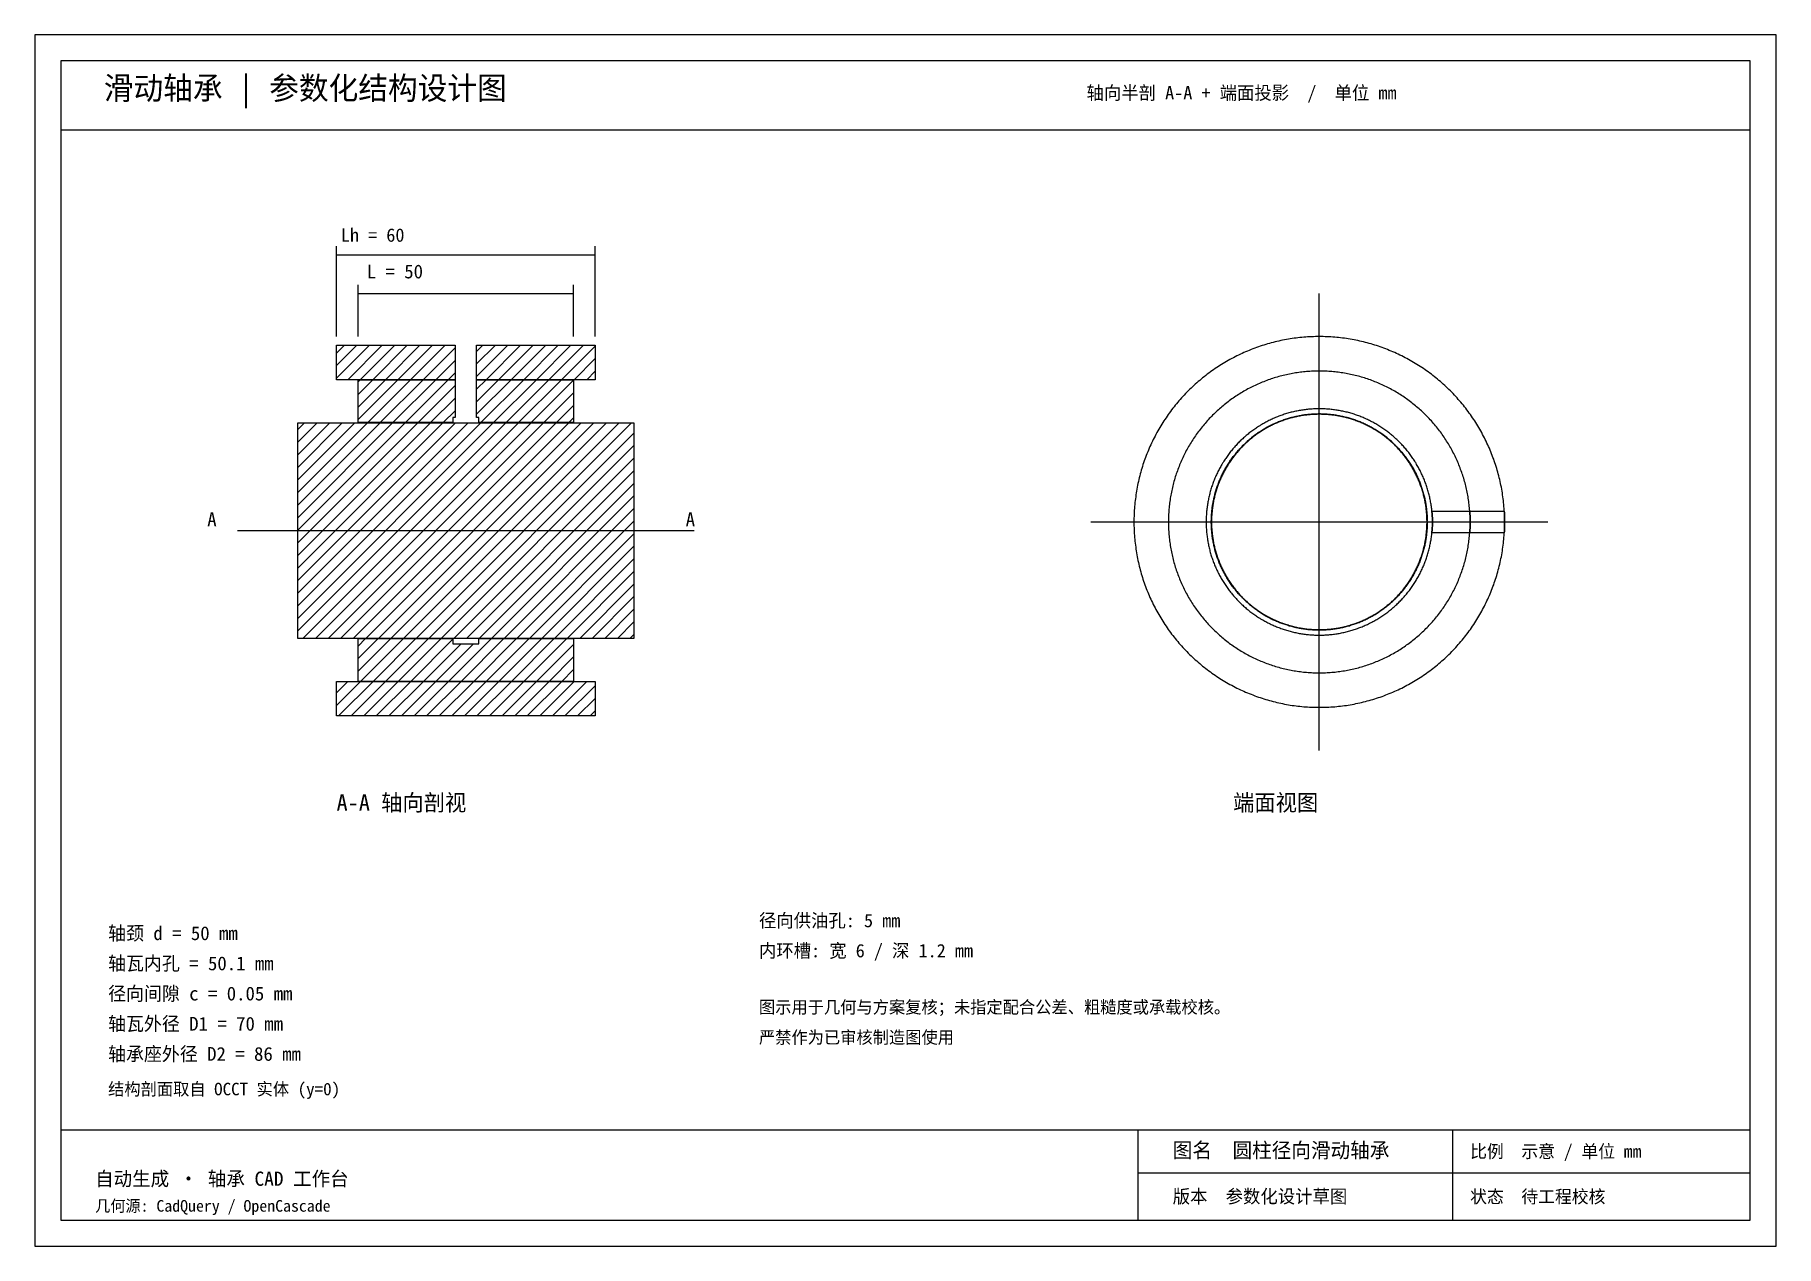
# Model space of a CAD drawing. Header units: millimetres. Extents: x 8 to 412, y 8 to 289.
import ezdxf

# ---------------------------------------------------------------- set-up
doc = ezdxf.new("R2010")
doc.units = ezdxf.units.MM
for name, color, linetype in [('BUSHING', 5, 'Continuous'), ('CENTER', 1, 'Continuous'), ('DIM', 2, 'Continuous'), ('FRAME', 7, 'Continuous'), ('HIDDEN', 8, 'Continuous'), ('HOUSING', 8, 'Continuous'), ('NOTES', 7, 'Continuous'), ('SECTION', 8, 'Continuous'), ('SHAFT', 3, 'Continuous'), ('VISIBLE', 7, 'Continuous')]:
    doc.layers.add(name, color=color, linetype=linetype)

msp = doc.modelspace()

# ---------------------------------------------------------------- texts
at = {"layer": 'DIM'}
for s, height, p in [('Lh = 60', 3.1, (79, 241)), ('L = 50', 3.2, (85, 232.5)), ('轴颈 d = 50 mm', 3.2, (25, 79)), ('轴瓦内孔 = 50.1 mm', 3.2, (25, 72)), ('径向间隙 c = 0.05 mm', 3.2, (25, 65)), ('轴瓦外径 D1 = 70 mm', 3.2, (25, 58)), ('轴承座外径 D2 = 86 mm', 3.2, (25, 51))]:
    msp.add_text(s, height=height, dxfattribs=at).set_placement(p)
at = {"layer": 'NOTES'}
for s, height, p in [('滑动轴承 | 参数化结构设计图', 5.3, (24, 274)), ('轴向半剖 A-A + 端面投影  /  单位 mm', 3.1, (252, 274)), ('A', 3.2, (48, 175)), ('A', 3.2, (159, 175)), ('A-A 轴向剖视', 3.8, (78, 109)), ('端面视图', 3.8, (286, 109)), ('径向供油孔: 5 mm', 3.1, (176, 82)), ('内环槽: 宽 6 / 深 1.2 mm', 3.1, (176, 75)), ('图示用于几何与方案复核；未指定配合公差、粗糙度或承载校核。', 2.9, (176, 62)), ('严禁作为已审核制造图使用', 2.9, (176, 55)), ('结构剖面取自 OCCT 实体 (y=0)', 2.9, (25, 43)), ('图名  圆柱径向滑动轴承', 3.5, (272, 28.5)), ('比例  示意 / 单位 mm', 3, (341, 28.5)), ('自动生成 · 轴承 CAD 工作台', 3.3, (22, 22)), ('版本  参数化设计草图', 3.1, (272, 18)), ('状态  待工程校核', 3, (341, 18)), ('几何源: CadQuery / OpenCascade', 2.7, (22, 16))]:
    msp.add_text(s, height=height, dxfattribs=at).set_placement(p)

# ---------------------------------------------------------------- hatches: boundary and pattern name
at = {"layer": 'SECTION'}
h = msp.add_hatch(dxfattribs=at)
h.set_pattern_fill('ANSI31', color=8, scale=0.65)
h.paths.add_polyline_path([(78, 217), (78.18, 217), (78.36, 217), (78.54, 217), (78.72, 217), (78.9, 217), (79.08, 217), (79.26, 217), (79.44, 217), (79.62, 217), (79.8, 217), (79.98, 217), (80.16, 217), (80.34, 217), (80.52, 217), (80.7, 217), (80.88, 217), (81.06, 217), (81.24, 217), (81.42, 217), (81.59, 217), (81.77, 217), (81.95, 217), (82.13, 217), (82.31, 217), (82.49, 217), (82.67, 217), (82.85, 217), (83.03, 217), (83.21, 217), (83.39, 217), (83.57, 217), (83.75, 217), (83.93, 217), (84.11, 217), (84.29, 217), (84.47, 217), (84.65, 217), (84.83, 217), (85.01, 217), (85.19, 217), (85.37, 217), (85.55, 217), (85.73, 217), (85.91, 217), (86.09, 217), (86.27, 217), (86.45, 217), (86.63, 217), (86.81, 217), (86.99, 217), (87.17, 217), (87.35, 217), (87.53, 217), (87.71, 217), (87.89, 217), (88.07, 217), (88.25, 217), (88.42, 217), (88.6, 217), (88.78, 217), (88.96, 217), (89.14, 217), (89.32, 217), (89.5, 217), (89.68, 217), (89.86, 217), (90.04, 217), (90.22, 217), (90.4, 217), (90.58, 217), (90.76, 217), (90.94, 217), (91.12, 217), (91.3, 217), (91.48, 217), (91.66, 217), (91.84, 217), (92.02, 217), (92.2, 217), (92.38, 217), (92.56, 217), (92.74, 217), (92.92, 217), (93.1, 217), (93.28, 217), (93.46, 217), (93.64, 217), (93.82, 217), (94, 217), (94.18, 217), (94.36, 217), (94.54, 217), (94.72, 217), (94.9, 217), (95.08, 217), (95.25, 217), (95.43, 217), (95.61, 217), (95.79, 217), (95.97, 217), (96.15, 217), (96.33, 217), (96.51, 217), (96.69, 217), (96.87, 217), (97.05, 217), (97.23, 217), (97.41, 217), (97.59, 217), (97.77, 217), (97.95, 217), (98.13, 217), (98.31, 217), (98.49, 217), (98.67, 217), (98.85, 217), (99.03, 217), (99.21, 217), (99.39, 217), (99.57, 217), (99.75, 217), (99.93, 217), (100.11, 217), (100.29, 217), (100.47, 217), (100.65, 217), (100.83, 217), (101.01, 217), (101.19, 217), (101.37, 217), (101.55, 217), (101.73, 217), (101.91, 217), (102.08, 217), (102.26, 217), (102.44, 217), (102.62, 217), (102.8, 217), (102.98, 217), (103.16, 217), (103.34, 217), (103.52, 217), (103.7, 217), (103.88, 217), (104.06, 217), (104.24, 217), (104.42, 217), (104.6, 217), (104.78, 217), (104.96, 217), (105.14, 217), (105.32, 217), (105.5, 217), (105.5, 216.82), (105.5, 216.64), (105.5, 216.47), (105.5, 216.29), (105.5, 216.11), (105.5, 215.93), (105.5, 215.76), (105.5, 215.58), (105.5, 215.4), (105.5, 215.22), (105.5, 215.04), (105.5, 214.87), (105.5, 214.69), (105.5, 214.51), (105.5, 214.33), (105.5, 214.16), (105.5, 213.98), (105.5, 213.8), (105.5, 213.62), (105.5, 213.44), (105.5, 213.27), (105.5, 213.09), (105.5, 212.91), (105.5, 212.73), (105.5, 212.56), (105.5, 212.38), (105.5, 212.2), (105.5, 212.02), (105.5, 211.84), (105.5, 211.67), (105.5, 211.49), (105.5, 211.31), (105.5, 211.13), (105.5, 210.96), (105.5, 210.78), (105.5, 210.6), (105.5, 210.42), (105.5, 210.24), (105.5, 210.07), (105.5, 209.89), (105.5, 209.71), (105.5, 209.53), (105.5, 209.36), (105.5, 209.18), (105.5, 209), (105.32, 209), (105.14, 209), (104.96, 209), (104.78, 209), (104.6, 209), (104.42, 209), (104.24, 209), (104.06, 209), (103.88, 209), (103.7, 209), (103.52, 209), (103.34, 209), (103.16, 209), (102.98, 209), (102.8, 209), (102.62, 209), (102.44, 209), (102.26, 209), (102.08, 209), (101.91, 209), (101.73, 209), (101.55, 209), (101.37, 209), (101.19, 209), (101.01, 209), (100.83, 209), (100.65, 209), (100.47, 209), (100.29, 209), (100.11, 209), (99.93, 209), (99.75, 209), (99.57, 209), (99.39, 209), (99.21, 209), (99.03, 209), (98.85, 209), (98.67, 209), (98.49, 209), (98.31, 209), (98.13, 209), (97.95, 209), (97.77, 209), (97.59, 209), (97.41, 209), (97.23, 209), (97.05, 209), (96.87, 209), (96.69, 209), (96.51, 209), (96.33, 209), (96.15, 209), (95.97, 209), (95.79, 209), (95.61, 209), (95.43, 209), (95.25, 209), (95.08, 209), (94.9, 209), (94.72, 209), (94.54, 209), (94.36, 209), (94.18, 209), (94, 209), (93.82, 209), (93.64, 209), (93.46, 209), (93.28, 209), (93.1, 209), (92.92, 209), (92.74, 209), (92.56, 209), (92.38, 209), (92.2, 209), (92.02, 209), (91.84, 209), (91.66, 209), (91.48, 209), (91.3, 209), (91.12, 209), (90.94, 209), (90.76, 209), (90.58, 209), (90.4, 209), (90.22, 209), (90.04, 209), (89.86, 209), (89.68, 209), (89.5, 209), (89.32, 209), (89.14, 209), (88.96, 209), (88.78, 209), (88.6, 209), (88.42, 209), (88.25, 209), (88.07, 209), (87.89, 209), (87.71, 209), (87.53, 209), (87.35, 209), (87.17, 209), (86.99, 209), (86.81, 209), (86.63, 209), (86.45, 209), (86.27, 209), (86.09, 209), (85.91, 209), (85.73, 209), (85.55, 209), (85.37, 209), (85.19, 209), (85.01, 209), (84.83, 209), (84.65, 209), (84.47, 209), (84.29, 209), (84.11, 209), (83.93, 209), (83.75, 209), (83.57, 209), (83.39, 209), (83.21, 209), (83.03, 209), (82.85, 209), (82.67, 209), (82.49, 209), (82.31, 209), (82.13, 209), (81.95, 209), (81.77, 209), (81.59, 209), (81.42, 209), (81.24, 209), (81.06, 209), (80.88, 209), (80.7, 209), (80.52, 209), (80.34, 209), (80.16, 209), (79.98, 209), (79.8, 209), (79.62, 209), (79.44, 209), (79.26, 209), (79.08, 209), (78.9, 209), (78.72, 209), (78.54, 209), (78.36, 209), (78.18, 209), (78, 209), (78, 209.18), (78, 209.36), (78, 209.53), (78, 209.71), (78, 209.89), (78, 210.07), (78, 210.24), (78, 210.42), (78, 210.6), (78, 210.78), (78, 210.96), (78, 211.13), (78, 211.31), (78, 211.49), (78, 211.67), (78, 211.84), (78, 212.02), (78, 212.2), (78, 212.38), (78, 212.56), (78, 212.73), (78, 212.91), (78, 213.09), (78, 213.27), (78, 213.44), (78, 213.62), (78, 213.8), (78, 213.98), (78, 214.16), (78, 214.33), (78, 214.51), (78, 214.69), (78, 214.87), (78, 215.04), (78, 215.22), (78, 215.4), (78, 215.58), (78, 215.76), (78, 215.93), (78, 216.11), (78, 216.29), (78, 216.47), (78, 216.64), (78, 216.82)])
h = msp.add_hatch(dxfattribs=at)
h.set_pattern_fill('ANSI31', color=8, scale=0.65)
h.paths.add_polyline_path([(110.5, 217), (110.68, 217), (110.86, 217), (111.04, 217), (111.22, 217), (111.4, 217), (111.58, 217), (111.76, 217), (111.94, 217), (112.12, 217), (112.3, 217), (112.48, 217), (112.66, 217), (112.84, 217), (113.02, 217), (113.2, 217), (113.38, 217), (113.56, 217), (113.74, 217), (113.92, 217), (114.09, 217), (114.27, 217), (114.45, 217), (114.63, 217), (114.81, 217), (114.99, 217), (115.17, 217), (115.35, 217), (115.53, 217), (115.71, 217), (115.89, 217), (116.07, 217), (116.25, 217), (116.43, 217), (116.61, 217), (116.79, 217), (116.97, 217), (117.15, 217), (117.33, 217), (117.51, 217), (117.69, 217), (117.87, 217), (118.05, 217), (118.23, 217), (118.41, 217), (118.59, 217), (118.77, 217), (118.95, 217), (119.13, 217), (119.31, 217), (119.49, 217), (119.67, 217), (119.85, 217), (120.03, 217), (120.21, 217), (120.39, 217), (120.57, 217), (120.75, 217), (120.92, 217), (121.1, 217), (121.28, 217), (121.46, 217), (121.64, 217), (121.82, 217), (122, 217), (122.18, 217), (122.36, 217), (122.54, 217), (122.72, 217), (122.9, 217), (123.08, 217), (123.26, 217), (123.44, 217), (123.62, 217), (123.8, 217), (123.98, 217), (124.16, 217), (124.34, 217), (124.52, 217), (124.7, 217), (124.88, 217), (125.06, 217), (125.24, 217), (125.42, 217), (125.6, 217), (125.78, 217), (125.96, 217), (126.14, 217), (126.32, 217), (126.5, 217), (126.68, 217), (126.86, 217), (127.04, 217), (127.22, 217), (127.4, 217), (127.58, 217), (127.75, 217), (127.93, 217), (128.11, 217), (128.29, 217), (128.47, 217), (128.65, 217), (128.83, 217), (129.01, 217), (129.19, 217), (129.37, 217), (129.55, 217), (129.73, 217), (129.91, 217), (130.09, 217), (130.27, 217), (130.45, 217), (130.63, 217), (130.81, 217), (130.99, 217), (131.17, 217), (131.35, 217), (131.53, 217), (131.71, 217), (131.89, 217), (132.07, 217), (132.25, 217), (132.43, 217), (132.61, 217), (132.79, 217), (132.97, 217), (133.15, 217), (133.33, 217), (133.51, 217), (133.69, 217), (133.87, 217), (134.05, 217), (134.23, 217), (134.41, 217), (134.58, 217), (134.76, 217), (134.94, 217), (135.12, 217), (135.3, 217), (135.48, 217), (135.66, 217), (135.84, 217), (136.02, 217), (136.2, 217), (136.38, 217), (136.56, 217), (136.74, 217), (136.92, 217), (137.1, 217), (137.28, 217), (137.46, 217), (137.64, 217), (137.82, 217), (138, 217), (138, 216.82), (138, 216.64), (138, 216.47), (138, 216.29), (138, 216.11), (138, 215.93), (138, 215.76), (138, 215.58), (138, 215.4), (138, 215.22), (138, 215.04), (138, 214.87), (138, 214.69), (138, 214.51), (138, 214.33), (138, 214.16), (138, 213.98), (138, 213.8), (138, 213.62), (138, 213.44), (138, 213.27), (138, 213.09), (138, 212.91), (138, 212.73), (138, 212.56), (138, 212.38), (138, 212.2), (138, 212.02), (138, 211.84), (138, 211.67), (138, 211.49), (138, 211.31), (138, 211.13), (138, 210.96), (138, 210.78), (138, 210.6), (138, 210.42), (138, 210.24), (138, 210.07), (138, 209.89), (138, 209.71), (138, 209.53), (138, 209.36), (138, 209.18), (138, 209), (137.82, 209), (137.64, 209), (137.46, 209), (137.28, 209), (137.1, 209), (136.92, 209), (136.74, 209), (136.56, 209), (136.38, 209), (136.2, 209), (136.02, 209), (135.84, 209), (135.66, 209), (135.48, 209), (135.3, 209), (135.12, 209), (134.94, 209), (134.76, 209), (134.58, 209), (134.41, 209), (134.23, 209), (134.05, 209), (133.87, 209), (133.69, 209), (133.51, 209), (133.33, 209), (133.15, 209), (132.97, 209), (132.79, 209), (132.61, 209), (132.43, 209), (132.25, 209), (132.07, 209), (131.89, 209), (131.71, 209), (131.53, 209), (131.35, 209), (131.17, 209), (130.99, 209), (130.81, 209), (130.63, 209), (130.45, 209), (130.27, 209), (130.09, 209), (129.91, 209), (129.73, 209), (129.55, 209), (129.37, 209), (129.19, 209), (129.01, 209), (128.83, 209), (128.65, 209), (128.47, 209), (128.29, 209), (128.11, 209), (127.93, 209), (127.75, 209), (127.58, 209), (127.4, 209), (127.22, 209), (127.04, 209), (126.86, 209), (126.68, 209), (126.5, 209), (126.32, 209), (126.14, 209), (125.96, 209), (125.78, 209), (125.6, 209), (125.42, 209), (125.24, 209), (125.06, 209), (124.88, 209), (124.7, 209), (124.52, 209), (124.34, 209), (124.16, 209), (123.98, 209), (123.8, 209), (123.62, 209), (123.44, 209), (123.26, 209), (123.08, 209), (122.9, 209), (122.72, 209), (122.54, 209), (122.36, 209), (122.18, 209), (122, 209), (121.82, 209), (121.64, 209), (121.46, 209), (121.28, 209), (121.1, 209), (120.92, 209), (120.75, 209), (120.57, 209), (120.39, 209), (120.21, 209), (120.03, 209), (119.85, 209), (119.67, 209), (119.49, 209), (119.31, 209), (119.13, 209), (118.95, 209), (118.77, 209), (118.59, 209), (118.41, 209), (118.23, 209), (118.05, 209), (117.87, 209), (117.69, 209), (117.51, 209), (117.33, 209), (117.15, 209), (116.97, 209), (116.79, 209), (116.61, 209), (116.43, 209), (116.25, 209), (116.07, 209), (115.89, 209), (115.71, 209), (115.53, 209), (115.35, 209), (115.17, 209), (114.99, 209), (114.81, 209), (114.63, 209), (114.45, 209), (114.27, 209), (114.09, 209), (113.92, 209), (113.74, 209), (113.56, 209), (113.38, 209), (113.2, 209), (113.02, 209), (112.84, 209), (112.66, 209), (112.48, 209), (112.3, 209), (112.12, 209), (111.94, 209), (111.76, 209), (111.58, 209), (111.4, 209), (111.22, 209), (111.04, 209), (110.86, 209), (110.68, 209), (110.5, 209), (110.5, 209.18), (110.5, 209.36), (110.5, 209.53), (110.5, 209.71), (110.5, 209.89), (110.5, 210.07), (110.5, 210.24), (110.5, 210.42), (110.5, 210.6), (110.5, 210.78), (110.5, 210.96), (110.5, 211.13), (110.5, 211.31), (110.5, 211.49), (110.5, 211.67), (110.5, 211.84), (110.5, 212.02), (110.5, 212.2), (110.5, 212.38), (110.5, 212.56), (110.5, 212.73), (110.5, 212.91), (110.5, 213.09), (110.5, 213.27), (110.5, 213.44), (110.5, 213.62), (110.5, 213.8), (110.5, 213.98), (110.5, 214.16), (110.5, 214.33), (110.5, 214.51), (110.5, 214.69), (110.5, 214.87), (110.5, 215.04), (110.5, 215.22), (110.5, 215.4), (110.5, 215.58), (110.5, 215.76), (110.5, 215.93), (110.5, 216.11), (110.5, 216.29), (110.5, 216.47), (110.5, 216.64), (110.5, 216.82)])
h = msp.add_hatch(dxfattribs=at)
h.set_pattern_fill('ANSI31', color=5, scale=0.65)
h.paths.add_polyline_path([(83, 209), (83.18, 209), (83.36, 209), (83.54, 209), (83.72, 209), (83.9, 209), (84.08, 209), (84.26, 209), (84.44, 209), (84.62, 209), (84.8, 209), (84.98, 209), (85.16, 209), (85.34, 209), (85.52, 209), (85.7, 209), (85.88, 209), (86.06, 209), (86.24, 209), (86.42, 209), (86.6, 209), (86.78, 209), (86.96, 209), (87.14, 209), (87.32, 209), (87.5, 209), (87.68, 209), (87.86, 209), (88.04, 209), (88.22, 209), (88.4, 209), (88.58, 209), (88.76, 209), (88.94, 209), (89.12, 209), (89.3, 209), (89.48, 209), (89.66, 209), (89.84, 209), (90.02, 209), (90.2, 209), (90.38, 209), (90.56, 209), (90.74, 209), (90.92, 209), (91.1, 209), (91.28, 209), (91.46, 209), (91.64, 209), (91.82, 209), (92, 209), (92.18, 209), (92.36, 209), (92.54, 209), (92.72, 209), (92.9, 209), (93.08, 209), (93.26, 209), (93.44, 209), (93.62, 209), (93.8, 209), (93.98, 209), (94.16, 209), (94.34, 209), (94.52, 209), (94.7, 209), (94.88, 209), (95.06, 209), (95.24, 209), (95.42, 209), (95.6, 209), (95.78, 209), (95.96, 209), (96.14, 209), (96.32, 209), (96.5, 209), (96.68, 209), (96.86, 209), (97.04, 209), (97.22, 209), (97.4, 209), (97.58, 209), (97.76, 209), (97.94, 209), (98.12, 209), (98.3, 209), (98.48, 209), (98.66, 209), (98.84, 209), (99.02, 209), (99.2, 209), (99.38, 209), (99.56, 209), (99.74, 209), (99.92, 209), (100.1, 209), (100.28, 209), (100.46, 209), (100.64, 209), (100.82, 209), (101, 209), (101.18, 209), (101.36, 209), (101.54, 209), (101.72, 209), (101.9, 209), (102.08, 209), (102.26, 209), (102.44, 209), (102.62, 209), (102.8, 209), (102.98, 209), (103.16, 209), (103.34, 209), (103.52, 209), (103.7, 209), (103.88, 209), (104.06, 209), (104.24, 209), (104.42, 209), (104.6, 209), (104.78, 209), (104.96, 209), (105.14, 209), (105.32, 209), (105.5, 209), (105.5, 208.82), (105.5, 208.64), (105.5, 208.46), (105.5, 208.29), (105.5, 208.11), (105.5, 207.93), (105.5, 207.75), (105.5, 207.57), (105.5, 207.39), (105.5, 207.21), (105.5, 207.04), (105.5, 206.86), (105.5, 206.68), (105.5, 206.5), (105.5, 206.32), (105.5, 206.14), (105.5, 205.96), (105.5, 205.79), (105.5, 205.61), (105.5, 205.43), (105.5, 205.25), (105.5, 205.07), (105.5, 204.89), (105.5, 204.71), (105.5, 204.54), (105.5, 204.36), (105.5, 204.18), (105.5, 204), (105.5, 203.82), (105.5, 203.64), (105.5, 203.46), (105.5, 203.29), (105.5, 203.11), (105.5, 202.93), (105.5, 202.75), (105.5, 202.57), (105.5, 202.39), (105.5, 202.21), (105.5, 202.04), (105.5, 201.86), (105.5, 201.68), (105.5, 201.5), (105.5, 201.32), (105.5, 201.14), (105.5, 200.96), (105.5, 200.79), (105.5, 200.61), (105.5, 200.43), (105.5, 200.25), (105.33, 200.25), (105.17, 200.25), (105, 200.25), (105, 200.08), (105, 199.91), (105, 199.74), (105, 199.56), (105, 199.39), (105, 199.22), (105, 199.05), (104.82, 199.05), (104.64, 199.05), (104.46, 199.05), (104.28, 199.05), (104.11, 199.05), (103.93, 199.05), (103.75, 199.05), (103.57, 199.05), (103.39, 199.05), (103.21, 199.05), (103.03, 199.05), (102.85, 199.05), (102.67, 199.05), (102.5, 199.05), (102.32, 199.05), (102.14, 199.05), (101.96, 199.05), (101.78, 199.05), (101.6, 199.05), (101.42, 199.05), (101.24, 199.05), (101.07, 199.05), (100.89, 199.05), (100.71, 199.05), (100.53, 199.05), (100.35, 199.05), (100.17, 199.05), (99.99, 199.05), (99.81, 199.05), (99.63, 199.05), (99.46, 199.05), (99.28, 199.05), (99.1, 199.05), (98.92, 199.05), (98.74, 199.05), (98.56, 199.05), (98.38, 199.05), (98.2, 199.05), (98.02, 199.05), (97.85, 199.05), (97.67, 199.05), (97.49, 199.05), (97.31, 199.05), (97.13, 199.05), (96.95, 199.05), (96.77, 199.05), (96.59, 199.05), (96.41, 199.05), (96.24, 199.05), (96.06, 199.05), (95.88, 199.05), (95.7, 199.05), (95.52, 199.05), (95.34, 199.05), (95.16, 199.05), (94.98, 199.05), (94.8, 199.05), (94.63, 199.05), (94.45, 199.05), (94.27, 199.05), (94.09, 199.05), (93.91, 199.05), (93.73, 199.05), (93.55, 199.05), (93.37, 199.05), (93.2, 199.05), (93.02, 199.05), (92.84, 199.05), (92.66, 199.05), (92.48, 199.05), (92.3, 199.05), (92.12, 199.05), (91.94, 199.05), (91.76, 199.05), (91.59, 199.05), (91.41, 199.05), (91.23, 199.05), (91.05, 199.05), (90.87, 199.05), (90.69, 199.05), (90.51, 199.05), (90.33, 199.05), (90.15, 199.05), (89.98, 199.05), (89.8, 199.05), (89.62, 199.05), (89.44, 199.05), (89.26, 199.05), (89.08, 199.05), (88.9, 199.05), (88.72, 199.05), (88.54, 199.05), (88.37, 199.05), (88.19, 199.05), (88.01, 199.05), (87.83, 199.05), (87.65, 199.05), (87.47, 199.05), (87.29, 199.05), (87.11, 199.05), (86.93, 199.05), (86.76, 199.05), (86.58, 199.05), (86.4, 199.05), (86.22, 199.05), (86.04, 199.05), (85.86, 199.05), (85.68, 199.05), (85.5, 199.05), (85.33, 199.05), (85.15, 199.05), (84.97, 199.05), (84.79, 199.05), (84.61, 199.05), (84.43, 199.05), (84.25, 199.05), (84.07, 199.05), (83.89, 199.05), (83.72, 199.05), (83.54, 199.05), (83.36, 199.05), (83.18, 199.05), (83, 199.05), (83, 199.23), (83, 199.41), (83, 199.58), (83, 199.76), (83, 199.94), (83, 200.12), (83, 200.29), (83, 200.47), (83, 200.65), (83, 200.83), (83, 201), (83, 201.18), (83, 201.36), (83, 201.54), (83, 201.72), (83, 201.89), (83, 202.07), (83, 202.25), (83, 202.43), (83, 202.6), (83, 202.78), (83, 202.96), (83, 203.14), (83, 203.31), (83, 203.49), (83, 203.67), (83, 203.85), (83, 204.02), (83, 204.2), (83, 204.38), (83, 204.56), (83, 204.74), (83, 204.91), (83, 205.09), (83, 205.27), (83, 205.45), (83, 205.62), (83, 205.8), (83, 205.98), (83, 206.16), (83, 206.33), (83, 206.51), (83, 206.69), (83, 206.87), (83, 207.05), (83, 207.22), (83, 207.4), (83, 207.58), (83, 207.76), (83, 207.93), (83, 208.11), (83, 208.29), (83, 208.47), (83, 208.64), (83, 208.82)])
h = msp.add_hatch(dxfattribs=at)
h.set_pattern_fill('ANSI31', color=5, scale=0.65)
h.paths.add_polyline_path([(110.5, 209), (110.68, 209), (110.86, 209), (111.04, 209), (111.22, 209), (111.4, 209), (111.58, 209), (111.76, 209), (111.94, 209), (112.12, 209), (112.3, 209), (112.48, 209), (112.66, 209), (112.84, 209), (113.02, 209), (113.2, 209), (113.38, 209), (113.56, 209), (113.74, 209), (113.92, 209), (114.1, 209), (114.28, 209), (114.46, 209), (114.64, 209), (114.82, 209), (115, 209), (115.18, 209), (115.36, 209), (115.54, 209), (115.72, 209), (115.9, 209), (116.08, 209), (116.26, 209), (116.44, 209), (116.62, 209), (116.8, 209), (116.98, 209), (117.16, 209), (117.34, 209), (117.52, 209), (117.7, 209), (117.88, 209), (118.06, 209), (118.24, 209), (118.42, 209), (118.6, 209), (118.78, 209), (118.96, 209), (119.14, 209), (119.32, 209), (119.5, 209), (119.68, 209), (119.86, 209), (120.04, 209), (120.22, 209), (120.4, 209), (120.58, 209), (120.76, 209), (120.94, 209), (121.12, 209), (121.3, 209), (121.48, 209), (121.66, 209), (121.84, 209), (122.02, 209), (122.2, 209), (122.38, 209), (122.56, 209), (122.74, 209), (122.92, 209), (123.1, 209), (123.28, 209), (123.46, 209), (123.64, 209), (123.82, 209), (124, 209), (124.18, 209), (124.36, 209), (124.54, 209), (124.72, 209), (124.9, 209), (125.08, 209), (125.26, 209), (125.44, 209), (125.62, 209), (125.8, 209), (125.98, 209), (126.16, 209), (126.34, 209), (126.52, 209), (126.7, 209), (126.88, 209), (127.06, 209), (127.24, 209), (127.42, 209), (127.6, 209), (127.78, 209), (127.96, 209), (128.14, 209), (128.32, 209), (128.5, 209), (128.68, 209), (128.86, 209), (129.04, 209), (129.22, 209), (129.4, 209), (129.58, 209), (129.76, 209), (129.94, 209), (130.12, 209), (130.3, 209), (130.48, 209), (130.66, 209), (130.84, 209), (131.02, 209), (131.2, 209), (131.38, 209), (131.56, 209), (131.74, 209), (131.92, 209), (132.1, 209), (132.28, 209), (132.46, 209), (132.64, 209), (132.82, 209), (133, 209), (133, 208.82), (133, 208.64), (133, 208.47), (133, 208.29), (133, 208.11), (133, 207.93), (133, 207.76), (133, 207.58), (133, 207.4), (133, 207.22), (133, 207.05), (133, 206.87), (133, 206.69), (133, 206.51), (133, 206.33), (133, 206.16), (133, 205.98), (133, 205.8), (133, 205.62), (133, 205.45), (133, 205.27), (133, 205.09), (133, 204.91), (133, 204.74), (133, 204.56), (133, 204.38), (133, 204.2), (133, 204.02), (133, 203.85), (133, 203.67), (133, 203.49), (133, 203.31), (133, 203.14), (133, 202.96), (133, 202.78), (133, 202.6), (133, 202.43), (133, 202.25), (133, 202.07), (133, 201.89), (133, 201.72), (133, 201.54), (133, 201.36), (133, 201.18), (133, 201), (133, 200.83), (133, 200.65), (133, 200.47), (133, 200.29), (133, 200.12), (133, 199.94), (133, 199.76), (133, 199.58), (133, 199.41), (133, 199.23), (133, 199.05), (132.82, 199.05), (132.64, 199.05), (132.46, 199.05), (132.28, 199.05), (132.11, 199.05), (131.93, 199.05), (131.75, 199.05), (131.57, 199.05), (131.39, 199.05), (131.21, 199.05), (131.03, 199.05), (130.85, 199.05), (130.67, 199.05), (130.5, 199.05), (130.32, 199.05), (130.14, 199.05), (129.96, 199.05), (129.78, 199.05), (129.6, 199.05), (129.42, 199.05), (129.24, 199.05), (129.07, 199.05), (128.89, 199.05), (128.71, 199.05), (128.53, 199.05), (128.35, 199.05), (128.17, 199.05), (127.99, 199.05), (127.81, 199.05), (127.63, 199.05), (127.46, 199.05), (127.28, 199.05), (127.1, 199.05), (126.92, 199.05), (126.74, 199.05), (126.56, 199.05), (126.38, 199.05), (126.2, 199.05), (126.02, 199.05), (125.85, 199.05), (125.67, 199.05), (125.49, 199.05), (125.31, 199.05), (125.13, 199.05), (124.95, 199.05), (124.77, 199.05), (124.59, 199.05), (124.41, 199.05), (124.24, 199.05), (124.06, 199.05), (123.88, 199.05), (123.7, 199.05), (123.52, 199.05), (123.34, 199.05), (123.16, 199.05), (122.98, 199.05), (122.8, 199.05), (122.63, 199.05), (122.45, 199.05), (122.27, 199.05), (122.09, 199.05), (121.91, 199.05), (121.73, 199.05), (121.55, 199.05), (121.37, 199.05), (121.2, 199.05), (121.02, 199.05), (120.84, 199.05), (120.66, 199.05), (120.48, 199.05), (120.3, 199.05), (120.12, 199.05), (119.94, 199.05), (119.76, 199.05), (119.59, 199.05), (119.41, 199.05), (119.23, 199.05), (119.05, 199.05), (118.87, 199.05), (118.69, 199.05), (118.51, 199.05), (118.33, 199.05), (118.15, 199.05), (117.98, 199.05), (117.8, 199.05), (117.62, 199.05), (117.44, 199.05), (117.26, 199.05), (117.08, 199.05), (116.9, 199.05), (116.72, 199.05), (116.54, 199.05), (116.37, 199.05), (116.19, 199.05), (116.01, 199.05), (115.83, 199.05), (115.65, 199.05), (115.47, 199.05), (115.29, 199.05), (115.11, 199.05), (114.93, 199.05), (114.76, 199.05), (114.58, 199.05), (114.4, 199.05), (114.22, 199.05), (114.04, 199.05), (113.86, 199.05), (113.68, 199.05), (113.5, 199.05), (113.33, 199.05), (113.15, 199.05), (112.97, 199.05), (112.79, 199.05), (112.61, 199.05), (112.43, 199.05), (112.25, 199.05), (112.07, 199.05), (111.89, 199.05), (111.72, 199.05), (111.54, 199.05), (111.36, 199.05), (111.18, 199.05), (111, 199.05), (111, 199.22), (111, 199.39), (111, 199.56), (111, 199.74), (111, 199.91), (111, 200.08), (111, 200.25), (110.83, 200.25), (110.67, 200.25), (110.5, 200.25), (110.5, 200.43), (110.5, 200.61), (110.5, 200.79), (110.5, 200.96), (110.5, 201.14), (110.5, 201.32), (110.5, 201.5), (110.5, 201.68), (110.5, 201.86), (110.5, 202.04), (110.5, 202.21), (110.5, 202.39), (110.5, 202.57), (110.5, 202.75), (110.5, 202.93), (110.5, 203.11), (110.5, 203.29), (110.5, 203.46), (110.5, 203.64), (110.5, 203.82), (110.5, 204), (110.5, 204.18), (110.5, 204.36), (110.5, 204.54), (110.5, 204.71), (110.5, 204.89), (110.5, 205.07), (110.5, 205.25), (110.5, 205.43), (110.5, 205.61), (110.5, 205.79), (110.5, 205.96), (110.5, 206.14), (110.5, 206.32), (110.5, 206.5), (110.5, 206.68), (110.5, 206.86), (110.5, 207.04), (110.5, 207.21), (110.5, 207.39), (110.5, 207.57), (110.5, 207.75), (110.5, 207.93), (110.5, 208.11), (110.5, 208.29), (110.5, 208.46), (110.5, 208.64), (110.5, 208.82)])
h = msp.add_hatch(dxfattribs=at)
h.set_pattern_fill('ANSI31', color=3, scale=0.65)
h.paths.add_polyline_path([(69, 199), (69.18, 199), (69.36, 199), (69.54, 199), (69.72, 199), (69.9, 199), (70.08, 199), (70.26, 199), (70.44, 199), (70.62, 199), (70.8, 199), (70.98, 199), (71.16, 199), (71.34, 199), (71.52, 199), (71.7, 199), (71.88, 199), (72.06, 199), (72.24, 199), (72.41, 199), (72.59, 199), (72.77, 199), (72.95, 199), (73.13, 199), (73.31, 199), (73.49, 199), (73.67, 199), (73.85, 199), (74.03, 199), (74.21, 199), (74.39, 199), (74.57, 199), (74.75, 199), (74.93, 199), (75.11, 199), (75.29, 199), (75.47, 199), (75.65, 199), (75.83, 199), (76.01, 199), (76.19, 199), (76.37, 199), (76.55, 199), (76.73, 199), (76.91, 199), (77.09, 199), (77.27, 199), (77.45, 199), (77.63, 199), (77.81, 199), (77.99, 199), (78.17, 199), (78.35, 199), (78.53, 199), (78.71, 199), (78.88, 199), (79.06, 199), (79.24, 199), (79.42, 199), (79.6, 199), (79.78, 199), (79.96, 199), (80.14, 199), (80.32, 199), (80.5, 199), (80.68, 199), (80.86, 199), (81.04, 199), (81.22, 199), (81.4, 199), (81.58, 199), (81.76, 199), (81.94, 199), (82.12, 199), (82.3, 199), (82.48, 199), (82.66, 199), (82.84, 199), (83.02, 199), (83.2, 199), (83.38, 199), (83.56, 199), (83.74, 199), (83.92, 199), (84.1, 199), (84.28, 199), (84.46, 199), (84.64, 199), (84.82, 199), (85, 199), (85.18, 199), (85.35, 199), (85.53, 199), (85.71, 199), (85.89, 199), (86.07, 199), (86.25, 199), (86.43, 199), (86.61, 199), (86.79, 199), (86.97, 199), (87.15, 199), (87.33, 199), (87.51, 199), (87.69, 199), (87.87, 199), (88.05, 199), (88.23, 199), (88.41, 199), (88.59, 199), (88.77, 199), (88.95, 199), (89.13, 199), (89.31, 199), (89.49, 199), (89.67, 199), (89.85, 199), (90.03, 199), (90.21, 199), (90.39, 199), (90.57, 199), (90.75, 199), (90.93, 199), (91.11, 199), (91.29, 199), (91.47, 199), (91.65, 199), (91.82, 199), (92, 199), (92.18, 199), (92.36, 199), (92.54, 199), (92.72, 199), (92.9, 199), (93.08, 199), (93.26, 199), (93.44, 199), (93.62, 199), (93.8, 199), (93.98, 199), (94.16, 199), (94.34, 199), (94.52, 199), (94.7, 199), (94.88, 199), (95.06, 199), (95.24, 199), (95.42, 199), (95.6, 199), (95.78, 199), (95.96, 199), (96.14, 199), (96.32, 199), (96.5, 199), (96.68, 199), (96.86, 199), (97.04, 199), (97.22, 199), (97.4, 199), (97.58, 199), (97.76, 199), (97.94, 199), (98.12, 199), (98.29, 199), (98.47, 199), (98.65, 199), (98.83, 199), (99.01, 199), (99.19, 199), (99.37, 199), (99.55, 199), (99.73, 199), (99.91, 199), (100.09, 199), (100.27, 199), (100.45, 199), (100.63, 199), (100.81, 199), (100.99, 199), (101.17, 199), (101.35, 199), (101.53, 199), (101.71, 199), (101.89, 199), (102.07, 199), (102.25, 199), (102.43, 199), (102.61, 199), (102.79, 199), (102.97, 199), (103.15, 199), (103.33, 199), (103.51, 199), (103.69, 199), (103.87, 199), (104.05, 199), (104.23, 199), (104.41, 199), (104.59, 199), (104.76, 199), (104.94, 199), (105.12, 199), (105.3, 199), (105.48, 199), (105.66, 199), (105.84, 199), (106.02, 199), (106.2, 199), (106.38, 199), (106.56, 199), (106.74, 199), (106.92, 199), (107.1, 199), (107.28, 199), (107.46, 199), (107.64, 199), (107.82, 199), (108, 199), (108.18, 199), (108.36, 199), (108.54, 199), (108.72, 199), (108.9, 199), (109.08, 199), (109.26, 199), (109.44, 199), (109.62, 199), (109.8, 199), (109.98, 199), (110.16, 199), (110.34, 199), (110.52, 199), (110.7, 199), (110.88, 199), (111.06, 199), (111.24, 199), (111.41, 199), (111.59, 199), (111.77, 199), (111.95, 199), (112.13, 199), (112.31, 199), (112.49, 199), (112.67, 199), (112.85, 199), (113.03, 199), (113.21, 199), (113.39, 199), (113.57, 199), (113.75, 199), (113.93, 199), (114.11, 199), (114.29, 199), (114.47, 199), (114.65, 199), (114.83, 199), (115.01, 199), (115.19, 199), (115.37, 199), (115.55, 199), (115.73, 199), (115.91, 199), (116.09, 199), (116.27, 199), (116.45, 199), (116.63, 199), (116.81, 199), (116.99, 199), (117.17, 199), (117.35, 199), (117.53, 199), (117.71, 199), (117.88, 199), (118.06, 199), (118.24, 199), (118.42, 199), (118.6, 199), (118.78, 199), (118.96, 199), (119.14, 199), (119.32, 199), (119.5, 199), (119.68, 199), (119.86, 199), (120.04, 199), (120.22, 199), (120.4, 199), (120.58, 199), (120.76, 199), (120.94, 199), (121.12, 199), (121.3, 199), (121.48, 199), (121.66, 199), (121.84, 199), (122.02, 199), (122.2, 199), (122.38, 199), (122.56, 199), (122.74, 199), (122.92, 199), (123.1, 199), (123.28, 199), (123.46, 199), (123.64, 199), (123.82, 199), (124, 199), (124.18, 199), (124.35, 199), (124.53, 199), (124.71, 199), (124.89, 199), (125.07, 199), (125.25, 199), (125.43, 199), (125.61, 199), (125.79, 199), (125.97, 199), (126.15, 199), (126.33, 199), (126.51, 199), (126.69, 199), (126.87, 199), (127.05, 199), (127.23, 199), (127.41, 199), (127.59, 199), (127.77, 199), (127.95, 199), (128.13, 199), (128.31, 199), (128.49, 199), (128.67, 199), (128.85, 199), (129.03, 199), (129.21, 199), (129.39, 199), (129.57, 199), (129.75, 199), (129.93, 199), (130.11, 199), (130.29, 199), (130.47, 199), (130.65, 199), (130.82, 199), (131, 199), (131.18, 199), (131.36, 199), (131.54, 199), (131.72, 199), (131.9, 199), (132.08, 199), (132.26, 199), (132.44, 199), (132.62, 199), (132.8, 199), (132.98, 199), (133.16, 199), (133.34, 199), (133.52, 199), (133.7, 199), (133.88, 199), (134.06, 199), (134.24, 199), (134.42, 199), (134.6, 199), (134.78, 199), (134.96, 199), (135.14, 199), (135.32, 199), (135.5, 199), (135.68, 199), (135.86, 199), (136.04, 199), (136.22, 199), (136.4, 199), (136.58, 199), (136.76, 199), (136.94, 199), (137.12, 199), (137.29, 199), (137.47, 199), (137.65, 199), (137.83, 199), (138.01, 199), (138.19, 199), (138.37, 199), (138.55, 199), (138.73, 199), (138.91, 199), (139.09, 199), (139.27, 199), (139.45, 199), (139.63, 199), (139.81, 199), (139.99, 199), (140.17, 199), (140.35, 199), (140.53, 199), (140.71, 199), (140.89, 199), (141.07, 199), (141.25, 199), (141.43, 199), (141.61, 199), (141.79, 199), (141.97, 199), (142.15, 199), (142.33, 199), (142.51, 199), (142.69, 199), (142.87, 199), (143.05, 199), (143.23, 199), (143.41, 199), (143.59, 199), (143.76, 199), (143.94, 199), (144.12, 199), (144.3, 199), (144.48, 199), (144.66, 199), (144.84, 199), (145.02, 199), (145.2, 199), (145.38, 199), (145.56, 199), (145.74, 199), (145.92, 199), (146.1, 199), (146.28, 199), (146.46, 199), (146.64, 199), (146.82, 199), (147, 199), (147, 198.82), (147, 198.64), (147, 198.46), (147, 198.28), (147, 198.1), (147, 197.92), (147, 197.74), (147, 197.56), (147, 197.38), (147, 197.2), (147, 197.02), (147, 196.84), (147, 196.66), (147, 196.48), (147, 196.3), (147, 196.12), (147, 195.94), (147, 195.76), (147, 195.58), (147, 195.4), (147, 195.22), (147, 195.04), (147, 194.86), (147, 194.68), (147, 194.5), (147, 194.32), (147, 194.14), (147, 193.96), (147, 193.78), (147, 193.6), (147, 193.42), (147, 193.24), (147, 193.06), (147, 192.88), (147, 192.71), (147, 192.53), (147, 192.35), (147, 192.17), (147, 191.99), (147, 191.81), (147, 191.63), (147, 191.45), (147, 191.27), (147, 191.09), (147, 190.91), (147, 190.73), (147, 190.55), (147, 190.37), (147, 190.19), (147, 190.01), (147, 189.83), (147, 189.65), (147, 189.47), (147, 189.29), (147, 189.11), (147, 188.93), (147, 188.75), (147, 188.57), (147, 188.39), (147, 188.21), (147, 188.03), (147, 187.85), (147, 187.67), (147, 187.49), (147, 187.31), (147, 187.13), (147, 186.95), (147, 186.77), (147, 186.59), (147, 186.41), (147, 186.23), (147, 186.05), (147, 185.87), (147, 185.69), (147, 185.51), (147, 185.33), (147, 185.15), (147, 184.97), (147, 184.79), (147, 184.61), (147, 184.43), (147, 184.25), (147, 184.07), (147, 183.89), (147, 183.71), (147, 183.53), (147, 183.35), (147, 183.17), (147, 182.99), (147, 182.81), (147, 182.63), (147, 182.45), (147, 182.27), (147, 182.09), (147, 181.91), (147, 181.73), (147, 181.55), (147, 181.37), (147, 181.19), (147, 181.01), (147, 180.83), (147, 180.65), (147, 180.47), (147, 180.29), (147, 180.12), (147, 179.94), (147, 179.76), (147, 179.58), (147, 179.4), (147, 179.22), (147, 179.04), (147, 178.86), (147, 178.68), (147, 178.5), (147, 178.32), (147, 178.14), (147, 177.96), (147, 177.78), (147, 177.6), (147, 177.42), (147, 177.24), (147, 177.06), (147, 176.88), (147, 176.7), (147, 176.52), (147, 176.34), (147, 176.16), (147, 175.98), (147, 175.8), (147, 175.62), (147, 175.44), (147, 175.26), (147, 175.08), (147, 174.9), (147, 174.72), (147, 174.54), (147, 174.36), (147, 174.18), (147, 174), (147, 173.82), (147, 173.64), (147, 173.46), (147, 173.28), (147, 173.1), (147, 172.92), (147, 172.74), (147, 172.56), (147, 172.38), (147, 172.2), (147, 172.02), (147, 171.84), (147, 171.66), (147, 171.48), (147, 171.3), (147, 171.12), (147, 170.94), (147, 170.76), (147, 170.58), (147, 170.4), (147, 170.22), (147, 170.04), (147, 169.86), (147, 169.68), (147, 169.5), (147, 169.32), (147, 169.14), (147, 168.96), (147, 168.78), (147, 168.6), (147, 168.42), (147, 168.24), (147, 168.06), (147, 167.88), (147, 167.71), (147, 167.53), (147, 167.35), (147, 167.17), (147, 166.99), (147, 166.81), (147, 166.63), (147, 166.45), (147, 166.27), (147, 166.09), (147, 165.91), (147, 165.73), (147, 165.55), (147, 165.37), (147, 165.19), (147, 165.01), (147, 164.83), (147, 164.65), (147, 164.47), (147, 164.29), (147, 164.11), (147, 163.93), (147, 163.75), (147, 163.57), (147, 163.39), (147, 163.21), (147, 163.03), (147, 162.85), (147, 162.67), (147, 162.49), (147, 162.31), (147, 162.13), (147, 161.95), (147, 161.77), (147, 161.59), (147, 161.41), (147, 161.23), (147, 161.05), (147, 160.87), (147, 160.69), (147, 160.51), (147, 160.33), (147, 160.15), (147, 159.97), (147, 159.79), (147, 159.61), (147, 159.43), (147, 159.25), (147, 159.07), (147, 158.89), (147, 158.71), (147, 158.53), (147, 158.35), (147, 158.17), (147, 157.99), (147, 157.81), (147, 157.63), (147, 157.45), (147, 157.27), (147, 157.09), (147, 156.91), (147, 156.73), (147, 156.55), (147, 156.37), (147, 156.19), (147, 156.01), (147, 155.83), (147, 155.65), (147, 155.47), (147, 155.29), (147, 155.12), (147, 154.94), (147, 154.76), (147, 154.58), (147, 154.4), (147, 154.22), (147, 154.04), (147, 153.86), (147, 153.68), (147, 153.5), (147, 153.32), (147, 153.14), (147, 152.96), (147, 152.78), (147, 152.6), (147, 152.42), (147, 152.24), (147, 152.06), (147, 151.88), (147, 151.7), (147, 151.52), (147, 151.34), (147, 151.16), (147, 150.98), (147, 150.8), (147, 150.62), (147, 150.44), (147, 150.26), (147, 150.08), (147, 149.9), (147, 149.72), (147, 149.54), (147, 149.36), (147, 149.18), (147, 149), (146.82, 149), (146.64, 149), (146.46, 149), (146.28, 149), (146.1, 149), (145.92, 149), (145.74, 149), (145.56, 149), (145.38, 149), (145.2, 149), (145.02, 149), (144.84, 149), (144.66, 149), (144.48, 149), (144.3, 149), (144.12, 149), (143.94, 149), (143.76, 149), (143.59, 149), (143.41, 149), (143.23, 149), (143.05, 149), (142.87, 149), (142.69, 149), (142.51, 149), (142.33, 149), (142.15, 149), (141.97, 149), (141.79, 149), (141.61, 149), (141.43, 149), (141.25, 149), (141.07, 149), (140.89, 149), (140.71, 149), (140.53, 149), (140.35, 149), (140.17, 149), (139.99, 149), (139.81, 149), (139.63, 149), (139.45, 149), (139.27, 149), (139.09, 149), (138.91, 149), (138.73, 149), (138.55, 149), (138.37, 149), (138.19, 149), (138.01, 149), (137.83, 149), (137.65, 149), (137.47, 149), (137.29, 149), (137.12, 149), (136.94, 149), (136.76, 149), (136.58, 149), (136.4, 149), (136.22, 149), (136.04, 149), (135.86, 149), (135.68, 149), (135.5, 149), (135.32, 149), (135.14, 149), (134.96, 149), (134.78, 149), (134.6, 149), (134.42, 149), (134.24, 149), (134.06, 149), (133.88, 149), (133.7, 149), (133.52, 149), (133.34, 149), (133.16, 149), (132.98, 149), (132.8, 149), (132.62, 149), (132.44, 149), (132.26, 149), (132.08, 149), (131.9, 149), (131.72, 149), (131.54, 149), (131.36, 149), (131.18, 149), (131, 149), (130.82, 149), (130.65, 149), (130.47, 149), (130.29, 149), (130.11, 149), (129.93, 149), (129.75, 149), (129.57, 149), (129.39, 149), (129.21, 149), (129.03, 149), (128.85, 149), (128.67, 149), (128.49, 149), (128.31, 149), (128.13, 149), (127.95, 149), (127.77, 149), (127.59, 149), (127.41, 149), (127.23, 149), (127.05, 149), (126.87, 149), (126.69, 149), (126.51, 149), (126.33, 149), (126.15, 149), (125.97, 149), (125.79, 149), (125.61, 149), (125.43, 149), (125.25, 149), (125.07, 149), (124.89, 149), (124.71, 149), (124.53, 149), (124.35, 149), (124.18, 149), (124, 149), (123.82, 149), (123.64, 149), (123.46, 149), (123.28, 149), (123.1, 149), (122.92, 149), (122.74, 149), (122.56, 149), (122.38, 149), (122.2, 149), (122.02, 149), (121.84, 149), (121.66, 149), (121.48, 149), (121.3, 149), (121.12, 149), (120.94, 149), (120.76, 149), (120.58, 149), (120.4, 149), (120.22, 149), (120.04, 149), (119.86, 149), (119.68, 149), (119.5, 149), (119.32, 149), (119.14, 149), (118.96, 149), (118.78, 149), (118.6, 149), (118.42, 149), (118.24, 149), (118.06, 149), (117.88, 149), (117.71, 149), (117.53, 149), (117.35, 149), (117.17, 149), (116.99, 149), (116.81, 149), (116.63, 149), (116.45, 149), (116.27, 149), (116.09, 149), (115.91, 149), (115.73, 149), (115.55, 149), (115.37, 149), (115.19, 149), (115.01, 149), (114.83, 149), (114.65, 149), (114.47, 149), (114.29, 149), (114.11, 149), (113.93, 149), (113.75, 149), (113.57, 149), (113.39, 149), (113.21, 149), (113.03, 149), (112.85, 149), (112.67, 149), (112.49, 149), (112.31, 149), (112.13, 149), (111.95, 149), (111.77, 149), (111.59, 149), (111.41, 149), (111.24, 149), (111.06, 149), (110.88, 149), (110.7, 149), (110.52, 149), (110.34, 149), (110.16, 149), (109.98, 149), (109.8, 149), (109.62, 149), (109.44, 149), (109.26, 149), (109.08, 149), (108.9, 149), (108.72, 149), (108.54, 149), (108.36, 149), (108.18, 149), (108, 149), (107.82, 149), (107.64, 149), (107.46, 149), (107.28, 149), (107.1, 149), (106.92, 149), (106.74, 149), (106.56, 149), (106.38, 149), (106.2, 149), (106.02, 149), (105.84, 149), (105.66, 149), (105.48, 149), (105.3, 149), (105.12, 149), (104.94, 149), (104.76, 149), (104.59, 149), (104.41, 149), (104.23, 149), (104.05, 149), (103.87, 149), (103.69, 149), (103.51, 149), (103.33, 149), (103.15, 149), (102.97, 149), (102.79, 149), (102.61, 149), (102.43, 149), (102.25, 149), (102.07, 149), (101.89, 149), (101.71, 149), (101.53, 149), (101.35, 149), (101.17, 149), (100.99, 149), (100.81, 149), (100.63, 149), (100.45, 149), (100.27, 149), (100.09, 149), (99.91, 149), (99.73, 149), (99.55, 149), (99.37, 149), (99.19, 149), (99.01, 149), (98.83, 149), (98.65, 149), (98.47, 149), (98.29, 149), (98.12, 149), (97.94, 149), (97.76, 149), (97.58, 149), (97.4, 149), (97.22, 149), (97.04, 149), (96.86, 149), (96.68, 149), (96.5, 149), (96.32, 149), (96.14, 149), (95.96, 149), (95.78, 149), (95.6, 149), (95.42, 149), (95.24, 149), (95.06, 149), (94.88, 149), (94.7, 149), (94.52, 149), (94.34, 149), (94.16, 149), (93.98, 149), (93.8, 149), (93.62, 149), (93.44, 149), (93.26, 149), (93.08, 149), (92.9, 149), (92.72, 149), (92.54, 149), (92.36, 149), (92.18, 149), (92, 149), (91.82, 149), (91.65, 149), (91.47, 149), (91.29, 149), (91.11, 149), (90.93, 149), (90.75, 149), (90.57, 149), (90.39, 149), (90.21, 149), (90.03, 149), (89.85, 149), (89.67, 149), (89.49, 149), (89.31, 149), (89.13, 149), (88.95, 149), (88.77, 149), (88.59, 149), (88.41, 149), (88.23, 149), (88.05, 149), (87.87, 149), (87.69, 149), (87.51, 149), (87.33, 149), (87.15, 149), (86.97, 149), (86.79, 149), (86.61, 149), (86.43, 149), (86.25, 149), (86.07, 149), (85.89, 149), (85.71, 149), (85.53, 149), (85.35, 149), (85.18, 149), (85, 149), (84.82, 149), (84.64, 149), (84.46, 149), (84.28, 149), (84.1, 149), (83.92, 149), (83.74, 149), (83.56, 149), (83.38, 149), (83.2, 149), (83.02, 149), (82.84, 149), (82.66, 149), (82.48, 149), (82.3, 149), (82.12, 149), (81.94, 149), (81.76, 149), (81.58, 149), (81.4, 149), (81.22, 149), (81.04, 149), (80.86, 149), (80.68, 149), (80.5, 149), (80.32, 149), (80.14, 149), (79.96, 149), (79.78, 149), (79.6, 149), (79.42, 149), (79.24, 149), (79.06, 149), (78.88, 149), (78.71, 149), (78.53, 149), (78.35, 149), (78.17, 149), (77.99, 149), (77.81, 149), (77.63, 149), (77.45, 149), (77.27, 149), (77.09, 149), (76.91, 149), (76.73, 149), (76.55, 149), (76.37, 149), (76.19, 149), (76.01, 149), (75.83, 149), (75.65, 149), (75.47, 149), (75.29, 149), (75.11, 149), (74.93, 149), (74.75, 149), (74.57, 149), (74.39, 149), (74.21, 149), (74.03, 149), (73.85, 149), (73.67, 149), (73.49, 149), (73.31, 149), (73.13, 149), (72.95, 149), (72.77, 149), (72.59, 149), (72.41, 149), (72.24, 149), (72.06, 149), (71.88, 149), (71.7, 149), (71.52, 149), (71.34, 149), (71.16, 149), (70.98, 149), (70.8, 149), (70.62, 149), (70.44, 149), (70.26, 149), (70.08, 149), (69.9, 149), (69.72, 149), (69.54, 149), (69.36, 149), (69.18, 149), (69, 149), (69, 149.18), (69, 149.36), (69, 149.54), (69, 149.72), (69, 149.9), (69, 150.08), (69, 150.26), (69, 150.44), (69, 150.62), (69, 150.8), (69, 150.98), (69, 151.16), (69, 151.34), (69, 151.52), (69, 151.7), (69, 151.88), (69, 152.06), (69, 152.24), (69, 152.42), (69, 152.6), (69, 152.78), (69, 152.96), (69, 153.14), (69, 153.32), (69, 153.5), (69, 153.68), (69, 153.86), (69, 154.04), (69, 154.22), (69, 154.4), (69, 154.58), (69, 154.76), (69, 154.94), (69, 155.12), (69, 155.29), (69, 155.47), (69, 155.65), (69, 155.83), (69, 156.01), (69, 156.19), (69, 156.37), (69, 156.55), (69, 156.73), (69, 156.91), (69, 157.09), (69, 157.27), (69, 157.45), (69, 157.63), (69, 157.81), (69, 157.99), (69, 158.17), (69, 158.35), (69, 158.53), (69, 158.71), (69, 158.89), (69, 159.07), (69, 159.25), (69, 159.43), (69, 159.61), (69, 159.79), (69, 159.97), (69, 160.15), (69, 160.33), (69, 160.51), (69, 160.69), (69, 160.87), (69, 161.05), (69, 161.23), (69, 161.41), (69, 161.59), (69, 161.77), (69, 161.95), (69, 162.13), (69, 162.31), (69, 162.49), (69, 162.67), (69, 162.85), (69, 163.03), (69, 163.21), (69, 163.39), (69, 163.57), (69, 163.75), (69, 163.93), (69, 164.11), (69, 164.29), (69, 164.47), (69, 164.65), (69, 164.83), (69, 165.01), (69, 165.19), (69, 165.37), (69, 165.55), (69, 165.73), (69, 165.91), (69, 166.09), (69, 166.27), (69, 166.45), (69, 166.63), (69, 166.81), (69, 166.99), (69, 167.17), (69, 167.35), (69, 167.53), (69, 167.71), (69, 167.88), (69, 168.06), (69, 168.24), (69, 168.42), (69, 168.6), (69, 168.78), (69, 168.96), (69, 169.14), (69, 169.32), (69, 169.5), (69, 169.68), (69, 169.86), (69, 170.04), (69, 170.22), (69, 170.4), (69, 170.58), (69, 170.76), (69, 170.94), (69, 171.12), (69, 171.3), (69, 171.48), (69, 171.66), (69, 171.84), (69, 172.02), (69, 172.2), (69, 172.38), (69, 172.56), (69, 172.74), (69, 172.92), (69, 173.1), (69, 173.28), (69, 173.46), (69, 173.64), (69, 173.82), (69, 174), (69, 174.18), (69, 174.36), (69, 174.54), (69, 174.72), (69, 174.9), (69, 175.08), (69, 175.26), (69, 175.44), (69, 175.62), (69, 175.8), (69, 175.98), (69, 176.16), (69, 176.34), (69, 176.52), (69, 176.7), (69, 176.88), (69, 177.06), (69, 177.24), (69, 177.42), (69, 177.6), (69, 177.78), (69, 177.96), (69, 178.14), (69, 178.32), (69, 178.5), (69, 178.68), (69, 178.86), (69, 179.04), (69, 179.22), (69, 179.4), (69, 179.58), (69, 179.76), (69, 179.94), (69, 180.12), (69, 180.29), (69, 180.47), (69, 180.65), (69, 180.83), (69, 181.01), (69, 181.19), (69, 181.37), (69, 181.55), (69, 181.73), (69, 181.91), (69, 182.09), (69, 182.27), (69, 182.45), (69, 182.63), (69, 182.81), (69, 182.99), (69, 183.17), (69, 183.35), (69, 183.53), (69, 183.71), (69, 183.89), (69, 184.07), (69, 184.25), (69, 184.43), (69, 184.61), (69, 184.79), (69, 184.97), (69, 185.15), (69, 185.33), (69, 185.51), (69, 185.69), (69, 185.87), (69, 186.05), (69, 186.23), (69, 186.41), (69, 186.59), (69, 186.77), (69, 186.95), (69, 187.13), (69, 187.31), (69, 187.49), (69, 187.67), (69, 187.85), (69, 188.03), (69, 188.21), (69, 188.39), (69, 188.57), (69, 188.75), (69, 188.93), (69, 189.11), (69, 189.29), (69, 189.47), (69, 189.65), (69, 189.83), (69, 190.01), (69, 190.19), (69, 190.37), (69, 190.55), (69, 190.73), (69, 190.91), (69, 191.09), (69, 191.27), (69, 191.45), (69, 191.63), (69, 191.81), (69, 191.99), (69, 192.17), (69, 192.35), (69, 192.53), (69, 192.71), (69, 192.88), (69, 193.06), (69, 193.24), (69, 193.42), (69, 193.6), (69, 193.78), (69, 193.96), (69, 194.14), (69, 194.32), (69, 194.5), (69, 194.68), (69, 194.86), (69, 195.04), (69, 195.22), (69, 195.4), (69, 195.58), (69, 195.76), (69, 195.94), (69, 196.12), (69, 196.3), (69, 196.48), (69, 196.66), (69, 196.84), (69, 197.02), (69, 197.2), (69, 197.38), (69, 197.56), (69, 197.74), (69, 197.92), (69, 198.1), (69, 198.28), (69, 198.46), (69, 198.64), (69, 198.82)])
h = msp.add_hatch(dxfattribs=at)
h.set_pattern_fill('ANSI31', color=5, scale=0.65)
h.paths.add_polyline_path([(133, 139), (132.82, 139), (132.64, 139), (132.46, 139), (132.28, 139), (132.1, 139), (131.92, 139), (131.74, 139), (131.56, 139), (131.38, 139), (131.2, 139), (131.02, 139), (130.84, 139), (130.66, 139), (130.48, 139), (130.3, 139), (130.12, 139), (129.94, 139), (129.76, 139), (129.58, 139), (129.4, 139), (129.22, 139), (129.04, 139), (128.86, 139), (128.68, 139), (128.5, 139), (128.32, 139), (128.14, 139), (127.96, 139), (127.78, 139), (127.6, 139), (127.42, 139), (127.24, 139), (127.06, 139), (126.88, 139), (126.71, 139), (126.53, 139), (126.35, 139), (126.17, 139), (125.99, 139), (125.81, 139), (125.63, 139), (125.45, 139), (125.27, 139), (125.09, 139), (124.91, 139), (124.73, 139), (124.55, 139), (124.37, 139), (124.19, 139), (124.01, 139), (123.83, 139), (123.65, 139), (123.47, 139), (123.29, 139), (123.11, 139), (122.93, 139), (122.75, 139), (122.57, 139), (122.39, 139), (122.21, 139), (122.03, 139), (121.85, 139), (121.67, 139), (121.49, 139), (121.31, 139), (121.13, 139), (120.95, 139), (120.77, 139), (120.59, 139), (120.41, 139), (120.23, 139), (120.05, 139), (119.87, 139), (119.69, 139), (119.51, 139), (119.33, 139), (119.15, 139), (118.97, 139), (118.79, 139), (118.61, 139), (118.43, 139), (118.25, 139), (118.07, 139), (117.89, 139), (117.71, 139), (117.53, 139), (117.35, 139), (117.17, 139), (116.99, 139), (116.81, 139), (116.63, 139), (116.45, 139), (116.27, 139), (116.09, 139), (115.91, 139), (115.73, 139), (115.55, 139), (115.37, 139), (115.19, 139), (115.01, 139), (114.83, 139), (114.65, 139), (114.47, 139), (114.29, 139), (114.12, 139), (113.94, 139), (113.76, 139), (113.58, 139), (113.4, 139), (113.22, 139), (113.04, 139), (112.86, 139), (112.68, 139), (112.5, 139), (112.32, 139), (112.14, 139), (111.96, 139), (111.78, 139), (111.6, 139), (111.42, 139), (111.24, 139), (111.06, 139), (110.88, 139), (110.7, 139), (110.52, 139), (110.34, 139), (110.16, 139), (109.98, 139), (109.8, 139), (109.62, 139), (109.44, 139), (109.26, 139), (109.08, 139), (108.9, 139), (108.72, 139), (108.54, 139), (108.36, 139), (108.18, 139), (108, 139), (107.82, 139), (107.64, 139), (107.46, 139), (107.28, 139), (107.1, 139), (106.92, 139), (106.74, 139), (106.56, 139), (106.38, 139), (106.2, 139), (106.02, 139), (105.84, 139), (105.66, 139), (105.48, 139), (105.3, 139), (105.12, 139), (104.94, 139), (104.76, 139), (104.58, 139), (104.4, 139), (104.22, 139), (104.04, 139), (103.86, 139), (103.68, 139), (103.5, 139), (103.32, 139), (103.14, 139), (102.96, 139), (102.78, 139), (102.6, 139), (102.42, 139), (102.24, 139), (102.06, 139), (101.88, 139), (101.71, 139), (101.53, 139), (101.35, 139), (101.17, 139), (100.99, 139), (100.81, 139), (100.63, 139), (100.45, 139), (100.27, 139), (100.09, 139), (99.91, 139), (99.73, 139), (99.55, 139), (99.37, 139), (99.19, 139), (99.01, 139), (98.83, 139), (98.65, 139), (98.47, 139), (98.29, 139), (98.11, 139), (97.93, 139), (97.75, 139), (97.57, 139), (97.39, 139), (97.21, 139), (97.03, 139), (96.85, 139), (96.67, 139), (96.49, 139), (96.31, 139), (96.13, 139), (95.95, 139), (95.77, 139), (95.59, 139), (95.41, 139), (95.23, 139), (95.05, 139), (94.87, 139), (94.69, 139), (94.51, 139), (94.33, 139), (94.15, 139), (93.97, 139), (93.79, 139), (93.61, 139), (93.43, 139), (93.25, 139), (93.07, 139), (92.89, 139), (92.71, 139), (92.53, 139), (92.35, 139), (92.17, 139), (91.99, 139), (91.81, 139), (91.63, 139), (91.45, 139), (91.27, 139), (91.09, 139), (90.91, 139), (90.73, 139), (90.55, 139), (90.37, 139), (90.19, 139), (90.01, 139), (89.83, 139), (89.65, 139), (89.47, 139), (89.29, 139), (89.12, 139), (88.94, 139), (88.76, 139), (88.58, 139), (88.4, 139), (88.22, 139), (88.04, 139), (87.86, 139), (87.68, 139), (87.5, 139), (87.32, 139), (87.14, 139), (86.96, 139), (86.78, 139), (86.6, 139), (86.42, 139), (86.24, 139), (86.06, 139), (85.88, 139), (85.7, 139), (85.52, 139), (85.34, 139), (85.16, 139), (84.98, 139), (84.8, 139), (84.62, 139), (84.44, 139), (84.26, 139), (84.08, 139), (83.9, 139), (83.72, 139), (83.54, 139), (83.36, 139), (83.18, 139), (83, 139), (83, 139.18), (83, 139.36), (83, 139.53), (83, 139.71), (83, 139.89), (83, 140.07), (83, 140.24), (83, 140.42), (83, 140.6), (83, 140.78), (83, 140.95), (83, 141.13), (83, 141.31), (83, 141.49), (83, 141.67), (83, 141.84), (83, 142.02), (83, 142.2), (83, 142.38), (83, 142.55), (83, 142.73), (83, 142.91), (83, 143.09), (83, 143.26), (83, 143.44), (83, 143.62), (83, 143.8), (83, 143.98), (83, 144.15), (83, 144.33), (83, 144.51), (83, 144.69), (83, 144.86), (83, 145.04), (83, 145.22), (83, 145.4), (83, 145.57), (83, 145.75), (83, 145.93), (83, 146.11), (83, 146.28), (83, 146.46), (83, 146.64), (83, 146.82), (83, 147), (83, 147.17), (83, 147.35), (83, 147.53), (83, 147.71), (83, 147.88), (83, 148.06), (83, 148.24), (83, 148.42), (83, 148.59), (83, 148.77), (83, 148.95), (83.18, 148.95), (83.36, 148.95), (83.54, 148.95), (83.72, 148.95), (83.89, 148.95), (84.07, 148.95), (84.25, 148.95), (84.43, 148.95), (84.61, 148.95), (84.79, 148.95), (84.97, 148.95), (85.15, 148.95), (85.33, 148.95), (85.5, 148.95), (85.68, 148.95), (85.86, 148.95), (86.04, 148.95), (86.22, 148.95), (86.4, 148.95), (86.58, 148.95), (86.76, 148.95), (86.93, 148.95), (87.11, 148.95), (87.29, 148.95), (87.47, 148.95), (87.65, 148.95), (87.83, 148.95), (88.01, 148.95), (88.19, 148.95), (88.37, 148.95), (88.54, 148.95), (88.72, 148.95), (88.9, 148.95), (89.08, 148.95), (89.26, 148.95), (89.44, 148.95), (89.62, 148.95), (89.8, 148.95), (89.98, 148.95), (90.15, 148.95), (90.33, 148.95), (90.51, 148.95), (90.69, 148.95), (90.87, 148.95), (91.05, 148.95), (91.23, 148.95), (91.41, 148.95), (91.59, 148.95), (91.76, 148.95), (91.94, 148.95), (92.12, 148.95), (92.3, 148.95), (92.48, 148.95), (92.66, 148.95), (92.84, 148.95), (93.02, 148.95), (93.2, 148.95), (93.37, 148.95), (93.55, 148.95), (93.73, 148.95), (93.91, 148.95), (94.09, 148.95), (94.27, 148.95), (94.45, 148.95), (94.63, 148.95), (94.8, 148.95), (94.98, 148.95), (95.16, 148.95), (95.34, 148.95), (95.52, 148.95), (95.7, 148.95), (95.88, 148.95), (96.06, 148.95), (96.24, 148.95), (96.41, 148.95), (96.59, 148.95), (96.77, 148.95), (96.95, 148.95), (97.13, 148.95), (97.31, 148.95), (97.49, 148.95), (97.67, 148.95), (97.85, 148.95), (98.02, 148.95), (98.2, 148.95), (98.38, 148.95), (98.56, 148.95), (98.74, 148.95), (98.92, 148.95), (99.1, 148.95), (99.28, 148.95), (99.46, 148.95), (99.63, 148.95), (99.81, 148.95), (99.99, 148.95), (100.17, 148.95), (100.35, 148.95), (100.53, 148.95), (100.71, 148.95), (100.89, 148.95), (101.07, 148.95), (101.24, 148.95), (101.42, 148.95), (101.6, 148.95), (101.78, 148.95), (101.96, 148.95), (102.14, 148.95), (102.32, 148.95), (102.5, 148.95), (102.67, 148.95), (102.85, 148.95), (103.03, 148.95), (103.21, 148.95), (103.39, 148.95), (103.57, 148.95), (103.75, 148.95), (103.93, 148.95), (104.11, 148.95), (104.28, 148.95), (104.46, 148.95), (104.64, 148.95), (104.82, 148.95), (105, 148.95), (105, 148.78), (105, 148.61), (105, 148.44), (105, 148.26), (105, 148.09), (105, 147.92), (105, 147.75), (105.18, 147.75), (105.35, 147.75), (105.53, 147.75), (105.71, 147.75), (105.88, 147.75), (106.06, 147.75), (106.24, 147.75), (106.41, 147.75), (106.59, 147.75), (106.76, 147.75), (106.94, 147.75), (107.12, 147.75), (107.29, 147.75), (107.47, 147.75), (107.65, 147.75), (107.82, 147.75), (108, 147.75), (108.18, 147.75), (108.35, 147.75), (108.53, 147.75), (108.71, 147.75), (108.88, 147.75), (109.06, 147.75), (109.24, 147.75), (109.41, 147.75), (109.59, 147.75), (109.76, 147.75), (109.94, 147.75), (110.12, 147.75), (110.29, 147.75), (110.47, 147.75), (110.65, 147.75), (110.82, 147.75), (111, 147.75), (111, 147.92), (111, 148.09), (111, 148.26), (111, 148.44), (111, 148.61), (111, 148.78), (111, 148.95), (111.18, 148.95), (111.36, 148.95), (111.54, 148.95), (111.72, 148.95), (111.89, 148.95), (112.07, 148.95), (112.25, 148.95), (112.43, 148.95), (112.61, 148.95), (112.79, 148.95), (112.97, 148.95), (113.15, 148.95), (113.33, 148.95), (113.5, 148.95), (113.68, 148.95), (113.86, 148.95), (114.04, 148.95), (114.22, 148.95), (114.4, 148.95), (114.58, 148.95), (114.76, 148.95), (114.93, 148.95), (115.11, 148.95), (115.29, 148.95), (115.47, 148.95), (115.65, 148.95), (115.83, 148.95), (116.01, 148.95), (116.19, 148.95), (116.37, 148.95), (116.54, 148.95), (116.72, 148.95), (116.9, 148.95), (117.08, 148.95), (117.26, 148.95), (117.44, 148.95), (117.62, 148.95), (117.8, 148.95), (117.98, 148.95), (118.15, 148.95), (118.33, 148.95), (118.51, 148.95), (118.69, 148.95), (118.87, 148.95), (119.05, 148.95), (119.23, 148.95), (119.41, 148.95), (119.59, 148.95), (119.76, 148.95), (119.94, 148.95), (120.12, 148.95), (120.3, 148.95), (120.48, 148.95), (120.66, 148.95), (120.84, 148.95), (121.02, 148.95), (121.2, 148.95), (121.37, 148.95), (121.55, 148.95), (121.73, 148.95), (121.91, 148.95), (122.09, 148.95), (122.27, 148.95), (122.45, 148.95), (122.63, 148.95), (122.8, 148.95), (122.98, 148.95), (123.16, 148.95), (123.34, 148.95), (123.52, 148.95), (123.7, 148.95), (123.88, 148.95), (124.06, 148.95), (124.24, 148.95), (124.41, 148.95), (124.59, 148.95), (124.77, 148.95), (124.95, 148.95), (125.13, 148.95), (125.31, 148.95), (125.49, 148.95), (125.67, 148.95), (125.85, 148.95), (126.02, 148.95), (126.2, 148.95), (126.38, 148.95), (126.56, 148.95), (126.74, 148.95), (126.92, 148.95), (127.1, 148.95), (127.28, 148.95), (127.46, 148.95), (127.63, 148.95), (127.81, 148.95), (127.99, 148.95), (128.17, 148.95), (128.35, 148.95), (128.53, 148.95), (128.71, 148.95), (128.89, 148.95), (129.07, 148.95), (129.24, 148.95), (129.42, 148.95), (129.6, 148.95), (129.78, 148.95), (129.96, 148.95), (130.14, 148.95), (130.32, 148.95), (130.5, 148.95), (130.67, 148.95), (130.85, 148.95), (131.03, 148.95), (131.21, 148.95), (131.39, 148.95), (131.57, 148.95), (131.75, 148.95), (131.93, 148.95), (132.11, 148.95), (132.28, 148.95), (132.46, 148.95), (132.64, 148.95), (132.82, 148.95), (133, 148.95), (133, 148.77), (133, 148.59), (133, 148.42), (133, 148.24), (133, 148.06), (133, 147.88), (133, 147.71), (133, 147.53), (133, 147.35), (133, 147.17), (133, 147), (133, 146.82), (133, 146.64), (133, 146.46), (133, 146.28), (133, 146.11), (133, 145.93), (133, 145.75), (133, 145.57), (133, 145.4), (133, 145.22), (133, 145.04), (133, 144.86), (133, 144.69), (133, 144.51), (133, 144.33), (133, 144.15), (133, 143.98), (133, 143.8), (133, 143.62), (133, 143.44), (133, 143.26), (133, 143.09), (133, 142.91), (133, 142.73), (133, 142.55), (133, 142.38), (133, 142.2), (133, 142.02), (133, 141.84), (133, 141.67), (133, 141.49), (133, 141.31), (133, 141.13), (133, 140.95), (133, 140.78), (133, 140.6), (133, 140.42), (133, 140.24), (133, 140.07), (133, 139.89), (133, 139.71), (133, 139.53), (133, 139.36), (133, 139.18)])
h = msp.add_hatch(dxfattribs=at)
h.set_pattern_fill('ANSI31', color=8, scale=0.65)
h.paths.add_polyline_path([(138, 131), (137.82, 131), (137.64, 131), (137.46, 131), (137.28, 131), (137.1, 131), (136.92, 131), (136.74, 131), (136.56, 131), (136.38, 131), (136.2, 131), (136.02, 131), (135.84, 131), (135.66, 131), (135.49, 131), (135.31, 131), (135.13, 131), (134.95, 131), (134.77, 131), (134.59, 131), (134.41, 131), (134.23, 131), (134.05, 131), (133.87, 131), (133.69, 131), (133.51, 131), (133.33, 131), (133.15, 131), (132.97, 131), (132.79, 131), (132.61, 131), (132.43, 131), (132.25, 131), (132.07, 131), (131.89, 131), (131.71, 131), (131.53, 131), (131.35, 131), (131.17, 131), (130.99, 131), (130.81, 131), (130.63, 131), (130.46, 131), (130.28, 131), (130.1, 131), (129.92, 131), (129.74, 131), (129.56, 131), (129.38, 131), (129.2, 131), (129.02, 131), (128.84, 131), (128.66, 131), (128.48, 131), (128.3, 131), (128.12, 131), (127.94, 131), (127.76, 131), (127.58, 131), (127.4, 131), (127.22, 131), (127.04, 131), (126.86, 131), (126.68, 131), (126.5, 131), (126.32, 131), (126.14, 131), (125.96, 131), (125.78, 131), (125.6, 131), (125.43, 131), (125.25, 131), (125.07, 131), (124.89, 131), (124.71, 131), (124.53, 131), (124.35, 131), (124.17, 131), (123.99, 131), (123.81, 131), (123.63, 131), (123.45, 131), (123.27, 131), (123.09, 131), (122.91, 131), (122.73, 131), (122.55, 131), (122.37, 131), (122.19, 131), (122.01, 131), (121.83, 131), (121.65, 131), (121.47, 131), (121.29, 131), (121.11, 131), (120.93, 131), (120.75, 131), (120.57, 131), (120.4, 131), (120.22, 131), (120.04, 131), (119.86, 131), (119.68, 131), (119.5, 131), (119.32, 131), (119.14, 131), (118.96, 131), (118.78, 131), (118.6, 131), (118.42, 131), (118.24, 131), (118.06, 131), (117.88, 131), (117.7, 131), (117.52, 131), (117.34, 131), (117.16, 131), (116.98, 131), (116.8, 131), (116.62, 131), (116.44, 131), (116.26, 131), (116.08, 131), (115.9, 131), (115.72, 131), (115.54, 131), (115.37, 131), (115.19, 131), (115.01, 131), (114.83, 131), (114.65, 131), (114.47, 131), (114.29, 131), (114.11, 131), (113.93, 131), (113.75, 131), (113.57, 131), (113.39, 131), (113.21, 131), (113.03, 131), (112.85, 131), (112.67, 131), (112.49, 131), (112.31, 131), (112.13, 131), (111.95, 131), (111.77, 131), (111.59, 131), (111.41, 131), (111.23, 131), (111.05, 131), (110.87, 131), (110.69, 131), (110.51, 131), (110.34, 131), (110.16, 131), (109.98, 131), (109.8, 131), (109.62, 131), (109.44, 131), (109.26, 131), (109.08, 131), (108.9, 131), (108.72, 131), (108.54, 131), (108.36, 131), (108.18, 131), (108, 131), (107.82, 131), (107.64, 131), (107.46, 131), (107.28, 131), (107.1, 131), (106.92, 131), (106.74, 131), (106.56, 131), (106.38, 131), (106.2, 131), (106.02, 131), (105.84, 131), (105.66, 131), (105.49, 131), (105.31, 131), (105.13, 131), (104.95, 131), (104.77, 131), (104.59, 131), (104.41, 131), (104.23, 131), (104.05, 131), (103.87, 131), (103.69, 131), (103.51, 131), (103.33, 131), (103.15, 131), (102.97, 131), (102.79, 131), (102.61, 131), (102.43, 131), (102.25, 131), (102.07, 131), (101.89, 131), (101.71, 131), (101.53, 131), (101.35, 131), (101.17, 131), (100.99, 131), (100.81, 131), (100.63, 131), (100.46, 131), (100.28, 131), (100.1, 131), (99.92, 131), (99.74, 131), (99.56, 131), (99.38, 131), (99.2, 131), (99.02, 131), (98.84, 131), (98.66, 131), (98.48, 131), (98.3, 131), (98.12, 131), (97.94, 131), (97.76, 131), (97.58, 131), (97.4, 131), (97.22, 131), (97.04, 131), (96.86, 131), (96.68, 131), (96.5, 131), (96.32, 131), (96.14, 131), (95.96, 131), (95.78, 131), (95.6, 131), (95.43, 131), (95.25, 131), (95.07, 131), (94.89, 131), (94.71, 131), (94.53, 131), (94.35, 131), (94.17, 131), (93.99, 131), (93.81, 131), (93.63, 131), (93.45, 131), (93.27, 131), (93.09, 131), (92.91, 131), (92.73, 131), (92.55, 131), (92.37, 131), (92.19, 131), (92.01, 131), (91.83, 131), (91.65, 131), (91.47, 131), (91.29, 131), (91.11, 131), (90.93, 131), (90.75, 131), (90.57, 131), (90.4, 131), (90.22, 131), (90.04, 131), (89.86, 131), (89.68, 131), (89.5, 131), (89.32, 131), (89.14, 131), (88.96, 131), (88.78, 131), (88.6, 131), (88.42, 131), (88.24, 131), (88.06, 131), (87.88, 131), (87.7, 131), (87.52, 131), (87.34, 131), (87.16, 131), (86.98, 131), (86.8, 131), (86.62, 131), (86.44, 131), (86.26, 131), (86.08, 131), (85.9, 131), (85.72, 131), (85.54, 131), (85.37, 131), (85.19, 131), (85.01, 131), (84.83, 131), (84.65, 131), (84.47, 131), (84.29, 131), (84.11, 131), (83.93, 131), (83.75, 131), (83.57, 131), (83.39, 131), (83.21, 131), (83.03, 131), (82.85, 131), (82.67, 131), (82.49, 131), (82.31, 131), (82.13, 131), (81.95, 131), (81.77, 131), (81.59, 131), (81.41, 131), (81.23, 131), (81.05, 131), (80.87, 131), (80.69, 131), (80.51, 131), (80.34, 131), (80.16, 131), (79.98, 131), (79.8, 131), (79.62, 131), (79.44, 131), (79.26, 131), (79.08, 131), (78.9, 131), (78.72, 131), (78.54, 131), (78.36, 131), (78.18, 131), (78, 131), (78, 131.18), (78, 131.36), (78, 131.53), (78, 131.71), (78, 131.89), (78, 132.07), (78, 132.24), (78, 132.42), (78, 132.6), (78, 132.78), (78, 132.96), (78, 133.13), (78, 133.31), (78, 133.49), (78, 133.67), (78, 133.84), (78, 134.02), (78, 134.2), (78, 134.38), (78, 134.56), (78, 134.73), (78, 134.91), (78, 135.09), (78, 135.27), (78, 135.44), (78, 135.62), (78, 135.8), (78, 135.98), (78, 136.16), (78, 136.33), (78, 136.51), (78, 136.69), (78, 136.87), (78, 137.04), (78, 137.22), (78, 137.4), (78, 137.58), (78, 137.76), (78, 137.93), (78, 138.11), (78, 138.29), (78, 138.47), (78, 138.64), (78, 138.82), (78, 139), (78.18, 139), (78.36, 139), (78.54, 139), (78.72, 139), (78.9, 139), (79.08, 139), (79.26, 139), (79.44, 139), (79.62, 139), (79.8, 139), (79.98, 139), (80.16, 139), (80.34, 139), (80.51, 139), (80.69, 139), (80.87, 139), (81.05, 139), (81.23, 139), (81.41, 139), (81.59, 139), (81.77, 139), (81.95, 139), (82.13, 139), (82.31, 139), (82.49, 139), (82.67, 139), (82.85, 139), (83.03, 139), (83.21, 139), (83.39, 139), (83.57, 139), (83.75, 139), (83.93, 139), (84.11, 139), (84.29, 139), (84.47, 139), (84.65, 139), (84.83, 139), (85.01, 139), (85.19, 139), (85.37, 139), (85.54, 139), (85.72, 139), (85.9, 139), (86.08, 139), (86.26, 139), (86.44, 139), (86.62, 139), (86.8, 139), (86.98, 139), (87.16, 139), (87.34, 139), (87.52, 139), (87.7, 139), (87.88, 139), (88.06, 139), (88.24, 139), (88.42, 139), (88.6, 139), (88.78, 139), (88.96, 139), (89.14, 139), (89.32, 139), (89.5, 139), (89.68, 139), (89.86, 139), (90.04, 139), (90.22, 139), (90.4, 139), (90.57, 139), (90.75, 139), (90.93, 139), (91.11, 139), (91.29, 139), (91.47, 139), (91.65, 139), (91.83, 139), (92.01, 139), (92.19, 139), (92.37, 139), (92.55, 139), (92.73, 139), (92.91, 139), (93.09, 139), (93.27, 139), (93.45, 139), (93.63, 139), (93.81, 139), (93.99, 139), (94.17, 139), (94.35, 139), (94.53, 139), (94.71, 139), (94.89, 139), (95.07, 139), (95.25, 139), (95.43, 139), (95.6, 139), (95.78, 139), (95.96, 139), (96.14, 139), (96.32, 139), (96.5, 139), (96.68, 139), (96.86, 139), (97.04, 139), (97.22, 139), (97.4, 139), (97.58, 139), (97.76, 139), (97.94, 139), (98.12, 139), (98.3, 139), (98.48, 139), (98.66, 139), (98.84, 139), (99.02, 139), (99.2, 139), (99.38, 139), (99.56, 139), (99.74, 139), (99.92, 139), (100.1, 139), (100.28, 139), (100.46, 139), (100.63, 139), (100.81, 139), (100.99, 139), (101.17, 139), (101.35, 139), (101.53, 139), (101.71, 139), (101.89, 139), (102.07, 139), (102.25, 139), (102.43, 139), (102.61, 139), (102.79, 139), (102.97, 139), (103.15, 139), (103.33, 139), (103.51, 139), (103.69, 139), (103.87, 139), (104.05, 139), (104.23, 139), (104.41, 139), (104.59, 139), (104.77, 139), (104.95, 139), (105.13, 139), (105.31, 139), (105.49, 139), (105.66, 139), (105.84, 139), (106.02, 139), (106.2, 139), (106.38, 139), (106.56, 139), (106.74, 139), (106.92, 139), (107.1, 139), (107.28, 139), (107.46, 139), (107.64, 139), (107.82, 139), (108, 139), (108.18, 139), (108.36, 139), (108.54, 139), (108.72, 139), (108.9, 139), (109.08, 139), (109.26, 139), (109.44, 139), (109.62, 139), (109.8, 139), (109.98, 139), (110.16, 139), (110.34, 139), (110.51, 139), (110.69, 139), (110.87, 139), (111.05, 139), (111.23, 139), (111.41, 139), (111.59, 139), (111.77, 139), (111.95, 139), (112.13, 139), (112.31, 139), (112.49, 139), (112.67, 139), (112.85, 139), (113.03, 139), (113.21, 139), (113.39, 139), (113.57, 139), (113.75, 139), (113.93, 139), (114.11, 139), (114.29, 139), (114.47, 139), (114.65, 139), (114.83, 139), (115.01, 139), (115.19, 139), (115.37, 139), (115.54, 139), (115.72, 139), (115.9, 139), (116.08, 139), (116.26, 139), (116.44, 139), (116.62, 139), (116.8, 139), (116.98, 139), (117.16, 139), (117.34, 139), (117.52, 139), (117.7, 139), (117.88, 139), (118.06, 139), (118.24, 139), (118.42, 139), (118.6, 139), (118.78, 139), (118.96, 139), (119.14, 139), (119.32, 139), (119.5, 139), (119.68, 139), (119.86, 139), (120.04, 139), (120.22, 139), (120.4, 139), (120.57, 139), (120.75, 139), (120.93, 139), (121.11, 139), (121.29, 139), (121.47, 139), (121.65, 139), (121.83, 139), (122.01, 139), (122.19, 139), (122.37, 139), (122.55, 139), (122.73, 139), (122.91, 139), (123.09, 139), (123.27, 139), (123.45, 139), (123.63, 139), (123.81, 139), (123.99, 139), (124.17, 139), (124.35, 139), (124.53, 139), (124.71, 139), (124.89, 139), (125.07, 139), (125.25, 139), (125.43, 139), (125.6, 139), (125.78, 139), (125.96, 139), (126.14, 139), (126.32, 139), (126.5, 139), (126.68, 139), (126.86, 139), (127.04, 139), (127.22, 139), (127.4, 139), (127.58, 139), (127.76, 139), (127.94, 139), (128.12, 139), (128.3, 139), (128.48, 139), (128.66, 139), (128.84, 139), (129.02, 139), (129.2, 139), (129.38, 139), (129.56, 139), (129.74, 139), (129.92, 139), (130.1, 139), (130.28, 139), (130.46, 139), (130.63, 139), (130.81, 139), (130.99, 139), (131.17, 139), (131.35, 139), (131.53, 139), (131.71, 139), (131.89, 139), (132.07, 139), (132.25, 139), (132.43, 139), (132.61, 139), (132.79, 139), (132.97, 139), (133.15, 139), (133.33, 139), (133.51, 139), (133.69, 139), (133.87, 139), (134.05, 139), (134.23, 139), (134.41, 139), (134.59, 139), (134.77, 139), (134.95, 139), (135.13, 139), (135.31, 139), (135.49, 139), (135.66, 139), (135.84, 139), (136.02, 139), (136.2, 139), (136.38, 139), (136.56, 139), (136.74, 139), (136.92, 139), (137.1, 139), (137.28, 139), (137.46, 139), (137.64, 139), (137.82, 139), (138, 139), (138, 138.82), (138, 138.64), (138, 138.47), (138, 138.29), (138, 138.11), (138, 137.93), (138, 137.76), (138, 137.58), (138, 137.4), (138, 137.22), (138, 137.04), (138, 136.87), (138, 136.69), (138, 136.51), (138, 136.33), (138, 136.16), (138, 135.98), (138, 135.8), (138, 135.62), (138, 135.44), (138, 135.27), (138, 135.09), (138, 134.91), (138, 134.73), (138, 134.56), (138, 134.38), (138, 134.2), (138, 134.02), (138, 133.84), (138, 133.67), (138, 133.49), (138, 133.31), (138, 133.13), (138, 132.96), (138, 132.78), (138, 132.6), (138, 132.42), (138, 132.24), (138, 132.07), (138, 131.89), (138, 131.71), (138, 131.53), (138, 131.36), (138, 131.18)])

# ---------------------------------------------------------------- linework, layer by layer
at = {"layer": 'BUSHING'}
for points in [[(83, 209), (83.18, 209), (83.36, 209), (83.54, 209), (83.72, 209), (83.9, 209), (84.08, 209), (84.26, 209), (84.44, 209), (84.62, 209), (84.8, 209), (84.98, 209), (85.16, 209), (85.34, 209), (85.52, 209), (85.7, 209), (85.88, 209), (86.06, 209), (86.24, 209), (86.42, 209), (86.6, 209), (86.78, 209), (86.96, 209), (87.14, 209), (87.32, 209), (87.5, 209), (87.68, 209), (87.86, 209), (88.04, 209), (88.22, 209), (88.4, 209), (88.58, 209), (88.76, 209), (88.94, 209), (89.12, 209), (89.3, 209), (89.48, 209), (89.66, 209), (89.84, 209), (90.02, 209), (90.2, 209), (90.38, 209), (90.56, 209), (90.74, 209), (90.92, 209), (91.1, 209), (91.28, 209), (91.46, 209), (91.64, 209), (91.82, 209), (92, 209), (92.18, 209), (92.36, 209), (92.54, 209), (92.72, 209), (92.9, 209), (93.08, 209), (93.26, 209), (93.44, 209), (93.62, 209), (93.8, 209), (93.98, 209), (94.16, 209), (94.34, 209), (94.52, 209), (94.7, 209), (94.88, 209), (95.06, 209), (95.24, 209), (95.42, 209), (95.6, 209), (95.78, 209), (95.96, 209), (96.14, 209), (96.32, 209), (96.5, 209), (96.68, 209), (96.86, 209), (97.04, 209), (97.22, 209), (97.4, 209), (97.58, 209), (97.76, 209), (97.94, 209), (98.12, 209), (98.3, 209), (98.48, 209), (98.66, 209), (98.84, 209), (99.02, 209), (99.2, 209), (99.38, 209), (99.56, 209), (99.74, 209), (99.92, 209), (100.1, 209), (100.28, 209), (100.46, 209), (100.64, 209), (100.82, 209), (101, 209), (101.18, 209), (101.36, 209), (101.54, 209), (101.72, 209), (101.9, 209), (102.08, 209), (102.26, 209), (102.44, 209), (102.62, 209), (102.8, 209), (102.98, 209), (103.16, 209), (103.34, 209), (103.52, 209), (103.7, 209), (103.88, 209), (104.06, 209), (104.24, 209), (104.42, 209), (104.6, 209), (104.78, 209), (104.96, 209), (105.14, 209), (105.32, 209), (105.5, 209), (105.5, 208.82), (105.5, 208.64), (105.5, 208.46), (105.5, 208.29), (105.5, 208.11), (105.5, 207.93), (105.5, 207.75), (105.5, 207.57), (105.5, 207.39), (105.5, 207.21), (105.5, 207.04), (105.5, 206.86), (105.5, 206.68), (105.5, 206.5), (105.5, 206.32), (105.5, 206.14), (105.5, 205.96), (105.5, 205.79), (105.5, 205.61), (105.5, 205.43), (105.5, 205.25), (105.5, 205.07), (105.5, 204.89), (105.5, 204.71), (105.5, 204.54), (105.5, 204.36), (105.5, 204.18), (105.5, 204), (105.5, 203.82), (105.5, 203.64), (105.5, 203.46), (105.5, 203.29), (105.5, 203.11), (105.5, 202.93), (105.5, 202.75), (105.5, 202.57), (105.5, 202.39), (105.5, 202.21), (105.5, 202.04), (105.5, 201.86), (105.5, 201.68), (105.5, 201.5), (105.5, 201.32), (105.5, 201.14), (105.5, 200.96), (105.5, 200.79), (105.5, 200.61), (105.5, 200.43), (105.5, 200.25), (105.33, 200.25), (105.17, 200.25), (105, 200.25), (105, 200.08), (105, 199.91), (105, 199.74), (105, 199.56), (105, 199.39), (105, 199.22), (105, 199.05), (104.82, 199.05), (104.64, 199.05), (104.46, 199.05), (104.28, 199.05), (104.11, 199.05), (103.93, 199.05), (103.75, 199.05), (103.57, 199.05), (103.39, 199.05), (103.21, 199.05), (103.03, 199.05), (102.85, 199.05), (102.67, 199.05), (102.5, 199.05), (102.32, 199.05), (102.14, 199.05), (101.96, 199.05), (101.78, 199.05), (101.6, 199.05), (101.42, 199.05), (101.24, 199.05), (101.07, 199.05), (100.89, 199.05), (100.71, 199.05), (100.53, 199.05), (100.35, 199.05), (100.17, 199.05), (99.99, 199.05), (99.81, 199.05), (99.63, 199.05), (99.46, 199.05), (99.28, 199.05), (99.1, 199.05), (98.92, 199.05), (98.74, 199.05), (98.56, 199.05), (98.38, 199.05), (98.2, 199.05), (98.02, 199.05), (97.85, 199.05), (97.67, 199.05), (97.49, 199.05), (97.31, 199.05), (97.13, 199.05), (96.95, 199.05), (96.77, 199.05), (96.59, 199.05), (96.41, 199.05), (96.24, 199.05), (96.06, 199.05), (95.88, 199.05), (95.7, 199.05), (95.52, 199.05), (95.34, 199.05), (95.16, 199.05), (94.98, 199.05), (94.8, 199.05), (94.63, 199.05), (94.45, 199.05), (94.27, 199.05), (94.09, 199.05), (93.91, 199.05), (93.73, 199.05), (93.55, 199.05), (93.37, 199.05), (93.2, 199.05), (93.02, 199.05), (92.84, 199.05), (92.66, 199.05), (92.48, 199.05), (92.3, 199.05), (92.12, 199.05), (91.94, 199.05), (91.76, 199.05), (91.59, 199.05), (91.41, 199.05), (91.23, 199.05), (91.05, 199.05), (90.87, 199.05), (90.69, 199.05), (90.51, 199.05), (90.33, 199.05), (90.15, 199.05), (89.98, 199.05), (89.8, 199.05), (89.62, 199.05), (89.44, 199.05), (89.26, 199.05), (89.08, 199.05), (88.9, 199.05), (88.72, 199.05), (88.54, 199.05), (88.37, 199.05), (88.19, 199.05), (88.01, 199.05), (87.83, 199.05), (87.65, 199.05), (87.47, 199.05), (87.29, 199.05), (87.11, 199.05), (86.93, 199.05), (86.76, 199.05), (86.58, 199.05), (86.4, 199.05), (86.22, 199.05), (86.04, 199.05), (85.86, 199.05), (85.68, 199.05), (85.5, 199.05), (85.33, 199.05), (85.15, 199.05), (84.97, 199.05), (84.79, 199.05), (84.61, 199.05), (84.43, 199.05), (84.25, 199.05), (84.07, 199.05), (83.89, 199.05), (83.72, 199.05), (83.54, 199.05), (83.36, 199.05), (83.18, 199.05), (83, 199.05), (83, 199.23), (83, 199.41), (83, 199.58), (83, 199.76), (83, 199.94), (83, 200.12), (83, 200.29), (83, 200.47), (83, 200.65), (83, 200.83), (83, 201), (83, 201.18), (83, 201.36), (83, 201.54), (83, 201.72), (83, 201.89), (83, 202.07), (83, 202.25), (83, 202.43), (83, 202.6), (83, 202.78), (83, 202.96), (83, 203.14), (83, 203.31), (83, 203.49), (83, 203.67), (83, 203.85), (83, 204.02), (83, 204.2), (83, 204.38), (83, 204.56), (83, 204.74), (83, 204.91), (83, 205.09), (83, 205.27), (83, 205.45), (83, 205.62), (83, 205.8), (83, 205.98), (83, 206.16), (83, 206.33), (83, 206.51), (83, 206.69), (83, 206.87), (83, 207.05), (83, 207.22), (83, 207.4), (83, 207.58), (83, 207.76), (83, 207.93), (83, 208.11), (83, 208.29), (83, 208.47), (83, 208.64), (83, 208.82)], [(110.5, 209), (110.68, 209), (110.86, 209), (111.04, 209), (111.22, 209), (111.4, 209), (111.58, 209), (111.76, 209), (111.94, 209), (112.12, 209), (112.3, 209), (112.48, 209), (112.66, 209), (112.84, 209), (113.02, 209), (113.2, 209), (113.38, 209), (113.56, 209), (113.74, 209), (113.92, 209), (114.1, 209), (114.28, 209), (114.46, 209), (114.64, 209), (114.82, 209), (115, 209), (115.18, 209), (115.36, 209), (115.54, 209), (115.72, 209), (115.9, 209), (116.08, 209), (116.26, 209), (116.44, 209), (116.62, 209), (116.8, 209), (116.98, 209), (117.16, 209), (117.34, 209), (117.52, 209), (117.7, 209), (117.88, 209), (118.06, 209), (118.24, 209), (118.42, 209), (118.6, 209), (118.78, 209), (118.96, 209), (119.14, 209), (119.32, 209), (119.5, 209), (119.68, 209), (119.86, 209), (120.04, 209), (120.22, 209), (120.4, 209), (120.58, 209), (120.76, 209), (120.94, 209), (121.12, 209), (121.3, 209), (121.48, 209), (121.66, 209), (121.84, 209), (122.02, 209), (122.2, 209), (122.38, 209), (122.56, 209), (122.74, 209), (122.92, 209), (123.1, 209), (123.28, 209), (123.46, 209), (123.64, 209), (123.82, 209), (124, 209), (124.18, 209), (124.36, 209), (124.54, 209), (124.72, 209), (124.9, 209), (125.08, 209), (125.26, 209), (125.44, 209), (125.62, 209), (125.8, 209), (125.98, 209), (126.16, 209), (126.34, 209), (126.52, 209), (126.7, 209), (126.88, 209), (127.06, 209), (127.24, 209), (127.42, 209), (127.6, 209), (127.78, 209), (127.96, 209), (128.14, 209), (128.32, 209), (128.5, 209), (128.68, 209), (128.86, 209), (129.04, 209), (129.22, 209), (129.4, 209), (129.58, 209), (129.76, 209), (129.94, 209), (130.12, 209), (130.3, 209), (130.48, 209), (130.66, 209), (130.84, 209), (131.02, 209), (131.2, 209), (131.38, 209), (131.56, 209), (131.74, 209), (131.92, 209), (132.1, 209), (132.28, 209), (132.46, 209), (132.64, 209), (132.82, 209), (133, 209), (133, 208.82), (133, 208.64), (133, 208.47), (133, 208.29), (133, 208.11), (133, 207.93), (133, 207.76), (133, 207.58), (133, 207.4), (133, 207.22), (133, 207.05), (133, 206.87), (133, 206.69), (133, 206.51), (133, 206.33), (133, 206.16), (133, 205.98), (133, 205.8), (133, 205.62), (133, 205.45), (133, 205.27), (133, 205.09), (133, 204.91), (133, 204.74), (133, 204.56), (133, 204.38), (133, 204.2), (133, 204.02), (133, 203.85), (133, 203.67), (133, 203.49), (133, 203.31), (133, 203.14), (133, 202.96), (133, 202.78), (133, 202.6), (133, 202.43), (133, 202.25), (133, 202.07), (133, 201.89), (133, 201.72), (133, 201.54), (133, 201.36), (133, 201.18), (133, 201), (133, 200.83), (133, 200.65), (133, 200.47), (133, 200.29), (133, 200.12), (133, 199.94), (133, 199.76), (133, 199.58), (133, 199.41), (133, 199.23), (133, 199.05), (132.82, 199.05), (132.64, 199.05), (132.46, 199.05), (132.28, 199.05), (132.11, 199.05), (131.93, 199.05), (131.75, 199.05), (131.57, 199.05), (131.39, 199.05), (131.21, 199.05), (131.03, 199.05), (130.85, 199.05), (130.67, 199.05), (130.5, 199.05), (130.32, 199.05), (130.14, 199.05), (129.96, 199.05), (129.78, 199.05), (129.6, 199.05), (129.42, 199.05), (129.24, 199.05), (129.07, 199.05), (128.89, 199.05), (128.71, 199.05), (128.53, 199.05), (128.35, 199.05), (128.17, 199.05), (127.99, 199.05), (127.81, 199.05), (127.63, 199.05), (127.46, 199.05), (127.28, 199.05), (127.1, 199.05), (126.92, 199.05), (126.74, 199.05), (126.56, 199.05), (126.38, 199.05), (126.2, 199.05), (126.02, 199.05), (125.85, 199.05), (125.67, 199.05), (125.49, 199.05), (125.31, 199.05), (125.13, 199.05), (124.95, 199.05), (124.77, 199.05), (124.59, 199.05), (124.41, 199.05), (124.24, 199.05), (124.06, 199.05), (123.88, 199.05), (123.7, 199.05), (123.52, 199.05), (123.34, 199.05), (123.16, 199.05), (122.98, 199.05), (122.8, 199.05), (122.63, 199.05), (122.45, 199.05), (122.27, 199.05), (122.09, 199.05), (121.91, 199.05), (121.73, 199.05), (121.55, 199.05), (121.37, 199.05), (121.2, 199.05), (121.02, 199.05), (120.84, 199.05), (120.66, 199.05), (120.48, 199.05), (120.3, 199.05), (120.12, 199.05), (119.94, 199.05), (119.76, 199.05), (119.59, 199.05), (119.41, 199.05), (119.23, 199.05), (119.05, 199.05), (118.87, 199.05), (118.69, 199.05), (118.51, 199.05), (118.33, 199.05), (118.15, 199.05), (117.98, 199.05), (117.8, 199.05), (117.62, 199.05), (117.44, 199.05), (117.26, 199.05), (117.08, 199.05), (116.9, 199.05), (116.72, 199.05), (116.54, 199.05), (116.37, 199.05), (116.19, 199.05), (116.01, 199.05), (115.83, 199.05), (115.65, 199.05), (115.47, 199.05), (115.29, 199.05), (115.11, 199.05), (114.93, 199.05), (114.76, 199.05), (114.58, 199.05), (114.4, 199.05), (114.22, 199.05), (114.04, 199.05), (113.86, 199.05), (113.68, 199.05), (113.5, 199.05), (113.33, 199.05), (113.15, 199.05), (112.97, 199.05), (112.79, 199.05), (112.61, 199.05), (112.43, 199.05), (112.25, 199.05), (112.07, 199.05), (111.89, 199.05), (111.72, 199.05), (111.54, 199.05), (111.36, 199.05), (111.18, 199.05), (111, 199.05), (111, 199.22), (111, 199.39), (111, 199.56), (111, 199.74), (111, 199.91), (111, 200.08), (111, 200.25), (110.83, 200.25), (110.67, 200.25), (110.5, 200.25), (110.5, 200.43), (110.5, 200.61), (110.5, 200.79), (110.5, 200.96), (110.5, 201.14), (110.5, 201.32), (110.5, 201.5), (110.5, 201.68), (110.5, 201.86), (110.5, 202.04), (110.5, 202.21), (110.5, 202.39), (110.5, 202.57), (110.5, 202.75), (110.5, 202.93), (110.5, 203.11), (110.5, 203.29), (110.5, 203.46), (110.5, 203.64), (110.5, 203.82), (110.5, 204), (110.5, 204.18), (110.5, 204.36), (110.5, 204.54), (110.5, 204.71), (110.5, 204.89), (110.5, 205.07), (110.5, 205.25), (110.5, 205.43), (110.5, 205.61), (110.5, 205.79), (110.5, 205.96), (110.5, 206.14), (110.5, 206.32), (110.5, 206.5), (110.5, 206.68), (110.5, 206.86), (110.5, 207.04), (110.5, 207.21), (110.5, 207.39), (110.5, 207.57), (110.5, 207.75), (110.5, 207.93), (110.5, 208.11), (110.5, 208.29), (110.5, 208.46), (110.5, 208.64), (110.5, 208.82)], [(133, 139), (132.82, 139), (132.64, 139), (132.46, 139), (132.28, 139), (132.1, 139), (131.92, 139), (131.74, 139), (131.56, 139), (131.38, 139), (131.2, 139), (131.02, 139), (130.84, 139), (130.66, 139), (130.48, 139), (130.3, 139), (130.12, 139), (129.94, 139), (129.76, 139), (129.58, 139), (129.4, 139), (129.22, 139), (129.04, 139), (128.86, 139), (128.68, 139), (128.5, 139), (128.32, 139), (128.14, 139), (127.96, 139), (127.78, 139), (127.6, 139), (127.42, 139), (127.24, 139), (127.06, 139), (126.88, 139), (126.71, 139), (126.53, 139), (126.35, 139), (126.17, 139), (125.99, 139), (125.81, 139), (125.63, 139), (125.45, 139), (125.27, 139), (125.09, 139), (124.91, 139), (124.73, 139), (124.55, 139), (124.37, 139), (124.19, 139), (124.01, 139), (123.83, 139), (123.65, 139), (123.47, 139), (123.29, 139), (123.11, 139), (122.93, 139), (122.75, 139), (122.57, 139), (122.39, 139), (122.21, 139), (122.03, 139), (121.85, 139), (121.67, 139), (121.49, 139), (121.31, 139), (121.13, 139), (120.95, 139), (120.77, 139), (120.59, 139), (120.41, 139), (120.23, 139), (120.05, 139), (119.87, 139), (119.69, 139), (119.51, 139), (119.33, 139), (119.15, 139), (118.97, 139), (118.79, 139), (118.61, 139), (118.43, 139), (118.25, 139), (118.07, 139), (117.89, 139), (117.71, 139), (117.53, 139), (117.35, 139), (117.17, 139), (116.99, 139), (116.81, 139), (116.63, 139), (116.45, 139), (116.27, 139), (116.09, 139), (115.91, 139), (115.73, 139), (115.55, 139), (115.37, 139), (115.19, 139), (115.01, 139), (114.83, 139), (114.65, 139), (114.47, 139), (114.29, 139), (114.12, 139), (113.94, 139), (113.76, 139), (113.58, 139), (113.4, 139), (113.22, 139), (113.04, 139), (112.86, 139), (112.68, 139), (112.5, 139), (112.32, 139), (112.14, 139), (111.96, 139), (111.78, 139), (111.6, 139), (111.42, 139), (111.24, 139), (111.06, 139), (110.88, 139), (110.7, 139), (110.52, 139), (110.34, 139), (110.16, 139), (109.98, 139), (109.8, 139), (109.62, 139), (109.44, 139), (109.26, 139), (109.08, 139), (108.9, 139), (108.72, 139), (108.54, 139), (108.36, 139), (108.18, 139), (108, 139), (107.82, 139), (107.64, 139), (107.46, 139), (107.28, 139), (107.1, 139), (106.92, 139), (106.74, 139), (106.56, 139), (106.38, 139), (106.2, 139), (106.02, 139), (105.84, 139), (105.66, 139), (105.48, 139), (105.3, 139), (105.12, 139), (104.94, 139), (104.76, 139), (104.58, 139), (104.4, 139), (104.22, 139), (104.04, 139), (103.86, 139), (103.68, 139), (103.5, 139), (103.32, 139), (103.14, 139), (102.96, 139), (102.78, 139), (102.6, 139), (102.42, 139), (102.24, 139), (102.06, 139), (101.88, 139), (101.71, 139), (101.53, 139), (101.35, 139), (101.17, 139), (100.99, 139), (100.81, 139), (100.63, 139), (100.45, 139), (100.27, 139), (100.09, 139), (99.91, 139), (99.73, 139), (99.55, 139), (99.37, 139), (99.19, 139), (99.01, 139), (98.83, 139), (98.65, 139), (98.47, 139), (98.29, 139), (98.11, 139), (97.93, 139), (97.75, 139), (97.57, 139), (97.39, 139), (97.21, 139), (97.03, 139), (96.85, 139), (96.67, 139), (96.49, 139), (96.31, 139), (96.13, 139), (95.95, 139), (95.77, 139), (95.59, 139), (95.41, 139), (95.23, 139), (95.05, 139), (94.87, 139), (94.69, 139), (94.51, 139), (94.33, 139), (94.15, 139), (93.97, 139), (93.79, 139), (93.61, 139), (93.43, 139), (93.25, 139), (93.07, 139), (92.89, 139), (92.71, 139), (92.53, 139), (92.35, 139), (92.17, 139), (91.99, 139), (91.81, 139), (91.63, 139), (91.45, 139), (91.27, 139), (91.09, 139), (90.91, 139), (90.73, 139), (90.55, 139), (90.37, 139), (90.19, 139), (90.01, 139), (89.83, 139), (89.65, 139), (89.47, 139), (89.29, 139), (89.12, 139), (88.94, 139), (88.76, 139), (88.58, 139), (88.4, 139), (88.22, 139), (88.04, 139), (87.86, 139), (87.68, 139), (87.5, 139), (87.32, 139), (87.14, 139), (86.96, 139), (86.78, 139), (86.6, 139), (86.42, 139), (86.24, 139), (86.06, 139), (85.88, 139), (85.7, 139), (85.52, 139), (85.34, 139), (85.16, 139), (84.98, 139), (84.8, 139), (84.62, 139), (84.44, 139), (84.26, 139), (84.08, 139), (83.9, 139), (83.72, 139), (83.54, 139), (83.36, 139), (83.18, 139), (83, 139), (83, 139.18), (83, 139.36), (83, 139.53), (83, 139.71), (83, 139.89), (83, 140.07), (83, 140.24), (83, 140.42), (83, 140.6), (83, 140.78), (83, 140.95), (83, 141.13), (83, 141.31), (83, 141.49), (83, 141.67), (83, 141.84), (83, 142.02), (83, 142.2), (83, 142.38), (83, 142.55), (83, 142.73), (83, 142.91), (83, 143.09), (83, 143.26), (83, 143.44), (83, 143.62), (83, 143.8), (83, 143.98), (83, 144.15), (83, 144.33), (83, 144.51), (83, 144.69), (83, 144.86), (83, 145.04), (83, 145.22), (83, 145.4), (83, 145.57), (83, 145.75), (83, 145.93), (83, 146.11), (83, 146.28), (83, 146.46), (83, 146.64), (83, 146.82), (83, 147), (83, 147.17), (83, 147.35), (83, 147.53), (83, 147.71), (83, 147.88), (83, 148.06), (83, 148.24), (83, 148.42), (83, 148.59), (83, 148.77), (83, 148.95), (83.18, 148.95), (83.36, 148.95), (83.54, 148.95), (83.72, 148.95), (83.89, 148.95), (84.07, 148.95), (84.25, 148.95), (84.43, 148.95), (84.61, 148.95), (84.79, 148.95), (84.97, 148.95), (85.15, 148.95), (85.33, 148.95), (85.5, 148.95), (85.68, 148.95), (85.86, 148.95), (86.04, 148.95), (86.22, 148.95), (86.4, 148.95), (86.58, 148.95), (86.76, 148.95), (86.93, 148.95), (87.11, 148.95), (87.29, 148.95), (87.47, 148.95), (87.65, 148.95), (87.83, 148.95), (88.01, 148.95), (88.19, 148.95), (88.37, 148.95), (88.54, 148.95), (88.72, 148.95), (88.9, 148.95), (89.08, 148.95), (89.26, 148.95), (89.44, 148.95), (89.62, 148.95), (89.8, 148.95), (89.98, 148.95), (90.15, 148.95), (90.33, 148.95), (90.51, 148.95), (90.69, 148.95), (90.87, 148.95), (91.05, 148.95), (91.23, 148.95), (91.41, 148.95), (91.59, 148.95), (91.76, 148.95), (91.94, 148.95), (92.12, 148.95), (92.3, 148.95), (92.48, 148.95), (92.66, 148.95), (92.84, 148.95), (93.02, 148.95), (93.2, 148.95), (93.37, 148.95), (93.55, 148.95), (93.73, 148.95), (93.91, 148.95), (94.09, 148.95), (94.27, 148.95), (94.45, 148.95), (94.63, 148.95), (94.8, 148.95), (94.98, 148.95), (95.16, 148.95), (95.34, 148.95), (95.52, 148.95), (95.7, 148.95), (95.88, 148.95), (96.06, 148.95), (96.24, 148.95), (96.41, 148.95), (96.59, 148.95), (96.77, 148.95), (96.95, 148.95), (97.13, 148.95), (97.31, 148.95), (97.49, 148.95), (97.67, 148.95), (97.85, 148.95), (98.02, 148.95), (98.2, 148.95), (98.38, 148.95), (98.56, 148.95), (98.74, 148.95), (98.92, 148.95), (99.1, 148.95), (99.28, 148.95), (99.46, 148.95), (99.63, 148.95), (99.81, 148.95), (99.99, 148.95), (100.17, 148.95), (100.35, 148.95), (100.53, 148.95), (100.71, 148.95), (100.89, 148.95), (101.07, 148.95), (101.24, 148.95), (101.42, 148.95), (101.6, 148.95), (101.78, 148.95), (101.96, 148.95), (102.14, 148.95), (102.32, 148.95), (102.5, 148.95), (102.67, 148.95), (102.85, 148.95), (103.03, 148.95), (103.21, 148.95), (103.39, 148.95), (103.57, 148.95), (103.75, 148.95), (103.93, 148.95), (104.11, 148.95), (104.28, 148.95), (104.46, 148.95), (104.64, 148.95), (104.82, 148.95), (105, 148.95), (105, 148.78), (105, 148.61), (105, 148.44), (105, 148.26), (105, 148.09), (105, 147.92), (105, 147.75), (105.18, 147.75), (105.35, 147.75), (105.53, 147.75), (105.71, 147.75), (105.88, 147.75), (106.06, 147.75), (106.24, 147.75), (106.41, 147.75), (106.59, 147.75), (106.76, 147.75), (106.94, 147.75), (107.12, 147.75), (107.29, 147.75), (107.47, 147.75), (107.65, 147.75), (107.82, 147.75), (108, 147.75), (108.18, 147.75), (108.35, 147.75), (108.53, 147.75), (108.71, 147.75), (108.88, 147.75), (109.06, 147.75), (109.24, 147.75), (109.41, 147.75), (109.59, 147.75), (109.76, 147.75), (109.94, 147.75), (110.12, 147.75), (110.29, 147.75), (110.47, 147.75), (110.65, 147.75), (110.82, 147.75), (111, 147.75), (111, 147.92), (111, 148.09), (111, 148.26), (111, 148.44), (111, 148.61), (111, 148.78), (111, 148.95), (111.18, 148.95), (111.36, 148.95), (111.54, 148.95), (111.72, 148.95), (111.89, 148.95), (112.07, 148.95), (112.25, 148.95), (112.43, 148.95), (112.61, 148.95), (112.79, 148.95), (112.97, 148.95), (113.15, 148.95), (113.33, 148.95), (113.5, 148.95), (113.68, 148.95), (113.86, 148.95), (114.04, 148.95), (114.22, 148.95), (114.4, 148.95), (114.58, 148.95), (114.76, 148.95), (114.93, 148.95), (115.11, 148.95), (115.29, 148.95), (115.47, 148.95), (115.65, 148.95), (115.83, 148.95), (116.01, 148.95), (116.19, 148.95), (116.37, 148.95), (116.54, 148.95), (116.72, 148.95), (116.9, 148.95), (117.08, 148.95), (117.26, 148.95), (117.44, 148.95), (117.62, 148.95), (117.8, 148.95), (117.98, 148.95), (118.15, 148.95), (118.33, 148.95), (118.51, 148.95), (118.69, 148.95), (118.87, 148.95), (119.05, 148.95), (119.23, 148.95), (119.41, 148.95), (119.59, 148.95), (119.76, 148.95), (119.94, 148.95), (120.12, 148.95), (120.3, 148.95), (120.48, 148.95), (120.66, 148.95), (120.84, 148.95), (121.02, 148.95), (121.2, 148.95), (121.37, 148.95), (121.55, 148.95), (121.73, 148.95), (121.91, 148.95), (122.09, 148.95), (122.27, 148.95), (122.45, 148.95), (122.63, 148.95), (122.8, 148.95), (122.98, 148.95), (123.16, 148.95), (123.34, 148.95), (123.52, 148.95), (123.7, 148.95), (123.88, 148.95), (124.06, 148.95), (124.24, 148.95), (124.41, 148.95), (124.59, 148.95), (124.77, 148.95), (124.95, 148.95), (125.13, 148.95), (125.31, 148.95), (125.49, 148.95), (125.67, 148.95), (125.85, 148.95), (126.02, 148.95), (126.2, 148.95), (126.38, 148.95), (126.56, 148.95), (126.74, 148.95), (126.92, 148.95), (127.1, 148.95), (127.28, 148.95), (127.46, 148.95), (127.63, 148.95), (127.81, 148.95), (127.99, 148.95), (128.17, 148.95), (128.35, 148.95), (128.53, 148.95), (128.71, 148.95), (128.89, 148.95), (129.07, 148.95), (129.24, 148.95), (129.42, 148.95), (129.6, 148.95), (129.78, 148.95), (129.96, 148.95), (130.14, 148.95), (130.32, 148.95), (130.5, 148.95), (130.67, 148.95), (130.85, 148.95), (131.03, 148.95), (131.21, 148.95), (131.39, 148.95), (131.57, 148.95), (131.75, 148.95), (131.93, 148.95), (132.11, 148.95), (132.28, 148.95), (132.46, 148.95), (132.64, 148.95), (132.82, 148.95), (133, 148.95), (133, 148.77), (133, 148.59), (133, 148.42), (133, 148.24), (133, 148.06), (133, 147.88), (133, 147.71), (133, 147.53), (133, 147.35), (133, 147.17), (133, 147), (133, 146.82), (133, 146.64), (133, 146.46), (133, 146.28), (133, 146.11), (133, 145.93), (133, 145.75), (133, 145.57), (133, 145.4), (133, 145.22), (133, 145.04), (133, 144.86), (133, 144.69), (133, 144.51), (133, 144.33), (133, 144.15), (133, 143.98), (133, 143.8), (133, 143.62), (133, 143.44), (133, 143.26), (133, 143.09), (133, 142.91), (133, 142.73), (133, 142.55), (133, 142.38), (133, 142.2), (133, 142.02), (133, 141.84), (133, 141.67), (133, 141.49), (133, 141.31), (133, 141.13), (133, 140.95), (133, 140.78), (133, 140.6), (133, 140.42), (133, 140.24), (133, 140.07), (133, 139.89), (133, 139.71), (133, 139.53), (133, 139.36), (133, 139.18)]]:
    msp.add_lwpolyline(points, close=True, dxfattribs=at)
at = {"layer": 'CENTER'}
for p, q in [((306, 123), (306, 229)), ((55, 174), (161, 174)), ((253, 176), (359, 176))]:
    msp.add_line(p, q, dxfattribs=at)
at = {"layer": 'DIM'}
for p, q in [((78, 219), (78, 240)), ((138, 219), (138, 240)), ((78, 238), (138, 238)), ((83, 219), (83, 231)), ((133, 219), (133, 231)), ((83, 229), (133, 229))]:
    msp.add_line(p, q, dxfattribs=at)
at = {"layer": 'FRAME'}
for p, q in [((412, 289), (8, 289)), ((8, 289), (8, 8)), ((412, 8), (412, 289)), ((406, 283), (14, 283)), ((14, 283), (14, 14)), ((406, 14), (406, 283)), ((14, 267), (406, 267)), ((14, 35), (406, 35)), ((264, 14), (264, 35)), ((337, 14), (337, 35)), ((264, 25), (406, 25)), ((14, 14), (406, 14)), ((8, 8), (412, 8))]:
    msp.add_line(p, q, dxfattribs=at)
at = {"layer": 'HIDDEN'}
for points in [[(349, 176), (349, 176.45), (348.99, 176.9), (348.98, 177.35), (348.96, 177.8), (348.94, 178.25), (348.92, 178.7), (348.88, 179.15), (348.85, 179.6), (348.81, 180.05), (348.76, 180.49), (348.72, 180.94), (348.66, 181.39), (348.6, 181.84), (348.54, 182.28), (348.47, 182.73), (348.4, 183.17), (348.32, 183.61), (348.24, 184.06), (348.15, 184.5), (348.06, 184.94), (347.96, 185.38), (347.86, 185.82), (347.76, 186.26), (347.65, 186.69), (347.53, 187.13), (347.42, 187.56), (347.29, 188), (347.16, 188.43), (347.03, 188.86), (346.9, 189.29), (346.75, 189.72), (346.61, 190.14), (346.46, 190.57), (346.3, 190.99), (346.14, 191.41), (345.98, 191.83), (345.81, 192.25), (345.64, 192.66), (345.46, 193.08), (345.28, 193.49), (345.1, 193.9), (344.91, 194.31), (344.71, 194.71), (344.52, 195.12), (344.31, 195.52), (344.11, 195.92), (343.9, 196.32), (343.68, 196.72), (343.46, 197.11), (343.24, 197.5), (343.01, 197.89), (342.78, 198.28), (342.55, 198.66), (342.31, 199.04), (342.06, 199.42), (341.82, 199.8), (341.56, 200.17), (341.31, 200.54), (341.05, 200.91), (340.79, 201.27), (340.52, 201.64), (340.25, 202), (339.98, 202.36), (339.7, 202.71), (339.42, 203.06), (339.13, 203.41), (338.84, 203.75), (338.55, 204.1), (338.25, 204.44), (337.96, 204.77), (337.65, 205.11), (337.35, 205.44), (337.04, 205.76), (336.72, 206.09), (336.41, 206.41), (336.09, 206.72), (335.76, 207.04), (335.44, 207.35), (335.11, 207.65), (334.77, 207.96), (334.44, 208.25), (334.1, 208.55), (333.75, 208.84), (333.41, 209.13), (333.06, 209.42), (332.71, 209.7), (332.36, 209.98), (332, 210.25), (331.64, 210.52), (331.27, 210.79), (330.91, 211.05), (330.54, 211.31), (330.17, 211.56), (329.8, 211.82), (329.42, 212.06), (329.04, 212.31), (328.66, 212.55), (328.28, 212.78), (327.89, 213.01), (327.5, 213.24), (327.11, 213.46), (326.72, 213.68), (326.32, 213.9), (325.92, 214.11), (325.52, 214.31), (325.12, 214.52), (324.71, 214.71), (324.31, 214.91), (323.9, 215.1), (323.49, 215.28), (323.08, 215.46), (322.66, 215.64), (322.25, 215.81), (321.83, 215.98), (321.41, 216.14), (320.99, 216.3), (320.57, 216.46), (320.14, 216.61), (319.72, 216.75), (319.29, 216.9), (318.86, 217.03), (318.43, 217.16), (318, 217.29), (317.56, 217.42), (317.13, 217.53), (316.69, 217.65), (316.26, 217.76), (315.82, 217.86), (315.38, 217.96), (314.94, 218.06), (314.5, 218.15), (314.06, 218.24), (313.61, 218.32), (313.17, 218.4), (312.73, 218.47), (312.28, 218.54), (311.84, 218.6), (311.39, 218.66), (310.94, 218.72), (310.49, 218.76), (310.05, 218.81), (309.6, 218.85), (309.15, 218.88), (308.7, 218.92), (308.25, 218.94), (307.8, 218.96), (307.35, 218.98), (306.9, 218.99), (306.45, 219), (306, 219), (305.55, 219), (305.1, 218.99), (304.65, 218.98), (304.2, 218.96), (303.75, 218.94), (303.3, 218.92), (302.85, 218.88), (302.4, 218.85), (301.95, 218.81), (301.51, 218.76), (301.06, 218.72), (300.61, 218.66), (300.16, 218.6), (299.72, 218.54), (299.27, 218.47), (298.83, 218.4), (298.39, 218.32), (297.94, 218.24), (297.5, 218.15), (297.06, 218.06), (296.62, 217.96), (296.18, 217.86), (295.74, 217.76), (295.31, 217.65), (294.87, 217.53), (294.44, 217.42), (294, 217.29), (293.57, 217.16), (293.14, 217.03), (292.71, 216.9), (292.28, 216.75), (291.86, 216.61), (291.43, 216.46), (291.01, 216.3), (290.59, 216.14), (290.17, 215.98), (289.75, 215.81), (289.34, 215.64), (288.92, 215.46), (288.51, 215.28), (288.1, 215.1), (287.69, 214.91), (287.29, 214.71), (286.88, 214.52), (286.48, 214.31), (286.08, 214.11), (285.68, 213.9), (285.28, 213.68), (284.89, 213.46), (284.5, 213.24), (284.11, 213.01), (283.72, 212.78), (283.34, 212.55), (282.96, 212.31), (282.58, 212.06), (282.2, 211.82), (281.83, 211.56), (281.46, 211.31), (281.09, 211.05), (280.73, 210.79), (280.36, 210.52), (280, 210.25), (279.64, 209.98), (279.29, 209.7), (278.94, 209.42), (278.59, 209.13), (278.25, 208.84), (277.9, 208.55), (277.56, 208.25), (277.23, 207.96), (276.89, 207.65), (276.56, 207.35), (276.24, 207.04), (275.91, 206.72), (275.59, 206.41), (275.28, 206.09), (274.96, 205.76), (274.65, 205.44), (274.35, 205.11), (274.04, 204.77), (273.75, 204.44), (273.45, 204.1), (273.16, 203.75), (272.87, 203.41), (272.58, 203.06), (272.3, 202.71), (272.02, 202.36), (271.75, 202), (271.48, 201.64), (271.21, 201.27), (270.95, 200.91), (270.69, 200.54), (270.44, 200.17), (270.18, 199.8), (269.94, 199.42), (269.69, 199.04), (269.45, 198.66), (269.22, 198.28), (268.99, 197.89), (268.76, 197.5), (268.54, 197.11), (268.32, 196.72), (268.1, 196.32), (267.89, 195.92), (267.69, 195.52), (267.48, 195.12), (267.29, 194.71), (267.09, 194.31), (266.9, 193.9), (266.72, 193.49), (266.54, 193.08), (266.36, 192.66), (266.19, 192.25), (266.02, 191.83), (265.86, 191.41), (265.7, 190.99), (265.54, 190.57), (265.39, 190.14), (265.25, 189.72), (265.1, 189.29), (264.97, 188.86), (264.84, 188.43), (264.71, 188), (264.58, 187.56), (264.47, 187.13), (264.35, 186.69), (264.24, 186.26), (264.14, 185.82), (264.04, 185.38), (263.94, 184.94), (263.85, 184.5), (263.76, 184.06), (263.68, 183.61), (263.6, 183.17), (263.53, 182.73), (263.46, 182.28), (263.4, 181.84), (263.34, 181.39), (263.28, 180.94), (263.24, 180.49), (263.19, 180.05), (263.15, 179.6), (263.12, 179.15), (263.08, 178.7), (263.06, 178.25), (263.04, 177.8), (263.02, 177.35), (263.01, 176.9), (263, 176.45), (263, 176), (263, 175.55), (263.01, 175.1), (263.02, 174.65), (263.04, 174.2), (263.06, 173.75), (263.08, 173.3), (263.12, 172.85), (263.15, 172.4), (263.19, 171.95), (263.24, 171.51), (263.28, 171.06), (263.34, 170.61), (263.4, 170.16), (263.46, 169.72), (263.53, 169.27), (263.6, 168.83), (263.68, 168.39), (263.76, 167.94), (263.85, 167.5), (263.94, 167.06), (264.04, 166.62), (264.14, 166.18), (264.24, 165.74), (264.35, 165.31), (264.47, 164.87), (264.58, 164.44), (264.71, 164), (264.84, 163.57), (264.97, 163.14), (265.1, 162.71), (265.25, 162.28), (265.39, 161.86), (265.54, 161.43), (265.7, 161.01), (265.86, 160.59), (266.02, 160.17), (266.19, 159.75), (266.36, 159.34), (266.54, 158.92), (266.72, 158.51), (266.9, 158.1), (267.09, 157.69), (267.29, 157.29), (267.48, 156.88), (267.69, 156.48), (267.89, 156.08), (268.1, 155.68), (268.32, 155.28), (268.54, 154.89), (268.76, 154.5), (268.99, 154.11), (269.22, 153.72), (269.45, 153.34), (269.69, 152.96), (269.94, 152.58), (270.18, 152.2), (270.44, 151.83), (270.69, 151.46), (270.95, 151.09), (271.21, 150.73), (271.48, 150.36), (271.75, 150), (272.02, 149.64), (272.3, 149.29), (272.58, 148.94), (272.87, 148.59), (273.16, 148.25), (273.45, 147.9), (273.75, 147.56), (274.04, 147.23), (274.35, 146.89), (274.65, 146.56), (274.96, 146.24), (275.28, 145.91), (275.59, 145.59), (275.91, 145.28), (276.24, 144.96), (276.56, 144.65), (276.89, 144.35), (277.23, 144.04), (277.56, 143.75), (277.9, 143.45), (278.25, 143.16), (278.59, 142.87), (278.94, 142.58), (279.29, 142.3), (279.64, 142.02), (280, 141.75), (280.36, 141.48), (280.73, 141.21), (281.09, 140.95), (281.46, 140.69), (281.83, 140.44), (282.2, 140.18), (282.58, 139.94), (282.96, 139.69), (283.34, 139.45), (283.72, 139.22), (284.11, 138.99), (284.5, 138.76), (284.89, 138.54), (285.28, 138.32), (285.68, 138.1), (286.08, 137.89), (286.48, 137.69), (286.88, 137.48), (287.29, 137.29), (287.69, 137.09), (288.1, 136.9), (288.51, 136.72), (288.92, 136.54), (289.34, 136.36), (289.75, 136.19), (290.17, 136.02), (290.59, 135.86), (291.01, 135.7), (291.43, 135.54), (291.86, 135.39), (292.28, 135.25), (292.71, 135.1), (293.14, 134.97), (293.57, 134.84), (294, 134.71), (294.44, 134.58), (294.87, 134.47), (295.31, 134.35), (295.74, 134.24), (296.18, 134.14), (296.62, 134.04), (297.06, 133.94), (297.5, 133.85), (297.94, 133.76), (298.39, 133.68), (298.83, 133.6), (299.27, 133.53), (299.72, 133.46), (300.16, 133.4), (300.61, 133.34), (301.06, 133.28), (301.51, 133.24), (301.95, 133.19), (302.4, 133.15), (302.85, 133.12), (303.3, 133.08), (303.75, 133.06), (304.2, 133.04), (304.65, 133.02), (305.1, 133.01), (305.55, 133), (306, 133), (306.45, 133), (306.9, 133.01), (307.35, 133.02), (307.8, 133.04), (308.25, 133.06), (308.7, 133.08), (309.15, 133.12), (309.6, 133.15), (310.05, 133.19), (310.49, 133.24), (310.94, 133.28), (311.39, 133.34), (311.84, 133.4), (312.28, 133.46), (312.73, 133.53), (313.17, 133.6), (313.61, 133.68), (314.06, 133.76), (314.5, 133.85), (314.94, 133.94), (315.38, 134.04), (315.82, 134.14), (316.26, 134.24), (316.69, 134.35), (317.13, 134.47), (317.56, 134.58), (318, 134.71), (318.43, 134.84), (318.86, 134.97), (319.29, 135.1), (319.72, 135.25), (320.14, 135.39), (320.57, 135.54), (320.99, 135.7), (321.41, 135.86), (321.83, 136.02), (322.25, 136.19), (322.66, 136.36), (323.08, 136.54), (323.49, 136.72), (323.9, 136.9), (324.31, 137.09), (324.71, 137.29), (325.12, 137.48), (325.52, 137.69), (325.92, 137.89), (326.32, 138.1), (326.72, 138.32), (327.11, 138.54), (327.5, 138.76), (327.89, 138.99), (328.28, 139.22), (328.66, 139.45), (329.04, 139.69), (329.42, 139.94), (329.8, 140.18), (330.17, 140.44), (330.54, 140.69), (330.91, 140.95), (331.27, 141.21), (331.64, 141.48), (332, 141.75), (332.36, 142.02), (332.71, 142.3), (333.06, 142.58), (333.41, 142.87), (333.75, 143.16), (334.1, 143.45), (334.44, 143.75), (334.77, 144.04), (335.11, 144.35), (335.44, 144.65), (335.76, 144.96), (336.09, 145.28), (336.41, 145.59), (336.72, 145.91), (337.04, 146.24), (337.35, 146.56), (337.65, 146.89), (337.96, 147.23), (338.25, 147.56), (338.55, 147.9), (338.84, 148.25), (339.13, 148.59), (339.42, 148.94), (339.7, 149.29), (339.98, 149.64), (340.25, 150), (340.52, 150.36), (340.79, 150.73), (341.05, 151.09), (341.31, 151.46), (341.56, 151.83), (341.82, 152.2), (342.06, 152.58), (342.31, 152.96), (342.55, 153.34), (342.78, 153.72), (343.01, 154.11), (343.24, 154.5), (343.46, 154.89), (343.68, 155.28), (343.9, 155.68), (344.11, 156.08), (344.31, 156.48), (344.52, 156.88), (344.71, 157.29), (344.91, 157.69), (345.1, 158.1), (345.28, 158.51), (345.46, 158.92), (345.64, 159.34), (345.81, 159.75), (345.98, 160.17), (346.14, 160.59), (346.3, 161.01), (346.46, 161.43), (346.61, 161.86), (346.75, 162.28), (346.9, 162.71), (347.03, 163.14), (347.16, 163.57), (347.29, 164), (347.42, 164.44), (347.53, 164.87), (347.65, 165.31), (347.76, 165.74), (347.86, 166.18), (347.96, 166.62), (348.06, 167.06), (348.15, 167.5), (348.24, 167.94), (348.32, 168.39), (348.4, 168.83), (348.47, 169.27), (348.54, 169.72), (348.6, 170.16), (348.66, 170.61), (348.72, 171.06), (348.76, 171.51), (348.81, 171.95), (348.85, 172.4), (348.88, 172.85), (348.92, 173.3), (348.94, 173.75), (348.96, 174.2), (348.98, 174.65), (348.99, 175.1), (349, 175.55)], [(341, 176), (341, 176.37), (340.99, 176.73), (340.98, 177.1), (340.97, 177.47), (340.95, 177.83), (340.93, 178.2), (340.91, 178.56), (340.88, 178.93), (340.84, 179.29), (340.81, 179.66), (340.77, 180.02), (340.72, 180.39), (340.68, 180.75), (340.62, 181.11), (340.57, 181.48), (340.51, 181.84), (340.45, 182.2), (340.38, 182.56), (340.31, 182.92), (340.24, 183.28), (340.16, 183.64), (340.08, 183.99), (339.99, 184.35), (339.9, 184.7), (339.81, 185.06), (339.71, 185.41), (339.61, 185.76), (339.51, 186.12), (339.4, 186.47), (339.29, 186.82), (339.17, 187.16), (339.05, 187.51), (338.93, 187.86), (338.8, 188.2), (338.68, 188.54), (338.54, 188.88), (338.41, 189.22), (338.27, 189.56), (338.12, 189.9), (337.97, 190.24), (337.82, 190.57), (337.67, 190.9), (337.51, 191.23), (337.35, 191.56), (337.19, 191.89), (337.02, 192.22), (336.85, 192.54), (336.67, 192.86), (336.49, 193.18), (336.31, 193.5), (336.13, 193.82), (335.94, 194.13), (335.75, 194.44), (335.55, 194.75), (335.35, 195.06), (335.15, 195.37), (334.95, 195.67), (334.74, 195.97), (334.53, 196.27), (334.32, 196.57), (334.1, 196.87), (333.88, 197.16), (333.66, 197.45), (333.43, 197.74), (333.2, 198.03), (332.97, 198.31), (332.73, 198.59), (332.49, 198.87), (332.25, 199.15), (332.01, 199.42), (331.76, 199.69), (331.51, 199.96), (331.26, 200.23), (331.01, 200.49), (330.75, 200.75), (330.49, 201.01), (330.23, 201.26), (329.96, 201.51), (329.69, 201.76), (329.42, 202.01), (329.15, 202.25), (328.87, 202.49), (328.59, 202.73), (328.31, 202.97), (328.03, 203.2), (327.74, 203.43), (327.45, 203.66), (327.16, 203.88), (326.87, 204.1), (326.57, 204.32), (326.27, 204.53), (325.97, 204.74), (325.67, 204.95), (325.37, 205.15), (325.06, 205.35), (324.75, 205.55), (324.44, 205.75), (324.13, 205.94), (323.82, 206.13), (323.5, 206.31), (323.18, 206.49), (322.86, 206.67), (322.54, 206.85), (322.22, 207.02), (321.89, 207.19), (321.56, 207.35), (321.23, 207.51), (320.9, 207.67), (320.57, 207.82), (320.24, 207.97), (319.9, 208.12), (319.56, 208.27), (319.22, 208.41), (318.88, 208.54), (318.54, 208.68), (318.2, 208.8), (317.86, 208.93), (317.51, 209.05), (317.16, 209.17), (316.82, 209.29), (316.47, 209.4), (316.12, 209.51), (315.76, 209.61), (315.41, 209.71), (315.06, 209.81), (314.7, 209.9), (314.35, 209.99), (313.99, 210.08), (313.64, 210.16), (313.28, 210.24), (312.92, 210.31), (312.56, 210.38), (312.2, 210.45), (311.84, 210.51), (311.48, 210.57), (311.11, 210.62), (310.75, 210.68), (310.39, 210.72), (310.02, 210.77), (309.66, 210.81), (309.29, 210.84), (308.93, 210.88), (308.56, 210.91), (308.2, 210.93), (307.83, 210.95), (307.47, 210.97), (307.1, 210.98), (306.73, 210.99), (306.37, 211), (306, 211), (305.63, 211), (305.27, 210.99), (304.9, 210.98), (304.53, 210.97), (304.17, 210.95), (303.8, 210.93), (303.44, 210.91), (303.07, 210.88), (302.71, 210.84), (302.34, 210.81), (301.98, 210.77), (301.61, 210.72), (301.25, 210.68), (300.89, 210.62), (300.52, 210.57), (300.16, 210.51), (299.8, 210.45), (299.44, 210.38), (299.08, 210.31), (298.72, 210.24), (298.36, 210.16), (298.01, 210.08), (297.65, 209.99), (297.3, 209.9), (296.94, 209.81), (296.59, 209.71), (296.24, 209.61), (295.88, 209.51), (295.53, 209.4), (295.18, 209.29), (294.84, 209.17), (294.49, 209.05), (294.14, 208.93), (293.8, 208.8), (293.46, 208.68), (293.12, 208.54), (292.78, 208.41), (292.44, 208.27), (292.1, 208.12), (291.76, 207.97), (291.43, 207.82), (291.1, 207.67), (290.77, 207.51), (290.44, 207.35), (290.11, 207.19), (289.78, 207.02), (289.46, 206.85), (289.14, 206.67), (288.82, 206.49), (288.5, 206.31), (288.18, 206.13), (287.87, 205.94), (287.56, 205.75), (287.25, 205.55), (286.94, 205.35), (286.63, 205.15), (286.33, 204.95), (286.03, 204.74), (285.73, 204.53), (285.43, 204.32), (285.13, 204.1), (284.84, 203.88), (284.55, 203.66), (284.26, 203.43), (283.97, 203.2), (283.69, 202.97), (283.41, 202.73), (283.13, 202.49), (282.85, 202.25), (282.58, 202.01), (282.31, 201.76), (282.04, 201.51), (281.77, 201.26), (281.51, 201.01), (281.25, 200.75), (280.99, 200.49), (280.74, 200.23), (280.49, 199.96), (280.24, 199.69), (279.99, 199.42), (279.75, 199.15), (279.51, 198.87), (279.27, 198.59), (279.03, 198.31), (278.8, 198.03), (278.57, 197.74), (278.34, 197.45), (278.12, 197.16), (277.9, 196.87), (277.68, 196.57), (277.47, 196.27), (277.26, 195.97), (277.05, 195.67), (276.85, 195.37), (276.65, 195.06), (276.45, 194.75), (276.25, 194.44), (276.06, 194.13), (275.87, 193.82), (275.69, 193.5), (275.51, 193.18), (275.33, 192.86), (275.15, 192.54), (274.98, 192.22), (274.81, 191.89), (274.65, 191.56), (274.49, 191.23), (274.33, 190.9), (274.18, 190.57), (274.03, 190.24), (273.88, 189.9), (273.73, 189.56), (273.59, 189.22), (273.46, 188.88), (273.32, 188.54), (273.2, 188.2), (273.07, 187.86), (272.95, 187.51), (272.83, 187.16), (272.71, 186.82), (272.6, 186.47), (272.49, 186.12), (272.39, 185.76), (272.29, 185.41), (272.19, 185.06), (272.1, 184.7), (272.01, 184.35), (271.92, 183.99), (271.84, 183.64), (271.76, 183.28), (271.69, 182.92), (271.62, 182.56), (271.55, 182.2), (271.49, 181.84), (271.43, 181.48), (271.38, 181.11), (271.32, 180.75), (271.28, 180.39), (271.23, 180.02), (271.19, 179.66), (271.16, 179.29), (271.12, 178.93), (271.09, 178.56), (271.07, 178.2), (271.05, 177.83), (271.03, 177.47), (271.02, 177.1), (271.01, 176.73), (271, 176.37), (271, 176), (271, 175.63), (271.01, 175.27), (271.02, 174.9), (271.03, 174.53), (271.05, 174.17), (271.07, 173.8), (271.09, 173.44), (271.12, 173.07), (271.16, 172.71), (271.19, 172.34), (271.23, 171.98), (271.28, 171.61), (271.32, 171.25), (271.38, 170.89), (271.43, 170.52), (271.49, 170.16), (271.55, 169.8), (271.62, 169.44), (271.69, 169.08), (271.76, 168.72), (271.84, 168.36), (271.92, 168.01), (272.01, 167.65), (272.1, 167.3), (272.19, 166.94), (272.29, 166.59), (272.39, 166.24), (272.49, 165.88), (272.6, 165.53), (272.71, 165.18), (272.83, 164.84), (272.95, 164.49), (273.07, 164.14), (273.2, 163.8), (273.32, 163.46), (273.46, 163.12), (273.59, 162.78), (273.73, 162.44), (273.88, 162.1), (274.03, 161.76), (274.18, 161.43), (274.33, 161.1), (274.49, 160.77), (274.65, 160.44), (274.81, 160.11), (274.98, 159.78), (275.15, 159.46), (275.33, 159.14), (275.51, 158.82), (275.69, 158.5), (275.87, 158.18), (276.06, 157.87), (276.25, 157.56), (276.45, 157.25), (276.65, 156.94), (276.85, 156.63), (277.05, 156.33), (277.26, 156.03), (277.47, 155.73), (277.68, 155.43), (277.9, 155.13), (278.12, 154.84), (278.34, 154.55), (278.57, 154.26), (278.8, 153.97), (279.03, 153.69), (279.27, 153.41), (279.51, 153.13), (279.75, 152.85), (279.99, 152.58), (280.24, 152.31), (280.49, 152.04), (280.74, 151.77), (280.99, 151.51), (281.25, 151.25), (281.51, 150.99), (281.77, 150.74), (282.04, 150.49), (282.31, 150.24), (282.58, 149.99), (282.85, 149.75), (283.13, 149.51), (283.41, 149.27), (283.69, 149.03), (283.97, 148.8), (284.26, 148.57), (284.55, 148.34), (284.84, 148.12), (285.13, 147.9), (285.43, 147.68), (285.73, 147.47), (286.03, 147.26), (286.33, 147.05), (286.63, 146.85), (286.94, 146.65), (287.25, 146.45), (287.56, 146.25), (287.87, 146.06), (288.18, 145.87), (288.5, 145.69), (288.82, 145.51), (289.14, 145.33), (289.46, 145.15), (289.78, 144.98), (290.11, 144.81), (290.44, 144.65), (290.77, 144.49), (291.1, 144.33), (291.43, 144.18), (291.76, 144.03), (292.1, 143.88), (292.44, 143.73), (292.78, 143.59), (293.12, 143.46), (293.46, 143.32), (293.8, 143.2), (294.14, 143.07), (294.49, 142.95), (294.84, 142.83), (295.18, 142.71), (295.53, 142.6), (295.88, 142.49), (296.24, 142.39), (296.59, 142.29), (296.94, 142.19), (297.3, 142.1), (297.65, 142.01), (298.01, 141.92), (298.36, 141.84), (298.72, 141.76), (299.08, 141.69), (299.44, 141.62), (299.8, 141.55), (300.16, 141.49), (300.52, 141.43), (300.89, 141.38), (301.25, 141.32), (301.61, 141.28), (301.98, 141.23), (302.34, 141.19), (302.71, 141.16), (303.07, 141.12), (303.44, 141.09), (303.8, 141.07), (304.17, 141.05), (304.53, 141.03), (304.9, 141.02), (305.27, 141.01), (305.63, 141), (306, 141), (306.37, 141), (306.73, 141.01), (307.1, 141.02), (307.47, 141.03), (307.83, 141.05), (308.2, 141.07), (308.56, 141.09), (308.93, 141.12), (309.29, 141.16), (309.66, 141.19), (310.02, 141.23), (310.39, 141.28), (310.75, 141.32), (311.11, 141.38), (311.48, 141.43), (311.84, 141.49), (312.2, 141.55), (312.56, 141.62), (312.92, 141.69), (313.28, 141.76), (313.64, 141.84), (313.99, 141.92), (314.35, 142.01), (314.7, 142.1), (315.06, 142.19), (315.41, 142.29), (315.76, 142.39), (316.12, 142.49), (316.47, 142.6), (316.82, 142.71), (317.16, 142.83), (317.51, 142.95), (317.86, 143.07), (318.2, 143.2), (318.54, 143.32), (318.88, 143.46), (319.22, 143.59), (319.56, 143.73), (319.9, 143.88), (320.24, 144.03), (320.57, 144.18), (320.9, 144.33), (321.23, 144.49), (321.56, 144.65), (321.89, 144.81), (322.22, 144.98), (322.54, 145.15), (322.86, 145.33), (323.18, 145.51), (323.5, 145.69), (323.82, 145.87), (324.13, 146.06), (324.44, 146.25), (324.75, 146.45), (325.06, 146.65), (325.37, 146.85), (325.67, 147.05), (325.97, 147.26), (326.27, 147.47), (326.57, 147.68), (326.87, 147.9), (327.16, 148.12), (327.45, 148.34), (327.74, 148.57), (328.03, 148.8), (328.31, 149.03), (328.59, 149.27), (328.87, 149.51), (329.15, 149.75), (329.42, 149.99), (329.69, 150.24), (329.96, 150.49), (330.23, 150.74), (330.49, 150.99), (330.75, 151.25), (331.01, 151.51), (331.26, 151.77), (331.51, 152.04), (331.76, 152.31), (332.01, 152.58), (332.25, 152.85), (332.49, 153.13), (332.73, 153.41), (332.97, 153.69), (333.2, 153.97), (333.43, 154.26), (333.66, 154.55), (333.88, 154.84), (334.1, 155.13), (334.32, 155.43), (334.53, 155.73), (334.74, 156.03), (334.95, 156.33), (335.15, 156.63), (335.35, 156.94), (335.55, 157.25), (335.75, 157.56), (335.94, 157.87), (336.13, 158.18), (336.31, 158.5), (336.49, 158.82), (336.67, 159.14), (336.85, 159.46), (337.02, 159.78), (337.19, 160.11), (337.35, 160.44), (337.51, 160.77), (337.67, 161.1), (337.82, 161.43), (337.97, 161.76), (338.12, 162.1), (338.27, 162.44), (338.41, 162.78), (338.54, 163.12), (338.68, 163.46), (338.8, 163.8), (338.93, 164.14), (339.05, 164.49), (339.17, 164.84), (339.29, 165.18), (339.4, 165.53), (339.51, 165.88), (339.61, 166.24), (339.71, 166.59), (339.81, 166.94), (339.9, 167.3), (339.99, 167.65), (340.08, 168.01), (340.16, 168.36), (340.24, 168.72), (340.31, 169.08), (340.38, 169.44), (340.45, 169.8), (340.51, 170.16), (340.57, 170.52), (340.62, 170.89), (340.68, 171.25), (340.72, 171.61), (340.77, 171.98), (340.81, 172.34), (340.84, 172.71), (340.88, 173.07), (340.91, 173.44), (340.93, 173.8), (340.95, 174.17), (340.97, 174.53), (340.98, 174.9), (340.99, 175.27), (341, 175.63)], [(341, 176), (341, 176.37), (340.99, 176.73), (340.98, 177.1), (340.97, 177.47), (340.95, 177.83), (340.93, 178.2), (340.91, 178.56), (340.88, 178.93), (340.84, 179.29), (340.81, 179.66), (340.77, 180.02), (340.72, 180.39), (340.68, 180.75), (340.62, 181.11), (340.57, 181.48), (340.51, 181.84), (340.45, 182.2), (340.38, 182.56), (340.31, 182.92), (340.24, 183.28), (340.16, 183.64), (340.08, 183.99), (339.99, 184.35), (339.9, 184.7), (339.81, 185.06), (339.71, 185.41), (339.61, 185.76), (339.51, 186.12), (339.4, 186.47), (339.29, 186.82), (339.17, 187.16), (339.05, 187.51), (338.93, 187.86), (338.8, 188.2), (338.68, 188.54), (338.54, 188.88), (338.41, 189.22), (338.27, 189.56), (338.12, 189.9), (337.97, 190.24), (337.82, 190.57), (337.67, 190.9), (337.51, 191.23), (337.35, 191.56), (337.19, 191.89), (337.02, 192.22), (336.85, 192.54), (336.67, 192.86), (336.49, 193.18), (336.31, 193.5), (336.13, 193.82), (335.94, 194.13), (335.75, 194.44), (335.55, 194.75), (335.35, 195.06), (335.15, 195.37), (334.95, 195.67), (334.74, 195.97), (334.53, 196.27), (334.32, 196.57), (334.1, 196.87), (333.88, 197.16), (333.66, 197.45), (333.43, 197.74), (333.2, 198.03), (332.97, 198.31), (332.73, 198.59), (332.49, 198.87), (332.25, 199.15), (332.01, 199.42), (331.76, 199.69), (331.51, 199.96), (331.26, 200.23), (331.01, 200.49), (330.75, 200.75), (330.49, 201.01), (330.23, 201.26), (329.96, 201.51), (329.69, 201.76), (329.42, 202.01), (329.15, 202.25), (328.87, 202.49), (328.59, 202.73), (328.31, 202.97), (328.03, 203.2), (327.74, 203.43), (327.45, 203.66), (327.16, 203.88), (326.87, 204.1), (326.57, 204.32), (326.27, 204.53), (325.97, 204.74), (325.67, 204.95), (325.37, 205.15), (325.06, 205.35), (324.75, 205.55), (324.44, 205.75), (324.13, 205.94), (323.82, 206.13), (323.5, 206.31), (323.18, 206.49), (322.86, 206.67), (322.54, 206.85), (322.22, 207.02), (321.89, 207.19), (321.56, 207.35), (321.23, 207.51), (320.9, 207.67), (320.57, 207.82), (320.24, 207.97), (319.9, 208.12), (319.56, 208.27), (319.22, 208.41), (318.88, 208.54), (318.54, 208.68), (318.2, 208.8), (317.86, 208.93), (317.51, 209.05), (317.16, 209.17), (316.82, 209.29), (316.47, 209.4), (316.12, 209.51), (315.76, 209.61), (315.41, 209.71), (315.06, 209.81), (314.7, 209.9), (314.35, 209.99), (313.99, 210.08), (313.64, 210.16), (313.28, 210.24), (312.92, 210.31), (312.56, 210.38), (312.2, 210.45), (311.84, 210.51), (311.48, 210.57), (311.11, 210.62), (310.75, 210.68), (310.39, 210.72), (310.02, 210.77), (309.66, 210.81), (309.29, 210.84), (308.93, 210.88), (308.56, 210.91), (308.2, 210.93), (307.83, 210.95), (307.47, 210.97), (307.1, 210.98), (306.73, 210.99), (306.37, 211), (306, 211), (305.63, 211), (305.27, 210.99), (304.9, 210.98), (304.53, 210.97), (304.17, 210.95), (303.8, 210.93), (303.44, 210.91), (303.07, 210.88), (302.71, 210.84), (302.34, 210.81), (301.98, 210.77), (301.61, 210.72), (301.25, 210.68), (300.89, 210.62), (300.52, 210.57), (300.16, 210.51), (299.8, 210.45), (299.44, 210.38), (299.08, 210.31), (298.72, 210.24), (298.36, 210.16), (298.01, 210.08), (297.65, 209.99), (297.3, 209.9), (296.94, 209.81), (296.59, 209.71), (296.24, 209.61), (295.88, 209.51), (295.53, 209.4), (295.18, 209.29), (294.84, 209.17), (294.49, 209.05), (294.14, 208.93), (293.8, 208.8), (293.46, 208.68), (293.12, 208.54), (292.78, 208.41), (292.44, 208.27), (292.1, 208.12), (291.76, 207.97), (291.43, 207.82), (291.1, 207.67), (290.77, 207.51), (290.44, 207.35), (290.11, 207.19), (289.78, 207.02), (289.46, 206.85), (289.14, 206.67), (288.82, 206.49), (288.5, 206.31), (288.18, 206.13), (287.87, 205.94), (287.56, 205.75), (287.25, 205.55), (286.94, 205.35), (286.63, 205.15), (286.33, 204.95), (286.03, 204.74), (285.73, 204.53), (285.43, 204.32), (285.13, 204.1), (284.84, 203.88), (284.55, 203.66), (284.26, 203.43), (283.97, 203.2), (283.69, 202.97), (283.41, 202.73), (283.13, 202.49), (282.85, 202.25), (282.58, 202.01), (282.31, 201.76), (282.04, 201.51), (281.77, 201.26), (281.51, 201.01), (281.25, 200.75), (280.99, 200.49), (280.74, 200.23), (280.49, 199.96), (280.24, 199.69), (279.99, 199.42), (279.75, 199.15), (279.51, 198.87), (279.27, 198.59), (279.03, 198.31), (278.8, 198.03), (278.57, 197.74), (278.34, 197.45), (278.12, 197.16), (277.9, 196.87), (277.68, 196.57), (277.47, 196.27), (277.26, 195.97), (277.05, 195.67), (276.85, 195.37), (276.65, 195.06), (276.45, 194.75), (276.25, 194.44), (276.06, 194.13), (275.87, 193.82), (275.69, 193.5), (275.51, 193.18), (275.33, 192.86), (275.15, 192.54), (274.98, 192.22), (274.81, 191.89), (274.65, 191.56), (274.49, 191.23), (274.33, 190.9), (274.18, 190.57), (274.03, 190.24), (273.88, 189.9), (273.73, 189.56), (273.59, 189.22), (273.46, 188.88), (273.32, 188.54), (273.2, 188.2), (273.07, 187.86), (272.95, 187.51), (272.83, 187.16), (272.71, 186.82), (272.6, 186.47), (272.49, 186.12), (272.39, 185.76), (272.29, 185.41), (272.19, 185.06), (272.1, 184.7), (272.01, 184.35), (271.92, 183.99), (271.84, 183.64), (271.76, 183.28), (271.69, 182.92), (271.62, 182.56), (271.55, 182.2), (271.49, 181.84), (271.43, 181.48), (271.38, 181.11), (271.32, 180.75), (271.28, 180.39), (271.23, 180.02), (271.19, 179.66), (271.16, 179.29), (271.12, 178.93), (271.09, 178.56), (271.07, 178.2), (271.05, 177.83), (271.03, 177.47), (271.02, 177.1), (271.01, 176.73), (271, 176.37), (271, 176), (271, 175.63), (271.01, 175.27), (271.02, 174.9), (271.03, 174.53), (271.05, 174.17), (271.07, 173.8), (271.09, 173.44), (271.12, 173.07), (271.16, 172.71), (271.19, 172.34), (271.23, 171.98), (271.28, 171.61), (271.32, 171.25), (271.38, 170.89), (271.43, 170.52), (271.49, 170.16), (271.55, 169.8), (271.62, 169.44), (271.69, 169.08), (271.76, 168.72), (271.84, 168.36), (271.92, 168.01), (272.01, 167.65), (272.1, 167.3), (272.19, 166.94), (272.29, 166.59), (272.39, 166.24), (272.49, 165.88), (272.6, 165.53), (272.71, 165.18), (272.83, 164.84), (272.95, 164.49), (273.07, 164.14), (273.2, 163.8), (273.32, 163.46), (273.46, 163.12), (273.59, 162.78), (273.73, 162.44), (273.88, 162.1), (274.03, 161.76), (274.18, 161.43), (274.33, 161.1), (274.49, 160.77), (274.65, 160.44), (274.81, 160.11), (274.98, 159.78), (275.15, 159.46), (275.33, 159.14), (275.51, 158.82), (275.69, 158.5), (275.87, 158.18), (276.06, 157.87), (276.25, 157.56), (276.45, 157.25), (276.65, 156.94), (276.85, 156.63), (277.05, 156.33), (277.26, 156.03), (277.47, 155.73), (277.68, 155.43), (277.9, 155.13), (278.12, 154.84), (278.34, 154.55), (278.57, 154.26), (278.8, 153.97), (279.03, 153.69), (279.27, 153.41), (279.51, 153.13), (279.75, 152.85), (279.99, 152.58), (280.24, 152.31), (280.49, 152.04), (280.74, 151.77), (280.99, 151.51), (281.25, 151.25), (281.51, 150.99), (281.77, 150.74), (282.04, 150.49), (282.31, 150.24), (282.58, 149.99), (282.85, 149.75), (283.13, 149.51), (283.41, 149.27), (283.69, 149.03), (283.97, 148.8), (284.26, 148.57), (284.55, 148.34), (284.84, 148.12), (285.13, 147.9), (285.43, 147.68), (285.73, 147.47), (286.03, 147.26), (286.33, 147.05), (286.63, 146.85), (286.94, 146.65), (287.25, 146.45), (287.56, 146.25), (287.87, 146.06), (288.18, 145.87), (288.5, 145.69), (288.82, 145.51), (289.14, 145.33), (289.46, 145.15), (289.78, 144.98), (290.11, 144.81), (290.44, 144.65), (290.77, 144.49), (291.1, 144.33), (291.43, 144.18), (291.76, 144.03), (292.1, 143.88), (292.44, 143.73), (292.78, 143.59), (293.12, 143.46), (293.46, 143.32), (293.8, 143.2), (294.14, 143.07), (294.49, 142.95), (294.84, 142.83), (295.18, 142.71), (295.53, 142.6), (295.88, 142.49), (296.24, 142.39), (296.59, 142.29), (296.94, 142.19), (297.3, 142.1), (297.65, 142.01), (298.01, 141.92), (298.36, 141.84), (298.72, 141.76), (299.08, 141.69), (299.44, 141.62), (299.8, 141.55), (300.16, 141.49), (300.52, 141.43), (300.89, 141.38), (301.25, 141.32), (301.61, 141.28), (301.98, 141.23), (302.34, 141.19), (302.71, 141.16), (303.07, 141.12), (303.44, 141.09), (303.8, 141.07), (304.17, 141.05), (304.53, 141.03), (304.9, 141.02), (305.27, 141.01), (305.63, 141), (306, 141), (306.37, 141), (306.73, 141.01), (307.1, 141.02), (307.47, 141.03), (307.83, 141.05), (308.2, 141.07), (308.56, 141.09), (308.93, 141.12), (309.29, 141.16), (309.66, 141.19), (310.02, 141.23), (310.39, 141.28), (310.75, 141.32), (311.11, 141.38), (311.48, 141.43), (311.84, 141.49), (312.2, 141.55), (312.56, 141.62), (312.92, 141.69), (313.28, 141.76), (313.64, 141.84), (313.99, 141.92), (314.35, 142.01), (314.7, 142.1), (315.06, 142.19), (315.41, 142.29), (315.76, 142.39), (316.12, 142.49), (316.47, 142.6), (316.82, 142.71), (317.16, 142.83), (317.51, 142.95), (317.86, 143.07), (318.2, 143.2), (318.54, 143.32), (318.88, 143.46), (319.22, 143.59), (319.56, 143.73), (319.9, 143.88), (320.24, 144.03), (320.57, 144.18), (320.9, 144.33), (321.23, 144.49), (321.56, 144.65), (321.89, 144.81), (322.22, 144.98), (322.54, 145.15), (322.86, 145.33), (323.18, 145.51), (323.5, 145.69), (323.82, 145.87), (324.13, 146.06), (324.44, 146.25), (324.75, 146.45), (325.06, 146.65), (325.37, 146.85), (325.67, 147.05), (325.97, 147.26), (326.27, 147.47), (326.57, 147.68), (326.87, 147.9), (327.16, 148.12), (327.45, 148.34), (327.74, 148.57), (328.03, 148.8), (328.31, 149.03), (328.59, 149.27), (328.87, 149.51), (329.15, 149.75), (329.42, 149.99), (329.69, 150.24), (329.96, 150.49), (330.23, 150.74), (330.49, 150.99), (330.75, 151.25), (331.01, 151.51), (331.26, 151.77), (331.51, 152.04), (331.76, 152.31), (332.01, 152.58), (332.25, 152.85), (332.49, 153.13), (332.73, 153.41), (332.97, 153.69), (333.2, 153.97), (333.43, 154.26), (333.66, 154.55), (333.88, 154.84), (334.1, 155.13), (334.32, 155.43), (334.53, 155.73), (334.74, 156.03), (334.95, 156.33), (335.15, 156.63), (335.35, 156.94), (335.55, 157.25), (335.75, 157.56), (335.94, 157.87), (336.13, 158.18), (336.31, 158.5), (336.49, 158.82), (336.67, 159.14), (336.85, 159.46), (337.02, 159.78), (337.19, 160.11), (337.35, 160.44), (337.51, 160.77), (337.67, 161.1), (337.82, 161.43), (337.97, 161.76), (338.12, 162.1), (338.27, 162.44), (338.41, 162.78), (338.54, 163.12), (338.68, 163.46), (338.8, 163.8), (338.93, 164.14), (339.05, 164.49), (339.17, 164.84), (339.29, 165.18), (339.4, 165.53), (339.51, 165.88), (339.61, 166.24), (339.71, 166.59), (339.81, 166.94), (339.9, 167.3), (339.99, 167.65), (340.08, 168.01), (340.16, 168.36), (340.24, 168.72), (340.31, 169.08), (340.38, 169.44), (340.45, 169.8), (340.51, 170.16), (340.57, 170.52), (340.62, 170.89), (340.68, 171.25), (340.72, 171.61), (340.77, 171.98), (340.81, 172.34), (340.84, 172.71), (340.88, 173.07), (340.91, 173.44), (340.93, 173.8), (340.95, 174.17), (340.97, 174.53), (340.98, 174.9), (340.99, 175.27), (341, 175.63)], [(341, 176), (341, 176.37), (340.99, 176.73), (340.98, 177.1), (340.97, 177.47), (340.95, 177.83), (340.93, 178.2), (340.91, 178.56), (340.88, 178.93), (340.84, 179.29), (340.81, 179.66), (340.77, 180.02), (340.72, 180.39), (340.68, 180.75), (340.62, 181.11), (340.57, 181.48), (340.51, 181.84), (340.45, 182.2), (340.38, 182.56), (340.31, 182.92), (340.24, 183.28), (340.16, 183.64), (340.08, 183.99), (339.99, 184.35), (339.9, 184.7), (339.81, 185.06), (339.71, 185.41), (339.61, 185.76), (339.51, 186.12), (339.4, 186.47), (339.29, 186.82), (339.17, 187.16), (339.05, 187.51), (338.93, 187.86), (338.8, 188.2), (338.68, 188.54), (338.54, 188.88), (338.41, 189.22), (338.27, 189.56), (338.12, 189.9), (337.97, 190.24), (337.82, 190.57), (337.67, 190.9), (337.51, 191.23), (337.35, 191.56), (337.19, 191.89), (337.02, 192.22), (336.85, 192.54), (336.67, 192.86), (336.49, 193.18), (336.31, 193.5), (336.13, 193.82), (335.94, 194.13), (335.75, 194.44), (335.55, 194.75), (335.35, 195.06), (335.15, 195.37), (334.95, 195.67), (334.74, 195.97), (334.53, 196.27), (334.32, 196.57), (334.1, 196.87), (333.88, 197.16), (333.66, 197.45), (333.43, 197.74), (333.2, 198.03), (332.97, 198.31), (332.73, 198.59), (332.49, 198.87), (332.25, 199.15), (332.01, 199.42), (331.76, 199.69), (331.51, 199.96), (331.26, 200.23), (331.01, 200.49), (330.75, 200.75), (330.49, 201.01), (330.23, 201.26), (329.96, 201.51), (329.69, 201.76), (329.42, 202.01), (329.15, 202.25), (328.87, 202.49), (328.59, 202.73), (328.31, 202.97), (328.03, 203.2), (327.74, 203.43), (327.45, 203.66), (327.16, 203.88), (326.87, 204.1), (326.57, 204.32), (326.27, 204.53), (325.97, 204.74), (325.67, 204.95), (325.37, 205.15), (325.06, 205.35), (324.75, 205.55), (324.44, 205.75), (324.13, 205.94), (323.82, 206.13), (323.5, 206.31), (323.18, 206.49), (322.86, 206.67), (322.54, 206.85), (322.22, 207.02), (321.89, 207.19), (321.56, 207.35), (321.23, 207.51), (320.9, 207.67), (320.57, 207.82), (320.24, 207.97), (319.9, 208.12), (319.56, 208.27), (319.22, 208.41), (318.88, 208.54), (318.54, 208.68), (318.2, 208.8), (317.86, 208.93), (317.51, 209.05), (317.16, 209.17), (316.82, 209.29), (316.47, 209.4), (316.12, 209.51), (315.76, 209.61), (315.41, 209.71), (315.06, 209.81), (314.7, 209.9), (314.35, 209.99), (313.99, 210.08), (313.64, 210.16), (313.28, 210.24), (312.92, 210.31), (312.56, 210.38), (312.2, 210.45), (311.84, 210.51), (311.48, 210.57), (311.11, 210.62), (310.75, 210.68), (310.39, 210.72), (310.02, 210.77), (309.66, 210.81), (309.29, 210.84), (308.93, 210.88), (308.56, 210.91), (308.2, 210.93), (307.83, 210.95), (307.47, 210.97), (307.1, 210.98), (306.73, 210.99), (306.37, 211), (306, 211), (305.63, 211), (305.27, 210.99), (304.9, 210.98), (304.53, 210.97), (304.17, 210.95), (303.8, 210.93), (303.44, 210.91), (303.07, 210.88), (302.71, 210.84), (302.34, 210.81), (301.98, 210.77), (301.61, 210.72), (301.25, 210.68), (300.89, 210.62), (300.52, 210.57), (300.16, 210.51), (299.8, 210.45), (299.44, 210.38), (299.08, 210.31), (298.72, 210.24), (298.36, 210.16), (298.01, 210.08), (297.65, 209.99), (297.3, 209.9), (296.94, 209.81), (296.59, 209.71), (296.24, 209.61), (295.88, 209.51), (295.53, 209.4), (295.18, 209.29), (294.84, 209.17), (294.49, 209.05), (294.14, 208.93), (293.8, 208.8), (293.46, 208.68), (293.12, 208.54), (292.78, 208.41), (292.44, 208.27), (292.1, 208.12), (291.76, 207.97), (291.43, 207.82), (291.1, 207.67), (290.77, 207.51), (290.44, 207.35), (290.11, 207.19), (289.78, 207.02), (289.46, 206.85), (289.14, 206.67), (288.82, 206.49), (288.5, 206.31), (288.18, 206.13), (287.87, 205.94), (287.56, 205.75), (287.25, 205.55), (286.94, 205.35), (286.63, 205.15), (286.33, 204.95), (286.03, 204.74), (285.73, 204.53), (285.43, 204.32), (285.13, 204.1), (284.84, 203.88), (284.55, 203.66), (284.26, 203.43), (283.97, 203.2), (283.69, 202.97), (283.41, 202.73), (283.13, 202.49), (282.85, 202.25), (282.58, 202.01), (282.31, 201.76), (282.04, 201.51), (281.77, 201.26), (281.51, 201.01), (281.25, 200.75), (280.99, 200.49), (280.74, 200.23), (280.49, 199.96), (280.24, 199.69), (279.99, 199.42), (279.75, 199.15), (279.51, 198.87), (279.27, 198.59), (279.03, 198.31), (278.8, 198.03), (278.57, 197.74), (278.34, 197.45), (278.12, 197.16), (277.9, 196.87), (277.68, 196.57), (277.47, 196.27), (277.26, 195.97), (277.05, 195.67), (276.85, 195.37), (276.65, 195.06), (276.45, 194.75), (276.25, 194.44), (276.06, 194.13), (275.87, 193.82), (275.69, 193.5), (275.51, 193.18), (275.33, 192.86), (275.15, 192.54), (274.98, 192.22), (274.81, 191.89), (274.65, 191.56), (274.49, 191.23), (274.33, 190.9), (274.18, 190.57), (274.03, 190.24), (273.88, 189.9), (273.73, 189.56), (273.59, 189.22), (273.46, 188.88), (273.32, 188.54), (273.2, 188.2), (273.07, 187.86), (272.95, 187.51), (272.83, 187.16), (272.71, 186.82), (272.6, 186.47), (272.49, 186.12), (272.39, 185.76), (272.29, 185.41), (272.19, 185.06), (272.1, 184.7), (272.01, 184.35), (271.92, 183.99), (271.84, 183.64), (271.76, 183.28), (271.69, 182.92), (271.62, 182.56), (271.55, 182.2), (271.49, 181.84), (271.43, 181.48), (271.38, 181.11), (271.32, 180.75), (271.28, 180.39), (271.23, 180.02), (271.19, 179.66), (271.16, 179.29), (271.12, 178.93), (271.09, 178.56), (271.07, 178.2), (271.05, 177.83), (271.03, 177.47), (271.02, 177.1), (271.01, 176.73), (271, 176.37), (271, 176), (271, 175.63), (271.01, 175.27), (271.02, 174.9), (271.03, 174.53), (271.05, 174.17), (271.07, 173.8), (271.09, 173.44), (271.12, 173.07), (271.16, 172.71), (271.19, 172.34), (271.23, 171.98), (271.28, 171.61), (271.32, 171.25), (271.38, 170.89), (271.43, 170.52), (271.49, 170.16), (271.55, 169.8), (271.62, 169.44), (271.69, 169.08), (271.76, 168.72), (271.84, 168.36), (271.92, 168.01), (272.01, 167.65), (272.1, 167.3), (272.19, 166.94), (272.29, 166.59), (272.39, 166.24), (272.49, 165.88), (272.6, 165.53), (272.71, 165.18), (272.83, 164.84), (272.95, 164.49), (273.07, 164.14), (273.2, 163.8), (273.32, 163.46), (273.46, 163.12), (273.59, 162.78), (273.73, 162.44), (273.88, 162.1), (274.03, 161.76), (274.18, 161.43), (274.33, 161.1), (274.49, 160.77), (274.65, 160.44), (274.81, 160.11), (274.98, 159.78), (275.15, 159.46), (275.33, 159.14), (275.51, 158.82), (275.69, 158.5), (275.87, 158.18), (276.06, 157.87), (276.25, 157.56), (276.45, 157.25), (276.65, 156.94), (276.85, 156.63), (277.05, 156.33), (277.26, 156.03), (277.47, 155.73), (277.68, 155.43), (277.9, 155.13), (278.12, 154.84), (278.34, 154.55), (278.57, 154.26), (278.8, 153.97), (279.03, 153.69), (279.27, 153.41), (279.51, 153.13), (279.75, 152.85), (279.99, 152.58), (280.24, 152.31), (280.49, 152.04), (280.74, 151.77), (280.99, 151.51), (281.25, 151.25), (281.51, 150.99), (281.77, 150.74), (282.04, 150.49), (282.31, 150.24), (282.58, 149.99), (282.85, 149.75), (283.13, 149.51), (283.41, 149.27), (283.69, 149.03), (283.97, 148.8), (284.26, 148.57), (284.55, 148.34), (284.84, 148.12), (285.13, 147.9), (285.43, 147.68), (285.73, 147.47), (286.03, 147.26), (286.33, 147.05), (286.63, 146.85), (286.94, 146.65), (287.25, 146.45), (287.56, 146.25), (287.87, 146.06), (288.18, 145.87), (288.5, 145.69), (288.82, 145.51), (289.14, 145.33), (289.46, 145.15), (289.78, 144.98), (290.11, 144.81), (290.44, 144.65), (290.77, 144.49), (291.1, 144.33), (291.43, 144.18), (291.76, 144.03), (292.1, 143.88), (292.44, 143.73), (292.78, 143.59), (293.12, 143.46), (293.46, 143.32), (293.8, 143.2), (294.14, 143.07), (294.49, 142.95), (294.84, 142.83), (295.18, 142.71), (295.53, 142.6), (295.88, 142.49), (296.24, 142.39), (296.59, 142.29), (296.94, 142.19), (297.3, 142.1), (297.65, 142.01), (298.01, 141.92), (298.36, 141.84), (298.72, 141.76), (299.08, 141.69), (299.44, 141.62), (299.8, 141.55), (300.16, 141.49), (300.52, 141.43), (300.89, 141.38), (301.25, 141.32), (301.61, 141.28), (301.98, 141.23), (302.34, 141.19), (302.71, 141.16), (303.07, 141.12), (303.44, 141.09), (303.8, 141.07), (304.17, 141.05), (304.53, 141.03), (304.9, 141.02), (305.27, 141.01), (305.63, 141), (306, 141), (306.37, 141), (306.73, 141.01), (307.1, 141.02), (307.47, 141.03), (307.83, 141.05), (308.2, 141.07), (308.56, 141.09), (308.93, 141.12), (309.29, 141.16), (309.66, 141.19), (310.02, 141.23), (310.39, 141.28), (310.75, 141.32), (311.11, 141.38), (311.48, 141.43), (311.84, 141.49), (312.2, 141.55), (312.56, 141.62), (312.92, 141.69), (313.28, 141.76), (313.64, 141.84), (313.99, 141.92), (314.35, 142.01), (314.7, 142.1), (315.06, 142.19), (315.41, 142.29), (315.76, 142.39), (316.12, 142.49), (316.47, 142.6), (316.82, 142.71), (317.16, 142.83), (317.51, 142.95), (317.86, 143.07), (318.2, 143.2), (318.54, 143.32), (318.88, 143.46), (319.22, 143.59), (319.56, 143.73), (319.9, 143.88), (320.24, 144.03), (320.57, 144.18), (320.9, 144.33), (321.23, 144.49), (321.56, 144.65), (321.89, 144.81), (322.22, 144.98), (322.54, 145.15), (322.86, 145.33), (323.18, 145.51), (323.5, 145.69), (323.82, 145.87), (324.13, 146.06), (324.44, 146.25), (324.75, 146.45), (325.06, 146.65), (325.37, 146.85), (325.67, 147.05), (325.97, 147.26), (326.27, 147.47), (326.57, 147.68), (326.87, 147.9), (327.16, 148.12), (327.45, 148.34), (327.74, 148.57), (328.03, 148.8), (328.31, 149.03), (328.59, 149.27), (328.87, 149.51), (329.15, 149.75), (329.42, 149.99), (329.69, 150.24), (329.96, 150.49), (330.23, 150.74), (330.49, 150.99), (330.75, 151.25), (331.01, 151.51), (331.26, 151.77), (331.51, 152.04), (331.76, 152.31), (332.01, 152.58), (332.25, 152.85), (332.49, 153.13), (332.73, 153.41), (332.97, 153.69), (333.2, 153.97), (333.43, 154.26), (333.66, 154.55), (333.88, 154.84), (334.1, 155.13), (334.32, 155.43), (334.53, 155.73), (334.74, 156.03), (334.95, 156.33), (335.15, 156.63), (335.35, 156.94), (335.55, 157.25), (335.75, 157.56), (335.94, 157.87), (336.13, 158.18), (336.31, 158.5), (336.49, 158.82), (336.67, 159.14), (336.85, 159.46), (337.02, 159.78), (337.19, 160.11), (337.35, 160.44), (337.51, 160.77), (337.67, 161.1), (337.82, 161.43), (337.97, 161.76), (338.12, 162.1), (338.27, 162.44), (338.41, 162.78), (338.54, 163.12), (338.68, 163.46), (338.8, 163.8), (338.93, 164.14), (339.05, 164.49), (339.17, 164.84), (339.29, 165.18), (339.4, 165.53), (339.51, 165.88), (339.61, 166.24), (339.71, 166.59), (339.81, 166.94), (339.9, 167.3), (339.99, 167.65), (340.08, 168.01), (340.16, 168.36), (340.24, 168.72), (340.31, 169.08), (340.38, 169.44), (340.45, 169.8), (340.51, 170.16), (340.57, 170.52), (340.62, 170.89), (340.68, 171.25), (340.72, 171.61), (340.77, 171.98), (340.81, 172.34), (340.84, 172.71), (340.88, 173.07), (340.91, 173.44), (340.93, 173.8), (340.95, 174.17), (340.97, 174.53), (340.98, 174.9), (340.99, 175.27), (341, 175.63)], [(332.25, 176), (332.25, 176.27), (332.24, 176.55), (332.24, 176.82), (332.23, 177.1), (332.21, 177.37), (332.2, 177.65), (332.18, 177.92), (332.16, 178.2), (332.13, 178.47), (332.11, 178.74), (332.08, 179.02), (332.04, 179.29), (332.01, 179.56), (331.97, 179.83), (331.93, 180.11), (331.88, 180.38), (331.84, 180.65), (331.79, 180.92), (331.73, 181.19), (331.68, 181.46), (331.62, 181.73), (331.56, 181.99), (331.49, 182.26), (331.43, 182.53), (331.36, 182.79), (331.28, 183.06), (331.21, 183.32), (331.13, 183.59), (331.05, 183.85), (330.97, 184.11), (330.88, 184.37), (330.79, 184.63), (330.7, 184.89), (330.6, 185.15), (330.51, 185.41), (330.41, 185.66), (330.3, 185.92), (330.2, 186.17), (330.09, 186.43), (329.98, 186.68), (329.87, 186.93), (329.75, 187.18), (329.63, 187.42), (329.51, 187.67), (329.39, 187.92), (329.26, 188.16), (329.13, 188.4), (329, 188.65), (328.87, 188.89), (328.73, 189.12), (328.59, 189.36), (328.45, 189.6), (328.31, 189.83), (328.16, 190.07), (328.02, 190.3), (327.86, 190.53), (327.71, 190.75), (327.56, 190.98), (327.4, 191.21), (327.24, 191.43), (327.07, 191.65), (326.91, 191.87), (326.74, 192.09), (326.57, 192.31), (326.4, 192.52), (326.23, 192.73), (326.05, 192.94), (325.87, 193.15), (325.69, 193.36), (325.51, 193.56), (325.32, 193.77), (325.14, 193.97), (324.95, 194.17), (324.75, 194.37), (324.56, 194.56), (324.37, 194.75), (324.17, 194.95), (323.97, 195.14), (323.77, 195.32), (323.56, 195.51), (323.36, 195.69), (323.15, 195.87), (322.94, 196.05), (322.73, 196.23), (322.52, 196.4), (322.31, 196.57), (322.09, 196.74), (321.87, 196.91), (321.65, 197.07), (321.43, 197.24), (321.21, 197.4), (320.98, 197.56), (320.75, 197.71), (320.53, 197.86), (320.3, 198.02), (320.07, 198.16), (319.83, 198.31), (319.6, 198.45), (319.36, 198.59), (319.12, 198.73), (318.89, 198.87), (318.65, 199), (318.4, 199.13), (318.16, 199.26), (317.92, 199.39), (317.67, 199.51), (317.42, 199.63), (317.18, 199.75), (316.93, 199.87), (316.68, 199.98), (316.43, 200.09), (316.17, 200.2), (315.92, 200.3), (315.66, 200.41), (315.41, 200.51), (315.15, 200.6), (314.89, 200.7), (314.63, 200.79), (314.37, 200.88), (314.11, 200.97), (313.85, 201.05), (313.59, 201.13), (313.32, 201.21), (313.06, 201.28), (312.79, 201.36), (312.53, 201.43), (312.26, 201.49), (311.99, 201.56), (311.73, 201.62), (311.46, 201.68), (311.19, 201.73), (310.92, 201.79), (310.65, 201.84), (310.38, 201.88), (310.11, 201.93), (309.83, 201.97), (309.56, 202.01), (309.29, 202.04), (309.02, 202.08), (308.74, 202.11), (308.47, 202.13), (308.2, 202.16), (307.92, 202.18), (307.65, 202.2), (307.37, 202.21), (307.1, 202.23), (306.82, 202.24), (306.55, 202.24), (306.27, 202.25), (306, 202.25), (305.73, 202.25), (305.45, 202.24), (305.18, 202.24), (304.9, 202.23), (304.63, 202.21), (304.35, 202.2), (304.08, 202.18), (303.8, 202.16), (303.53, 202.13), (303.26, 202.11), (302.98, 202.08), (302.71, 202.04), (302.44, 202.01), (302.17, 201.97), (301.89, 201.93), (301.62, 201.88), (301.35, 201.84), (301.08, 201.79), (300.81, 201.73), (300.54, 201.68), (300.27, 201.62), (300.01, 201.56), (299.74, 201.49), (299.47, 201.43), (299.21, 201.36), (298.94, 201.28), (298.68, 201.21), (298.41, 201.13), (298.15, 201.05), (297.89, 200.97), (297.63, 200.88), (297.37, 200.79), (297.11, 200.7), (296.85, 200.6), (296.59, 200.51), (296.34, 200.41), (296.08, 200.3), (295.83, 200.2), (295.57, 200.09), (295.32, 199.98), (295.07, 199.87), (294.82, 199.75), (294.58, 199.63), (294.33, 199.51), (294.08, 199.39), (293.84, 199.26), (293.6, 199.13), (293.35, 199), (293.11, 198.87), (292.88, 198.73), (292.64, 198.59), (292.4, 198.45), (292.17, 198.31), (291.93, 198.16), (291.7, 198.02), (291.47, 197.86), (291.25, 197.71), (291.02, 197.56), (290.79, 197.4), (290.57, 197.24), (290.35, 197.07), (290.13, 196.91), (289.91, 196.74), (289.69, 196.57), (289.48, 196.4), (289.27, 196.23), (289.06, 196.05), (288.85, 195.87), (288.64, 195.69), (288.44, 195.51), (288.23, 195.32), (288.03, 195.14), (287.83, 194.95), (287.63, 194.75), (287.44, 194.56), (287.25, 194.37), (287.05, 194.17), (286.86, 193.97), (286.68, 193.77), (286.49, 193.56), (286.31, 193.36), (286.13, 193.15), (285.95, 192.94), (285.77, 192.73), (285.6, 192.52), (285.43, 192.31), (285.26, 192.09), (285.09, 191.87), (284.93, 191.65), (284.76, 191.43), (284.6, 191.21), (284.44, 190.98), (284.29, 190.75), (284.14, 190.53), (283.98, 190.3), (283.84, 190.07), (283.69, 189.83), (283.55, 189.6), (283.41, 189.36), (283.27, 189.12), (283.13, 188.89), (283, 188.65), (282.87, 188.4), (282.74, 188.16), (282.61, 187.92), (282.49, 187.67), (282.37, 187.42), (282.25, 187.18), (282.13, 186.93), (282.02, 186.68), (281.91, 186.43), (281.8, 186.17), (281.7, 185.92), (281.59, 185.66), (281.49, 185.41), (281.4, 185.15), (281.3, 184.89), (281.21, 184.63), (281.12, 184.37), (281.03, 184.11), (280.95, 183.85), (280.87, 183.59), (280.79, 183.32), (280.72, 183.06), (280.64, 182.79), (280.57, 182.53), (280.51, 182.26), (280.44, 181.99), (280.38, 181.73), (280.32, 181.46), (280.27, 181.19), (280.21, 180.92), (280.16, 180.65), (280.12, 180.38), (280.07, 180.11), (280.03, 179.83), (279.99, 179.56), (279.96, 179.29), (279.92, 179.02), (279.89, 178.74), (279.87, 178.47), (279.84, 178.2), (279.82, 177.92), (279.8, 177.65), (279.79, 177.37), (279.77, 177.1), (279.76, 176.82), (279.76, 176.55), (279.75, 176.27), (279.75, 176), (279.75, 175.73), (279.76, 175.45), (279.76, 175.18), (279.77, 174.9), (279.79, 174.63), (279.8, 174.35), (279.82, 174.08), (279.84, 173.8), (279.87, 173.53), (279.89, 173.26), (279.92, 172.98), (279.96, 172.71), (279.99, 172.44), (280.03, 172.17), (280.07, 171.89), (280.12, 171.62), (280.16, 171.35), (280.21, 171.08), (280.27, 170.81), (280.32, 170.54), (280.38, 170.27), (280.44, 170.01), (280.51, 169.74), (280.57, 169.47), (280.64, 169.21), (280.72, 168.94), (280.79, 168.68), (280.87, 168.41), (280.95, 168.15), (281.03, 167.89), (281.12, 167.63), (281.21, 167.37), (281.3, 167.11), (281.4, 166.85), (281.49, 166.59), (281.59, 166.34), (281.7, 166.08), (281.8, 165.83), (281.91, 165.57), (282.02, 165.32), (282.13, 165.07), (282.25, 164.82), (282.37, 164.58), (282.49, 164.33), (282.61, 164.08), (282.74, 163.84), (282.87, 163.6), (283, 163.35), (283.13, 163.11), (283.27, 162.88), (283.41, 162.64), (283.55, 162.4), (283.69, 162.17), (283.84, 161.93), (283.98, 161.7), (284.14, 161.47), (284.29, 161.25), (284.44, 161.02), (284.6, 160.79), (284.76, 160.57), (284.93, 160.35), (285.09, 160.13), (285.26, 159.91), (285.43, 159.69), (285.6, 159.48), (285.77, 159.27), (285.95, 159.06), (286.13, 158.85), (286.31, 158.64), (286.49, 158.44), (286.68, 158.23), (286.86, 158.03), (287.05, 157.83), (287.25, 157.63), (287.44, 157.44), (287.63, 157.25), (287.83, 157.05), (288.03, 156.86), (288.23, 156.68), (288.44, 156.49), (288.64, 156.31), (288.85, 156.13), (289.06, 155.95), (289.27, 155.77), (289.48, 155.6), (289.69, 155.43), (289.91, 155.26), (290.13, 155.09), (290.35, 154.93), (290.57, 154.76), (290.79, 154.6), (291.02, 154.44), (291.25, 154.29), (291.47, 154.14), (291.7, 153.98), (291.93, 153.84), (292.17, 153.69), (292.4, 153.55), (292.64, 153.41), (292.88, 153.27), (293.11, 153.13), (293.35, 153), (293.6, 152.87), (293.84, 152.74), (294.08, 152.61), (294.33, 152.49), (294.58, 152.37), (294.82, 152.25), (295.07, 152.13), (295.32, 152.02), (295.57, 151.91), (295.83, 151.8), (296.08, 151.7), (296.34, 151.59), (296.59, 151.49), (296.85, 151.4), (297.11, 151.3), (297.37, 151.21), (297.63, 151.12), (297.89, 151.03), (298.15, 150.95), (298.41, 150.87), (298.68, 150.79), (298.94, 150.72), (299.21, 150.64), (299.47, 150.57), (299.74, 150.51), (300.01, 150.44), (300.27, 150.38), (300.54, 150.32), (300.81, 150.27), (301.08, 150.21), (301.35, 150.16), (301.62, 150.12), (301.89, 150.07), (302.17, 150.03), (302.44, 149.99), (302.71, 149.96), (302.98, 149.92), (303.26, 149.89), (303.53, 149.87), (303.8, 149.84), (304.08, 149.82), (304.35, 149.8), (304.63, 149.79), (304.9, 149.77), (305.18, 149.76), (305.45, 149.76), (305.73, 149.75), (306, 149.75), (306.27, 149.75), (306.55, 149.76), (306.82, 149.76), (307.1, 149.77), (307.37, 149.79), (307.65, 149.8), (307.92, 149.82), (308.2, 149.84), (308.47, 149.87), (308.74, 149.89), (309.02, 149.92), (309.29, 149.96), (309.56, 149.99), (309.83, 150.03), (310.11, 150.07), (310.38, 150.12), (310.65, 150.16), (310.92, 150.21), (311.19, 150.27), (311.46, 150.32), (311.73, 150.38), (311.99, 150.44), (312.26, 150.51), (312.53, 150.57), (312.79, 150.64), (313.06, 150.72), (313.32, 150.79), (313.59, 150.87), (313.85, 150.95), (314.11, 151.03), (314.37, 151.12), (314.63, 151.21), (314.89, 151.3), (315.15, 151.4), (315.41, 151.49), (315.66, 151.59), (315.92, 151.7), (316.17, 151.8), (316.43, 151.91), (316.68, 152.02), (316.93, 152.13), (317.18, 152.25), (317.42, 152.37), (317.67, 152.49), (317.92, 152.61), (318.16, 152.74), (318.4, 152.87), (318.65, 153), (318.89, 153.13), (319.12, 153.27), (319.36, 153.41), (319.6, 153.55), (319.83, 153.69), (320.07, 153.84), (320.3, 153.98), (320.53, 154.14), (320.75, 154.29), (320.98, 154.44), (321.21, 154.6), (321.43, 154.76), (321.65, 154.93), (321.87, 155.09), (322.09, 155.26), (322.31, 155.43), (322.52, 155.6), (322.73, 155.77), (322.94, 155.95), (323.15, 156.13), (323.36, 156.31), (323.56, 156.49), (323.77, 156.68), (323.97, 156.86), (324.17, 157.05), (324.37, 157.25), (324.56, 157.44), (324.75, 157.63), (324.95, 157.83), (325.14, 158.03), (325.32, 158.23), (325.51, 158.44), (325.69, 158.64), (325.87, 158.85), (326.05, 159.06), (326.23, 159.27), (326.4, 159.48), (326.57, 159.69), (326.74, 159.91), (326.91, 160.13), (327.07, 160.35), (327.24, 160.57), (327.4, 160.79), (327.56, 161.02), (327.71, 161.25), (327.86, 161.47), (328.02, 161.7), (328.16, 161.93), (328.31, 162.17), (328.45, 162.4), (328.59, 162.64), (328.73, 162.88), (328.87, 163.11), (329, 163.35), (329.13, 163.6), (329.26, 163.84), (329.39, 164.08), (329.51, 164.33), (329.63, 164.58), (329.75, 164.82), (329.87, 165.07), (329.98, 165.32), (330.09, 165.57), (330.2, 165.83), (330.3, 166.08), (330.41, 166.34), (330.51, 166.59), (330.6, 166.85), (330.7, 167.11), (330.79, 167.37), (330.88, 167.63), (330.97, 167.89), (331.05, 168.15), (331.13, 168.41), (331.21, 168.68), (331.28, 168.94), (331.36, 169.21), (331.43, 169.47), (331.49, 169.74), (331.56, 170.01), (331.62, 170.27), (331.68, 170.54), (331.73, 170.81), (331.79, 171.08), (331.84, 171.35), (331.88, 171.62), (331.93, 171.89), (331.97, 172.17), (332.01, 172.44), (332.04, 172.71), (332.08, 172.98), (332.11, 173.26), (332.13, 173.53), (332.16, 173.8), (332.18, 174.08), (332.2, 174.35), (332.21, 174.63), (332.23, 174.9), (332.24, 175.18), (332.24, 175.45), (332.25, 175.73)], [(332.25, 176), (332.25, 176.27), (332.24, 176.55), (332.24, 176.82), (332.23, 177.1), (332.21, 177.37), (332.2, 177.65), (332.18, 177.92), (332.16, 178.2), (332.13, 178.47), (332.11, 178.74), (332.08, 179.02), (332.04, 179.29), (332.01, 179.56), (331.97, 179.83), (331.93, 180.11), (331.88, 180.38), (331.84, 180.65), (331.79, 180.92), (331.73, 181.19), (331.68, 181.46), (331.62, 181.73), (331.56, 181.99), (331.49, 182.26), (331.43, 182.53), (331.36, 182.79), (331.28, 183.06), (331.21, 183.32), (331.13, 183.59), (331.05, 183.85), (330.97, 184.11), (330.88, 184.37), (330.79, 184.63), (330.7, 184.89), (330.6, 185.15), (330.51, 185.41), (330.41, 185.66), (330.3, 185.92), (330.2, 186.17), (330.09, 186.43), (329.98, 186.68), (329.87, 186.93), (329.75, 187.18), (329.63, 187.42), (329.51, 187.67), (329.39, 187.92), (329.26, 188.16), (329.13, 188.4), (329, 188.65), (328.87, 188.89), (328.73, 189.12), (328.59, 189.36), (328.45, 189.6), (328.31, 189.83), (328.16, 190.07), (328.02, 190.3), (327.86, 190.53), (327.71, 190.75), (327.56, 190.98), (327.4, 191.21), (327.24, 191.43), (327.07, 191.65), (326.91, 191.87), (326.74, 192.09), (326.57, 192.31), (326.4, 192.52), (326.23, 192.73), (326.05, 192.94), (325.87, 193.15), (325.69, 193.36), (325.51, 193.56), (325.32, 193.77), (325.14, 193.97), (324.95, 194.17), (324.75, 194.37), (324.56, 194.56), (324.37, 194.75), (324.17, 194.95), (323.97, 195.14), (323.77, 195.32), (323.56, 195.51), (323.36, 195.69), (323.15, 195.87), (322.94, 196.05), (322.73, 196.23), (322.52, 196.4), (322.31, 196.57), (322.09, 196.74), (321.87, 196.91), (321.65, 197.07), (321.43, 197.24), (321.21, 197.4), (320.98, 197.56), (320.75, 197.71), (320.53, 197.86), (320.3, 198.02), (320.07, 198.16), (319.83, 198.31), (319.6, 198.45), (319.36, 198.59), (319.12, 198.73), (318.89, 198.87), (318.65, 199), (318.4, 199.13), (318.16, 199.26), (317.92, 199.39), (317.67, 199.51), (317.42, 199.63), (317.18, 199.75), (316.93, 199.87), (316.68, 199.98), (316.43, 200.09), (316.17, 200.2), (315.92, 200.3), (315.66, 200.41), (315.41, 200.51), (315.15, 200.6), (314.89, 200.7), (314.63, 200.79), (314.37, 200.88), (314.11, 200.97), (313.85, 201.05), (313.59, 201.13), (313.32, 201.21), (313.06, 201.28), (312.79, 201.36), (312.53, 201.43), (312.26, 201.49), (311.99, 201.56), (311.73, 201.62), (311.46, 201.68), (311.19, 201.73), (310.92, 201.79), (310.65, 201.84), (310.38, 201.88), (310.11, 201.93), (309.83, 201.97), (309.56, 202.01), (309.29, 202.04), (309.02, 202.08), (308.74, 202.11), (308.47, 202.13), (308.2, 202.16), (307.92, 202.18), (307.65, 202.2), (307.37, 202.21), (307.1, 202.23), (306.82, 202.24), (306.55, 202.24), (306.27, 202.25), (306, 202.25), (305.73, 202.25), (305.45, 202.24), (305.18, 202.24), (304.9, 202.23), (304.63, 202.21), (304.35, 202.2), (304.08, 202.18), (303.8, 202.16), (303.53, 202.13), (303.26, 202.11), (302.98, 202.08), (302.71, 202.04), (302.44, 202.01), (302.17, 201.97), (301.89, 201.93), (301.62, 201.88), (301.35, 201.84), (301.08, 201.79), (300.81, 201.73), (300.54, 201.68), (300.27, 201.62), (300.01, 201.56), (299.74, 201.49), (299.47, 201.43), (299.21, 201.36), (298.94, 201.28), (298.68, 201.21), (298.41, 201.13), (298.15, 201.05), (297.89, 200.97), (297.63, 200.88), (297.37, 200.79), (297.11, 200.7), (296.85, 200.6), (296.59, 200.51), (296.34, 200.41), (296.08, 200.3), (295.83, 200.2), (295.57, 200.09), (295.32, 199.98), (295.07, 199.87), (294.82, 199.75), (294.58, 199.63), (294.33, 199.51), (294.08, 199.39), (293.84, 199.26), (293.6, 199.13), (293.35, 199), (293.11, 198.87), (292.88, 198.73), (292.64, 198.59), (292.4, 198.45), (292.17, 198.31), (291.93, 198.16), (291.7, 198.02), (291.47, 197.86), (291.25, 197.71), (291.02, 197.56), (290.79, 197.4), (290.57, 197.24), (290.35, 197.07), (290.13, 196.91), (289.91, 196.74), (289.69, 196.57), (289.48, 196.4), (289.27, 196.23), (289.06, 196.05), (288.85, 195.87), (288.64, 195.69), (288.44, 195.51), (288.23, 195.32), (288.03, 195.14), (287.83, 194.95), (287.63, 194.75), (287.44, 194.56), (287.25, 194.37), (287.05, 194.17), (286.86, 193.97), (286.68, 193.77), (286.49, 193.56), (286.31, 193.36), (286.13, 193.15), (285.95, 192.94), (285.77, 192.73), (285.6, 192.52), (285.43, 192.31), (285.26, 192.09), (285.09, 191.87), (284.93, 191.65), (284.76, 191.43), (284.6, 191.21), (284.44, 190.98), (284.29, 190.75), (284.14, 190.53), (283.98, 190.3), (283.84, 190.07), (283.69, 189.83), (283.55, 189.6), (283.41, 189.36), (283.27, 189.12), (283.13, 188.89), (283, 188.65), (282.87, 188.4), (282.74, 188.16), (282.61, 187.92), (282.49, 187.67), (282.37, 187.42), (282.25, 187.18), (282.13, 186.93), (282.02, 186.68), (281.91, 186.43), (281.8, 186.17), (281.7, 185.92), (281.59, 185.66), (281.49, 185.41), (281.4, 185.15), (281.3, 184.89), (281.21, 184.63), (281.12, 184.37), (281.03, 184.11), (280.95, 183.85), (280.87, 183.59), (280.79, 183.32), (280.72, 183.06), (280.64, 182.79), (280.57, 182.53), (280.51, 182.26), (280.44, 181.99), (280.38, 181.73), (280.32, 181.46), (280.27, 181.19), (280.21, 180.92), (280.16, 180.65), (280.12, 180.38), (280.07, 180.11), (280.03, 179.83), (279.99, 179.56), (279.96, 179.29), (279.92, 179.02), (279.89, 178.74), (279.87, 178.47), (279.84, 178.2), (279.82, 177.92), (279.8, 177.65), (279.79, 177.37), (279.77, 177.1), (279.76, 176.82), (279.76, 176.55), (279.75, 176.27), (279.75, 176), (279.75, 175.73), (279.76, 175.45), (279.76, 175.18), (279.77, 174.9), (279.79, 174.63), (279.8, 174.35), (279.82, 174.08), (279.84, 173.8), (279.87, 173.53), (279.89, 173.26), (279.92, 172.98), (279.96, 172.71), (279.99, 172.44), (280.03, 172.17), (280.07, 171.89), (280.12, 171.62), (280.16, 171.35), (280.21, 171.08), (280.27, 170.81), (280.32, 170.54), (280.38, 170.27), (280.44, 170.01), (280.51, 169.74), (280.57, 169.47), (280.64, 169.21), (280.72, 168.94), (280.79, 168.68), (280.87, 168.41), (280.95, 168.15), (281.03, 167.89), (281.12, 167.63), (281.21, 167.37), (281.3, 167.11), (281.4, 166.85), (281.49, 166.59), (281.59, 166.34), (281.7, 166.08), (281.8, 165.83), (281.91, 165.57), (282.02, 165.32), (282.13, 165.07), (282.25, 164.82), (282.37, 164.58), (282.49, 164.33), (282.61, 164.08), (282.74, 163.84), (282.87, 163.6), (283, 163.35), (283.13, 163.11), (283.27, 162.88), (283.41, 162.64), (283.55, 162.4), (283.69, 162.17), (283.84, 161.93), (283.98, 161.7), (284.14, 161.47), (284.29, 161.25), (284.44, 161.02), (284.6, 160.79), (284.76, 160.57), (284.93, 160.35), (285.09, 160.13), (285.26, 159.91), (285.43, 159.69), (285.6, 159.48), (285.77, 159.27), (285.95, 159.06), (286.13, 158.85), (286.31, 158.64), (286.49, 158.44), (286.68, 158.23), (286.86, 158.03), (287.05, 157.83), (287.25, 157.63), (287.44, 157.44), (287.63, 157.25), (287.83, 157.05), (288.03, 156.86), (288.23, 156.68), (288.44, 156.49), (288.64, 156.31), (288.85, 156.13), (289.06, 155.95), (289.27, 155.77), (289.48, 155.6), (289.69, 155.43), (289.91, 155.26), (290.13, 155.09), (290.35, 154.93), (290.57, 154.76), (290.79, 154.6), (291.02, 154.44), (291.25, 154.29), (291.47, 154.14), (291.7, 153.98), (291.93, 153.84), (292.17, 153.69), (292.4, 153.55), (292.64, 153.41), (292.88, 153.27), (293.11, 153.13), (293.35, 153), (293.6, 152.87), (293.84, 152.74), (294.08, 152.61), (294.33, 152.49), (294.58, 152.37), (294.82, 152.25), (295.07, 152.13), (295.32, 152.02), (295.57, 151.91), (295.83, 151.8), (296.08, 151.7), (296.34, 151.59), (296.59, 151.49), (296.85, 151.4), (297.11, 151.3), (297.37, 151.21), (297.63, 151.12), (297.89, 151.03), (298.15, 150.95), (298.41, 150.87), (298.68, 150.79), (298.94, 150.72), (299.21, 150.64), (299.47, 150.57), (299.74, 150.51), (300.01, 150.44), (300.27, 150.38), (300.54, 150.32), (300.81, 150.27), (301.08, 150.21), (301.35, 150.16), (301.62, 150.12), (301.89, 150.07), (302.17, 150.03), (302.44, 149.99), (302.71, 149.96), (302.98, 149.92), (303.26, 149.89), (303.53, 149.87), (303.8, 149.84), (304.08, 149.82), (304.35, 149.8), (304.63, 149.79), (304.9, 149.77), (305.18, 149.76), (305.45, 149.76), (305.73, 149.75), (306, 149.75), (306.27, 149.75), (306.55, 149.76), (306.82, 149.76), (307.1, 149.77), (307.37, 149.79), (307.65, 149.8), (307.92, 149.82), (308.2, 149.84), (308.47, 149.87), (308.74, 149.89), (309.02, 149.92), (309.29, 149.96), (309.56, 149.99), (309.83, 150.03), (310.11, 150.07), (310.38, 150.12), (310.65, 150.16), (310.92, 150.21), (311.19, 150.27), (311.46, 150.32), (311.73, 150.38), (311.99, 150.44), (312.26, 150.51), (312.53, 150.57), (312.79, 150.64), (313.06, 150.72), (313.32, 150.79), (313.59, 150.87), (313.85, 150.95), (314.11, 151.03), (314.37, 151.12), (314.63, 151.21), (314.89, 151.3), (315.15, 151.4), (315.41, 151.49), (315.66, 151.59), (315.92, 151.7), (316.17, 151.8), (316.43, 151.91), (316.68, 152.02), (316.93, 152.13), (317.18, 152.25), (317.42, 152.37), (317.67, 152.49), (317.92, 152.61), (318.16, 152.74), (318.4, 152.87), (318.65, 153), (318.89, 153.13), (319.12, 153.27), (319.36, 153.41), (319.6, 153.55), (319.83, 153.69), (320.07, 153.84), (320.3, 153.98), (320.53, 154.14), (320.75, 154.29), (320.98, 154.44), (321.21, 154.6), (321.43, 154.76), (321.65, 154.93), (321.87, 155.09), (322.09, 155.26), (322.31, 155.43), (322.52, 155.6), (322.73, 155.77), (322.94, 155.95), (323.15, 156.13), (323.36, 156.31), (323.56, 156.49), (323.77, 156.68), (323.97, 156.86), (324.17, 157.05), (324.37, 157.25), (324.56, 157.44), (324.75, 157.63), (324.95, 157.83), (325.14, 158.03), (325.32, 158.23), (325.51, 158.44), (325.69, 158.64), (325.87, 158.85), (326.05, 159.06), (326.23, 159.27), (326.4, 159.48), (326.57, 159.69), (326.74, 159.91), (326.91, 160.13), (327.07, 160.35), (327.24, 160.57), (327.4, 160.79), (327.56, 161.02), (327.71, 161.25), (327.86, 161.47), (328.02, 161.7), (328.16, 161.93), (328.31, 162.17), (328.45, 162.4), (328.59, 162.64), (328.73, 162.88), (328.87, 163.11), (329, 163.35), (329.13, 163.6), (329.26, 163.84), (329.39, 164.08), (329.51, 164.33), (329.63, 164.58), (329.75, 164.82), (329.87, 165.07), (329.98, 165.32), (330.09, 165.57), (330.2, 165.83), (330.3, 166.08), (330.41, 166.34), (330.51, 166.59), (330.6, 166.85), (330.7, 167.11), (330.79, 167.37), (330.88, 167.63), (330.97, 167.89), (331.05, 168.15), (331.13, 168.41), (331.21, 168.68), (331.28, 168.94), (331.36, 169.21), (331.43, 169.47), (331.49, 169.74), (331.56, 170.01), (331.62, 170.27), (331.68, 170.54), (331.73, 170.81), (331.79, 171.08), (331.84, 171.35), (331.88, 171.62), (331.93, 171.89), (331.97, 172.17), (332.01, 172.44), (332.04, 172.71), (332.08, 172.98), (332.11, 173.26), (332.13, 173.53), (332.16, 173.8), (332.18, 174.08), (332.2, 174.35), (332.21, 174.63), (332.23, 174.9), (332.24, 175.18), (332.24, 175.45), (332.25, 175.73)], [(331.05, 176), (331.05, 176.26), (331.04, 176.52), (331.04, 176.79), (331.03, 177.05), (331.02, 177.31), (331, 177.57), (330.98, 177.83), (330.96, 178.1), (330.94, 178.36), (330.91, 178.62), (330.88, 178.88), (330.85, 179.14), (330.82, 179.4), (330.78, 179.66), (330.74, 179.92), (330.7, 180.18), (330.65, 180.44), (330.61, 180.69), (330.56, 180.95), (330.5, 181.21), (330.45, 181.46), (330.39, 181.72), (330.33, 181.98), (330.26, 182.23), (330.2, 182.48), (330.13, 182.74), (330.06, 182.99), (329.98, 183.24), (329.9, 183.49), (329.82, 183.74), (329.74, 183.99), (329.66, 184.24), (329.57, 184.49), (329.48, 184.73), (329.39, 184.98), (329.29, 185.22), (329.19, 185.46), (329.09, 185.71), (328.99, 185.95), (328.88, 186.19), (328.78, 186.43), (328.67, 186.67), (328.55, 186.9), (328.44, 187.14), (328.32, 187.37), (328.2, 187.61), (328.08, 187.84), (327.95, 188.07), (327.82, 188.3), (327.69, 188.53), (327.56, 188.75), (327.43, 188.98), (327.29, 189.2), (327.15, 189.42), (327.01, 189.64), (326.86, 189.86), (326.72, 190.08), (326.57, 190.3), (326.42, 190.51), (326.27, 190.72), (326.11, 190.94), (325.95, 191.15), (325.79, 191.35), (325.63, 191.56), (325.47, 191.76), (325.3, 191.97), (325.13, 192.17), (324.96, 192.37), (324.79, 192.57), (324.62, 192.76), (324.44, 192.96), (324.26, 193.15), (324.08, 193.34), (323.9, 193.53), (323.71, 193.71), (323.53, 193.9), (323.34, 194.08), (323.15, 194.26), (322.96, 194.44), (322.76, 194.62), (322.57, 194.79), (322.37, 194.96), (322.17, 195.13), (321.97, 195.3), (321.76, 195.47), (321.56, 195.63), (321.35, 195.79), (321.15, 195.95), (320.94, 196.11), (320.72, 196.27), (320.51, 196.42), (320.3, 196.57), (320.08, 196.72), (319.86, 196.86), (319.64, 197.01), (319.42, 197.15), (319.2, 197.29), (318.98, 197.43), (318.75, 197.56), (318.52, 197.69), (318.3, 197.82), (318.07, 197.95), (317.84, 198.08), (317.61, 198.2), (317.37, 198.32), (317.14, 198.44), (316.9, 198.55), (316.67, 198.67), (316.43, 198.78), (316.19, 198.88), (315.95, 198.99), (315.71, 199.09), (315.46, 199.19), (315.22, 199.29), (314.98, 199.39), (314.73, 199.48), (314.49, 199.57), (314.24, 199.66), (313.99, 199.74), (313.74, 199.82), (313.49, 199.9), (313.24, 199.98), (312.99, 200.06), (312.74, 200.13), (312.48, 200.2), (312.23, 200.26), (311.98, 200.33), (311.72, 200.39), (311.46, 200.45), (311.21, 200.5), (310.95, 200.56), (310.69, 200.61), (310.44, 200.65), (310.18, 200.7), (309.92, 200.74), (309.66, 200.78), (309.4, 200.82), (309.14, 200.85), (308.88, 200.88), (308.62, 200.91), (308.36, 200.94), (308.1, 200.96), (307.83, 200.98), (307.57, 201), (307.31, 201.02), (307.05, 201.03), (306.79, 201.04), (306.52, 201.04), (306.26, 201.05), (306, 201.05), (305.74, 201.05), (305.48, 201.04), (305.21, 201.04), (304.95, 201.03), (304.69, 201.02), (304.43, 201), (304.17, 200.98), (303.9, 200.96), (303.64, 200.94), (303.38, 200.91), (303.12, 200.88), (302.86, 200.85), (302.6, 200.82), (302.34, 200.78), (302.08, 200.74), (301.82, 200.7), (301.56, 200.65), (301.31, 200.61), (301.05, 200.56), (300.79, 200.5), (300.54, 200.45), (300.28, 200.39), (300.02, 200.33), (299.77, 200.26), (299.52, 200.2), (299.26, 200.13), (299.01, 200.06), (298.76, 199.98), (298.51, 199.9), (298.26, 199.82), (298.01, 199.74), (297.76, 199.66), (297.51, 199.57), (297.27, 199.48), (297.02, 199.39), (296.78, 199.29), (296.54, 199.19), (296.29, 199.09), (296.05, 198.99), (295.81, 198.88), (295.57, 198.78), (295.33, 198.67), (295.1, 198.55), (294.86, 198.44), (294.63, 198.32), (294.39, 198.2), (294.16, 198.08), (293.93, 197.95), (293.7, 197.82), (293.48, 197.69), (293.25, 197.56), (293.02, 197.43), (292.8, 197.29), (292.58, 197.15), (292.36, 197.01), (292.14, 196.86), (291.92, 196.72), (291.7, 196.57), (291.49, 196.42), (291.28, 196.27), (291.06, 196.11), (290.85, 195.95), (290.65, 195.79), (290.44, 195.63), (290.24, 195.47), (290.03, 195.3), (289.83, 195.13), (289.63, 194.96), (289.43, 194.79), (289.24, 194.62), (289.04, 194.44), (288.85, 194.26), (288.66, 194.08), (288.47, 193.9), (288.29, 193.71), (288.1, 193.53), (287.92, 193.34), (287.74, 193.15), (287.56, 192.96), (287.38, 192.76), (287.21, 192.57), (287.04, 192.37), (286.87, 192.17), (286.7, 191.97), (286.53, 191.76), (286.37, 191.56), (286.21, 191.35), (286.05, 191.15), (285.89, 190.94), (285.73, 190.72), (285.58, 190.51), (285.43, 190.3), (285.28, 190.08), (285.14, 189.86), (284.99, 189.64), (284.85, 189.42), (284.71, 189.2), (284.57, 188.98), (284.44, 188.75), (284.31, 188.53), (284.18, 188.3), (284.05, 188.07), (283.92, 187.84), (283.8, 187.61), (283.68, 187.37), (283.56, 187.14), (283.45, 186.9), (283.33, 186.67), (283.22, 186.43), (283.12, 186.19), (283.01, 185.95), (282.91, 185.71), (282.81, 185.46), (282.71, 185.22), (282.61, 184.98), (282.52, 184.73), (282.43, 184.49), (282.34, 184.24), (282.26, 183.99), (282.18, 183.74), (282.1, 183.49), (282.02, 183.24), (281.94, 182.99), (281.87, 182.74), (281.8, 182.48), (281.74, 182.23), (281.67, 181.98), (281.61, 181.72), (281.55, 181.46), (281.5, 181.21), (281.44, 180.95), (281.39, 180.69), (281.35, 180.44), (281.3, 180.18), (281.26, 179.92), (281.22, 179.66), (281.18, 179.4), (281.15, 179.14), (281.12, 178.88), (281.09, 178.62), (281.06, 178.36), (281.04, 178.1), (281.02, 177.83), (281, 177.57), (280.98, 177.31), (280.97, 177.05), (280.96, 176.79), (280.96, 176.52), (280.95, 176.26), (280.95, 176), (280.95, 175.74), (280.96, 175.48), (280.96, 175.21), (280.97, 174.95), (280.98, 174.69), (281, 174.43), (281.02, 174.17), (281.04, 173.9), (281.06, 173.64), (281.09, 173.38), (281.12, 173.12), (281.15, 172.86), (281.18, 172.6), (281.22, 172.34), (281.26, 172.08), (281.3, 171.82), (281.35, 171.56), (281.39, 171.31), (281.44, 171.05), (281.5, 170.79), (281.55, 170.54), (281.61, 170.28), (281.67, 170.02), (281.74, 169.77), (281.8, 169.52), (281.87, 169.26), (281.94, 169.01), (282.02, 168.76), (282.1, 168.51), (282.18, 168.26), (282.26, 168.01), (282.34, 167.76), (282.43, 167.51), (282.52, 167.27), (282.61, 167.02), (282.71, 166.78), (282.81, 166.54), (282.91, 166.29), (283.01, 166.05), (283.12, 165.81), (283.22, 165.57), (283.33, 165.33), (283.45, 165.1), (283.56, 164.86), (283.68, 164.63), (283.8, 164.39), (283.92, 164.16), (284.05, 163.93), (284.18, 163.7), (284.31, 163.47), (284.44, 163.25), (284.57, 163.02), (284.71, 162.8), (284.85, 162.58), (284.99, 162.36), (285.14, 162.14), (285.28, 161.92), (285.43, 161.7), (285.58, 161.49), (285.73, 161.28), (285.89, 161.06), (286.05, 160.85), (286.21, 160.65), (286.37, 160.44), (286.53, 160.24), (286.7, 160.03), (286.87, 159.83), (287.04, 159.63), (287.21, 159.43), (287.38, 159.24), (287.56, 159.04), (287.74, 158.85), (287.92, 158.66), (288.1, 158.47), (288.29, 158.29), (288.47, 158.1), (288.66, 157.92), (288.85, 157.74), (289.04, 157.56), (289.24, 157.38), (289.43, 157.21), (289.63, 157.04), (289.83, 156.87), (290.03, 156.7), (290.24, 156.53), (290.44, 156.37), (290.65, 156.21), (290.85, 156.05), (291.06, 155.89), (291.28, 155.73), (291.49, 155.58), (291.7, 155.43), (291.92, 155.28), (292.14, 155.14), (292.36, 154.99), (292.58, 154.85), (292.8, 154.71), (293.02, 154.57), (293.25, 154.44), (293.48, 154.31), (293.7, 154.18), (293.93, 154.05), (294.16, 153.92), (294.39, 153.8), (294.63, 153.68), (294.86, 153.56), (295.1, 153.45), (295.33, 153.33), (295.57, 153.22), (295.81, 153.12), (296.05, 153.01), (296.29, 152.91), (296.54, 152.81), (296.78, 152.71), (297.02, 152.61), (297.27, 152.52), (297.51, 152.43), (297.76, 152.34), (298.01, 152.26), (298.26, 152.18), (298.51, 152.1), (298.76, 152.02), (299.01, 151.94), (299.26, 151.87), (299.52, 151.8), (299.77, 151.74), (300.02, 151.67), (300.28, 151.61), (300.54, 151.55), (300.79, 151.5), (301.05, 151.44), (301.31, 151.39), (301.56, 151.35), (301.82, 151.3), (302.08, 151.26), (302.34, 151.22), (302.6, 151.18), (302.86, 151.15), (303.12, 151.12), (303.38, 151.09), (303.64, 151.06), (303.9, 151.04), (304.17, 151.02), (304.43, 151), (304.69, 150.98), (304.95, 150.97), (305.21, 150.96), (305.48, 150.96), (305.74, 150.95), (306, 150.95), (306.26, 150.95), (306.52, 150.96), (306.79, 150.96), (307.05, 150.97), (307.31, 150.98), (307.57, 151), (307.83, 151.02), (308.1, 151.04), (308.36, 151.06), (308.62, 151.09), (308.88, 151.12), (309.14, 151.15), (309.4, 151.18), (309.66, 151.22), (309.92, 151.26), (310.18, 151.3), (310.44, 151.35), (310.69, 151.39), (310.95, 151.44), (311.21, 151.5), (311.46, 151.55), (311.72, 151.61), (311.98, 151.67), (312.23, 151.74), (312.48, 151.8), (312.74, 151.87), (312.99, 151.94), (313.24, 152.02), (313.49, 152.1), (313.74, 152.18), (313.99, 152.26), (314.24, 152.34), (314.49, 152.43), (314.73, 152.52), (314.98, 152.61), (315.22, 152.71), (315.46, 152.81), (315.71, 152.91), (315.95, 153.01), (316.19, 153.12), (316.43, 153.22), (316.67, 153.33), (316.9, 153.45), (317.14, 153.56), (317.37, 153.68), (317.61, 153.8), (317.84, 153.92), (318.07, 154.05), (318.3, 154.18), (318.52, 154.31), (318.75, 154.44), (318.98, 154.57), (319.2, 154.71), (319.42, 154.85), (319.64, 154.99), (319.86, 155.14), (320.08, 155.28), (320.3, 155.43), (320.51, 155.58), (320.72, 155.73), (320.94, 155.89), (321.15, 156.05), (321.35, 156.21), (321.56, 156.37), (321.76, 156.53), (321.97, 156.7), (322.17, 156.87), (322.37, 157.04), (322.57, 157.21), (322.76, 157.38), (322.96, 157.56), (323.15, 157.74), (323.34, 157.92), (323.53, 158.1), (323.71, 158.29), (323.9, 158.47), (324.08, 158.66), (324.26, 158.85), (324.44, 159.04), (324.62, 159.24), (324.79, 159.43), (324.96, 159.63), (325.13, 159.83), (325.3, 160.03), (325.47, 160.24), (325.63, 160.44), (325.79, 160.65), (325.95, 160.85), (326.11, 161.06), (326.27, 161.28), (326.42, 161.49), (326.57, 161.7), (326.72, 161.92), (326.86, 162.14), (327.01, 162.36), (327.15, 162.58), (327.29, 162.8), (327.43, 163.02), (327.56, 163.25), (327.69, 163.47), (327.82, 163.7), (327.95, 163.93), (328.08, 164.16), (328.2, 164.39), (328.32, 164.63), (328.44, 164.86), (328.55, 165.1), (328.67, 165.33), (328.78, 165.57), (328.88, 165.81), (328.99, 166.05), (329.09, 166.29), (329.19, 166.54), (329.29, 166.78), (329.39, 167.02), (329.48, 167.27), (329.57, 167.51), (329.66, 167.76), (329.74, 168.01), (329.82, 168.26), (329.9, 168.51), (329.98, 168.76), (330.06, 169.01), (330.13, 169.26), (330.2, 169.52), (330.26, 169.77), (330.33, 170.02), (330.39, 170.28), (330.45, 170.54), (330.5, 170.79), (330.56, 171.05), (330.61, 171.31), (330.65, 171.56), (330.7, 171.82), (330.74, 172.08), (330.78, 172.34), (330.82, 172.6), (330.85, 172.86), (330.88, 173.12), (330.91, 173.38), (330.94, 173.64), (330.96, 173.9), (330.98, 174.17), (331, 174.43), (331.02, 174.69), (331.03, 174.95), (331.04, 175.21), (331.04, 175.48), (331.05, 175.74)], [(331.05, 176), (331.05, 175.74), (331.04, 175.48), (331.04, 175.21), (331.03, 174.95), (331.02, 174.69), (331, 174.43), (330.98, 174.17), (330.96, 173.9), (330.94, 173.64), (330.91, 173.38), (330.88, 173.12), (330.85, 172.86), (330.82, 172.6), (330.78, 172.34), (330.74, 172.08), (330.7, 171.82), (330.65, 171.56), (330.61, 171.31), (330.56, 171.05), (330.5, 170.79), (330.45, 170.54), (330.39, 170.28), (330.33, 170.02), (330.26, 169.77), (330.2, 169.52), (330.13, 169.26), (330.06, 169.01), (329.98, 168.76), (329.9, 168.51), (329.82, 168.26), (329.74, 168.01), (329.66, 167.76), (329.57, 167.51), (329.48, 167.27), (329.39, 167.02), (329.29, 166.78), (329.19, 166.54), (329.09, 166.29), (328.99, 166.05), (328.88, 165.81), (328.78, 165.57), (328.67, 165.33), (328.55, 165.1), (328.44, 164.86), (328.32, 164.63), (328.2, 164.39), (328.08, 164.16), (327.95, 163.93), (327.82, 163.7), (327.69, 163.47), (327.56, 163.25), (327.43, 163.02), (327.29, 162.8), (327.15, 162.58), (327.01, 162.36), (326.86, 162.14), (326.72, 161.92), (326.57, 161.7), (326.42, 161.49), (326.27, 161.28), (326.11, 161.06), (325.95, 160.85), (325.79, 160.65), (325.63, 160.44), (325.47, 160.24), (325.3, 160.03), (325.13, 159.83), (324.96, 159.63), (324.79, 159.43), (324.62, 159.24), (324.44, 159.04), (324.26, 158.85), (324.08, 158.66), (323.9, 158.47), (323.71, 158.29), (323.53, 158.1), (323.34, 157.92), (323.15, 157.74), (322.96, 157.56), (322.76, 157.38), (322.57, 157.21), (322.37, 157.04), (322.17, 156.87), (321.97, 156.7), (321.76, 156.53), (321.56, 156.37), (321.35, 156.21), (321.15, 156.05), (320.94, 155.89), (320.72, 155.73), (320.51, 155.58), (320.3, 155.43), (320.08, 155.28), (319.86, 155.14), (319.64, 154.99), (319.42, 154.85), (319.2, 154.71), (318.98, 154.57), (318.75, 154.44), (318.52, 154.31), (318.3, 154.18), (318.07, 154.05), (317.84, 153.92), (317.61, 153.8), (317.37, 153.68), (317.14, 153.56), (316.9, 153.45), (316.67, 153.33), (316.43, 153.22), (316.19, 153.12), (315.95, 153.01), (315.71, 152.91), (315.46, 152.81), (315.22, 152.71), (314.98, 152.61), (314.73, 152.52), (314.49, 152.43), (314.24, 152.34), (313.99, 152.26), (313.74, 152.18), (313.49, 152.1), (313.24, 152.02), (312.99, 151.94), (312.74, 151.87), (312.48, 151.8), (312.23, 151.74), (311.98, 151.67), (311.72, 151.61), (311.46, 151.55), (311.21, 151.5), (310.95, 151.44), (310.69, 151.39), (310.44, 151.35), (310.18, 151.3), (309.92, 151.26), (309.66, 151.22), (309.4, 151.18), (309.14, 151.15), (308.88, 151.12), (308.62, 151.09), (308.36, 151.06), (308.1, 151.04), (307.83, 151.02), (307.57, 151), (307.31, 150.98), (307.05, 150.97), (306.79, 150.96), (306.52, 150.96), (306.26, 150.95), (306, 150.95), (305.74, 150.95), (305.48, 150.96), (305.21, 150.96), (304.95, 150.97), (304.69, 150.98), (304.43, 151), (304.17, 151.02), (303.9, 151.04), (303.64, 151.06), (303.38, 151.09), (303.12, 151.12), (302.86, 151.15), (302.6, 151.18), (302.34, 151.22), (302.08, 151.26), (301.82, 151.3), (301.56, 151.35), (301.31, 151.39), (301.05, 151.44), (300.79, 151.5), (300.54, 151.55), (300.28, 151.61), (300.02, 151.67), (299.77, 151.74), (299.52, 151.8), (299.26, 151.87), (299.01, 151.94), (298.76, 152.02), (298.51, 152.1), (298.26, 152.18), (298.01, 152.26), (297.76, 152.34), (297.51, 152.43), (297.27, 152.52), (297.02, 152.61), (296.78, 152.71), (296.54, 152.81), (296.29, 152.91), (296.05, 153.01), (295.81, 153.12), (295.57, 153.22), (295.33, 153.33), (295.1, 153.45), (294.86, 153.56), (294.63, 153.68), (294.39, 153.8), (294.16, 153.92), (293.93, 154.05), (293.7, 154.18), (293.48, 154.31), (293.25, 154.44), (293.02, 154.57), (292.8, 154.71), (292.58, 154.85), (292.36, 154.99), (292.14, 155.14), (291.92, 155.28), (291.7, 155.43), (291.49, 155.58), (291.28, 155.73), (291.06, 155.89), (290.85, 156.05), (290.65, 156.21), (290.44, 156.37), (290.24, 156.53), (290.03, 156.7), (289.83, 156.87), (289.63, 157.04), (289.43, 157.21), (289.24, 157.38), (289.04, 157.56), (288.85, 157.74), (288.66, 157.92), (288.47, 158.1), (288.29, 158.29), (288.1, 158.47), (287.92, 158.66), (287.74, 158.85), (287.56, 159.04), (287.38, 159.24), (287.21, 159.43), (287.04, 159.63), (286.87, 159.83), (286.7, 160.03), (286.53, 160.24), (286.37, 160.44), (286.21, 160.65), (286.05, 160.85), (285.89, 161.06), (285.73, 161.28), (285.58, 161.49), (285.43, 161.7), (285.28, 161.92), (285.14, 162.14), (284.99, 162.36), (284.85, 162.58), (284.71, 162.8), (284.57, 163.02), (284.44, 163.25), (284.31, 163.47), (284.18, 163.7), (284.05, 163.93), (283.92, 164.16), (283.8, 164.39), (283.68, 164.63), (283.56, 164.86), (283.45, 165.1), (283.33, 165.33), (283.22, 165.57), (283.12, 165.81), (283.01, 166.05), (282.91, 166.29), (282.81, 166.54), (282.71, 166.78), (282.61, 167.02), (282.52, 167.27), (282.43, 167.51), (282.34, 167.76), (282.26, 168.01), (282.18, 168.26), (282.1, 168.51), (282.02, 168.76), (281.94, 169.01), (281.87, 169.26), (281.8, 169.52), (281.74, 169.77), (281.67, 170.02), (281.61, 170.28), (281.55, 170.54), (281.5, 170.79), (281.44, 171.05), (281.39, 171.31), (281.35, 171.56), (281.3, 171.82), (281.26, 172.08), (281.22, 172.34), (281.18, 172.6), (281.15, 172.86), (281.12, 173.12), (281.09, 173.38), (281.06, 173.64), (281.04, 173.9), (281.02, 174.17), (281, 174.43), (280.98, 174.69), (280.97, 174.95), (280.96, 175.21), (280.96, 175.48), (280.95, 175.74), (280.95, 176), (280.95, 176.26), (280.96, 176.52), (280.96, 176.79), (280.97, 177.05), (280.98, 177.31), (281, 177.57), (281.02, 177.83), (281.04, 178.1), (281.06, 178.36), (281.09, 178.62), (281.12, 178.88), (281.15, 179.14), (281.18, 179.4), (281.22, 179.66), (281.26, 179.92), (281.3, 180.18), (281.35, 180.44), (281.39, 180.69), (281.44, 180.95), (281.5, 181.21), (281.55, 181.46), (281.61, 181.72), (281.67, 181.98), (281.74, 182.23), (281.8, 182.48), (281.87, 182.74), (281.94, 182.99), (282.02, 183.24), (282.1, 183.49), (282.18, 183.74), (282.26, 183.99), (282.34, 184.24), (282.43, 184.49), (282.52, 184.73), (282.61, 184.98), (282.71, 185.22), (282.81, 185.46), (282.91, 185.71), (283.01, 185.95), (283.12, 186.19), (283.22, 186.43), (283.33, 186.67), (283.45, 186.9), (283.56, 187.14), (283.68, 187.37), (283.8, 187.61), (283.92, 187.84), (284.05, 188.07), (284.18, 188.3), (284.31, 188.53), (284.44, 188.75), (284.57, 188.98), (284.71, 189.2), (284.85, 189.42), (284.99, 189.64), (285.14, 189.86), (285.28, 190.08), (285.43, 190.3), (285.58, 190.51), (285.73, 190.72), (285.89, 190.94), (286.05, 191.15), (286.21, 191.35), (286.37, 191.56), (286.53, 191.76), (286.7, 191.97), (286.87, 192.17), (287.04, 192.37), (287.21, 192.57), (287.38, 192.76), (287.56, 192.96), (287.74, 193.15), (287.92, 193.34), (288.1, 193.53), (288.29, 193.71), (288.47, 193.9), (288.66, 194.08), (288.85, 194.26), (289.04, 194.44), (289.24, 194.62), (289.43, 194.79), (289.63, 194.96), (289.83, 195.13), (290.03, 195.3), (290.24, 195.47), (290.44, 195.63), (290.65, 195.79), (290.85, 195.95), (291.06, 196.11), (291.28, 196.27), (291.49, 196.42), (291.7, 196.57), (291.92, 196.72), (292.14, 196.86), (292.36, 197.01), (292.58, 197.15), (292.8, 197.29), (293.02, 197.43), (293.25, 197.56), (293.48, 197.69), (293.7, 197.82), (293.93, 197.95), (294.16, 198.08), (294.39, 198.2), (294.63, 198.32), (294.86, 198.44), (295.1, 198.55), (295.33, 198.67), (295.57, 198.78), (295.81, 198.88), (296.05, 198.99), (296.29, 199.09), (296.54, 199.19), (296.78, 199.29), (297.02, 199.39), (297.27, 199.48), (297.51, 199.57), (297.76, 199.66), (298.01, 199.74), (298.26, 199.82), (298.51, 199.9), (298.76, 199.98), (299.01, 200.06), (299.26, 200.13), (299.52, 200.2), (299.77, 200.26), (300.02, 200.33), (300.28, 200.39), (300.54, 200.45), (300.79, 200.5), (301.05, 200.56), (301.31, 200.61), (301.56, 200.65), (301.82, 200.7), (302.08, 200.74), (302.34, 200.78), (302.6, 200.82), (302.86, 200.85), (303.12, 200.88), (303.38, 200.91), (303.64, 200.94), (303.9, 200.96), (304.17, 200.98), (304.43, 201), (304.69, 201.02), (304.95, 201.03), (305.21, 201.04), (305.48, 201.04), (305.74, 201.05), (306, 201.05), (306.26, 201.05), (306.52, 201.04), (306.79, 201.04), (307.05, 201.03), (307.31, 201.02), (307.57, 201), (307.83, 200.98), (308.1, 200.96), (308.36, 200.94), (308.62, 200.91), (308.88, 200.88), (309.14, 200.85), (309.4, 200.82), (309.66, 200.78), (309.92, 200.74), (310.18, 200.7), (310.44, 200.65), (310.69, 200.61), (310.95, 200.56), (311.21, 200.5), (311.46, 200.45), (311.72, 200.39), (311.98, 200.33), (312.23, 200.26), (312.48, 200.2), (312.74, 200.13), (312.99, 200.06), (313.24, 199.98), (313.49, 199.9), (313.74, 199.82), (313.99, 199.74), (314.24, 199.66), (314.49, 199.57), (314.73, 199.48), (314.98, 199.39), (315.22, 199.29), (315.46, 199.19), (315.71, 199.09), (315.95, 198.99), (316.19, 198.88), (316.43, 198.78), (316.67, 198.67), (316.9, 198.55), (317.14, 198.44), (317.37, 198.32), (317.61, 198.2), (317.84, 198.08), (318.07, 197.95), (318.3, 197.82), (318.52, 197.69), (318.75, 197.56), (318.98, 197.43), (319.2, 197.29), (319.42, 197.15), (319.64, 197.01), (319.86, 196.86), (320.08, 196.72), (320.3, 196.57), (320.51, 196.42), (320.72, 196.27), (320.94, 196.11), (321.15, 195.95), (321.35, 195.79), (321.56, 195.63), (321.76, 195.47), (321.97, 195.3), (322.17, 195.13), (322.37, 194.96), (322.57, 194.79), (322.76, 194.62), (322.96, 194.44), (323.15, 194.26), (323.34, 194.08), (323.53, 193.9), (323.71, 193.71), (323.9, 193.53), (324.08, 193.34), (324.26, 193.15), (324.44, 192.96), (324.62, 192.76), (324.79, 192.57), (324.96, 192.37), (325.13, 192.17), (325.3, 191.97), (325.47, 191.76), (325.63, 191.56), (325.79, 191.35), (325.95, 191.15), (326.11, 190.94), (326.27, 190.72), (326.42, 190.51), (326.57, 190.3), (326.72, 190.08), (326.86, 189.86), (327.01, 189.64), (327.15, 189.42), (327.29, 189.2), (327.43, 188.98), (327.56, 188.75), (327.69, 188.53), (327.82, 188.3), (327.95, 188.07), (328.08, 187.84), (328.2, 187.61), (328.32, 187.37), (328.44, 187.14), (328.55, 186.9), (328.67, 186.67), (328.78, 186.43), (328.88, 186.19), (328.99, 185.95), (329.09, 185.71), (329.19, 185.46), (329.29, 185.22), (329.39, 184.98), (329.48, 184.73), (329.57, 184.49), (329.66, 184.24), (329.74, 183.99), (329.82, 183.74), (329.9, 183.49), (329.98, 183.24), (330.06, 182.99), (330.13, 182.74), (330.2, 182.48), (330.26, 182.23), (330.33, 181.98), (330.39, 181.72), (330.45, 181.46), (330.5, 181.21), (330.56, 180.95), (330.61, 180.69), (330.65, 180.44), (330.7, 180.18), (330.74, 179.92), (330.78, 179.66), (330.82, 179.4), (330.85, 179.14), (330.88, 178.88), (330.91, 178.62), (330.94, 178.36), (330.96, 178.1), (330.98, 177.83), (331, 177.57), (331.02, 177.31), (331.03, 177.05), (331.04, 176.79), (331.04, 176.52), (331.05, 176.26)], [(331.05, 176), (331.05, 175.74), (331.04, 175.48), (331.04, 175.21), (331.03, 174.95), (331.02, 174.69), (331, 174.43), (330.98, 174.17), (330.96, 173.9), (330.94, 173.64), (330.91, 173.38), (330.88, 173.12), (330.85, 172.86), (330.82, 172.6), (330.78, 172.34), (330.74, 172.08), (330.7, 171.82), (330.65, 171.56), (330.61, 171.31), (330.56, 171.05), (330.5, 170.79), (330.45, 170.54), (330.39, 170.28), (330.33, 170.02), (330.26, 169.77), (330.2, 169.52), (330.13, 169.26), (330.06, 169.01), (329.98, 168.76), (329.9, 168.51), (329.82, 168.26), (329.74, 168.01), (329.66, 167.76), (329.57, 167.51), (329.48, 167.27), (329.39, 167.02), (329.29, 166.78), (329.19, 166.54), (329.09, 166.29), (328.99, 166.05), (328.88, 165.81), (328.78, 165.57), (328.67, 165.33), (328.55, 165.1), (328.44, 164.86), (328.32, 164.63), (328.2, 164.39), (328.08, 164.16), (327.95, 163.93), (327.82, 163.7), (327.69, 163.47), (327.56, 163.25), (327.43, 163.02), (327.29, 162.8), (327.15, 162.58), (327.01, 162.36), (326.86, 162.14), (326.72, 161.92), (326.57, 161.7), (326.42, 161.49), (326.27, 161.28), (326.11, 161.06), (325.95, 160.85), (325.79, 160.65), (325.63, 160.44), (325.47, 160.24), (325.3, 160.03), (325.13, 159.83), (324.96, 159.63), (324.79, 159.43), (324.62, 159.24), (324.44, 159.04), (324.26, 158.85), (324.08, 158.66), (323.9, 158.47), (323.71, 158.29), (323.53, 158.1), (323.34, 157.92), (323.15, 157.74), (322.96, 157.56), (322.76, 157.38), (322.57, 157.21), (322.37, 157.04), (322.17, 156.87), (321.97, 156.7), (321.76, 156.53), (321.56, 156.37), (321.35, 156.21), (321.15, 156.05), (320.94, 155.89), (320.72, 155.73), (320.51, 155.58), (320.3, 155.43), (320.08, 155.28), (319.86, 155.14), (319.64, 154.99), (319.42, 154.85), (319.2, 154.71), (318.98, 154.57), (318.75, 154.44), (318.52, 154.31), (318.3, 154.18), (318.07, 154.05), (317.84, 153.92), (317.61, 153.8), (317.37, 153.68), (317.14, 153.56), (316.9, 153.45), (316.67, 153.33), (316.43, 153.22), (316.19, 153.12), (315.95, 153.01), (315.71, 152.91), (315.46, 152.81), (315.22, 152.71), (314.98, 152.61), (314.73, 152.52), (314.49, 152.43), (314.24, 152.34), (313.99, 152.26), (313.74, 152.18), (313.49, 152.1), (313.24, 152.02), (312.99, 151.94), (312.74, 151.87), (312.48, 151.8), (312.23, 151.74), (311.98, 151.67), (311.72, 151.61), (311.46, 151.55), (311.21, 151.5), (310.95, 151.44), (310.69, 151.39), (310.44, 151.35), (310.18, 151.3), (309.92, 151.26), (309.66, 151.22), (309.4, 151.18), (309.14, 151.15), (308.88, 151.12), (308.62, 151.09), (308.36, 151.06), (308.1, 151.04), (307.83, 151.02), (307.57, 151), (307.31, 150.98), (307.05, 150.97), (306.79, 150.96), (306.52, 150.96), (306.26, 150.95), (306, 150.95), (305.74, 150.95), (305.48, 150.96), (305.21, 150.96), (304.95, 150.97), (304.69, 150.98), (304.43, 151), (304.17, 151.02), (303.9, 151.04), (303.64, 151.06), (303.38, 151.09), (303.12, 151.12), (302.86, 151.15), (302.6, 151.18), (302.34, 151.22), (302.08, 151.26), (301.82, 151.3), (301.56, 151.35), (301.31, 151.39), (301.05, 151.44), (300.79, 151.5), (300.54, 151.55), (300.28, 151.61), (300.02, 151.67), (299.77, 151.74), (299.52, 151.8), (299.26, 151.87), (299.01, 151.94), (298.76, 152.02), (298.51, 152.1), (298.26, 152.18), (298.01, 152.26), (297.76, 152.34), (297.51, 152.43), (297.27, 152.52), (297.02, 152.61), (296.78, 152.71), (296.54, 152.81), (296.29, 152.91), (296.05, 153.01), (295.81, 153.12), (295.57, 153.22), (295.33, 153.33), (295.1, 153.45), (294.86, 153.56), (294.63, 153.68), (294.39, 153.8), (294.16, 153.92), (293.93, 154.05), (293.7, 154.18), (293.48, 154.31), (293.25, 154.44), (293.02, 154.57), (292.8, 154.71), (292.58, 154.85), (292.36, 154.99), (292.14, 155.14), (291.92, 155.28), (291.7, 155.43), (291.49, 155.58), (291.28, 155.73), (291.06, 155.89), (290.85, 156.05), (290.65, 156.21), (290.44, 156.37), (290.24, 156.53), (290.03, 156.7), (289.83, 156.87), (289.63, 157.04), (289.43, 157.21), (289.24, 157.38), (289.04, 157.56), (288.85, 157.74), (288.66, 157.92), (288.47, 158.1), (288.29, 158.29), (288.1, 158.47), (287.92, 158.66), (287.74, 158.85), (287.56, 159.04), (287.38, 159.24), (287.21, 159.43), (287.04, 159.63), (286.87, 159.83), (286.7, 160.03), (286.53, 160.24), (286.37, 160.44), (286.21, 160.65), (286.05, 160.85), (285.89, 161.06), (285.73, 161.28), (285.58, 161.49), (285.43, 161.7), (285.28, 161.92), (285.14, 162.14), (284.99, 162.36), (284.85, 162.58), (284.71, 162.8), (284.57, 163.02), (284.44, 163.25), (284.31, 163.47), (284.18, 163.7), (284.05, 163.93), (283.92, 164.16), (283.8, 164.39), (283.68, 164.63), (283.56, 164.86), (283.45, 165.1), (283.33, 165.33), (283.22, 165.57), (283.12, 165.81), (283.01, 166.05), (282.91, 166.29), (282.81, 166.54), (282.71, 166.78), (282.61, 167.02), (282.52, 167.27), (282.43, 167.51), (282.34, 167.76), (282.26, 168.01), (282.18, 168.26), (282.1, 168.51), (282.02, 168.76), (281.94, 169.01), (281.87, 169.26), (281.8, 169.52), (281.74, 169.77), (281.67, 170.02), (281.61, 170.28), (281.55, 170.54), (281.5, 170.79), (281.44, 171.05), (281.39, 171.31), (281.35, 171.56), (281.3, 171.82), (281.26, 172.08), (281.22, 172.34), (281.18, 172.6), (281.15, 172.86), (281.12, 173.12), (281.09, 173.38), (281.06, 173.64), (281.04, 173.9), (281.02, 174.17), (281, 174.43), (280.98, 174.69), (280.97, 174.95), (280.96, 175.21), (280.96, 175.48), (280.95, 175.74), (280.95, 176), (280.95, 176.26), (280.96, 176.52), (280.96, 176.79), (280.97, 177.05), (280.98, 177.31), (281, 177.57), (281.02, 177.83), (281.04, 178.1), (281.06, 178.36), (281.09, 178.62), (281.12, 178.88), (281.15, 179.14), (281.18, 179.4), (281.22, 179.66), (281.26, 179.92), (281.3, 180.18), (281.35, 180.44), (281.39, 180.69), (281.44, 180.95), (281.5, 181.21), (281.55, 181.46), (281.61, 181.72), (281.67, 181.98), (281.74, 182.23), (281.8, 182.48), (281.87, 182.74), (281.94, 182.99), (282.02, 183.24), (282.1, 183.49), (282.18, 183.74), (282.26, 183.99), (282.34, 184.24), (282.43, 184.49), (282.52, 184.73), (282.61, 184.98), (282.71, 185.22), (282.81, 185.46), (282.91, 185.71), (283.01, 185.95), (283.12, 186.19), (283.22, 186.43), (283.33, 186.67), (283.45, 186.9), (283.56, 187.14), (283.68, 187.37), (283.8, 187.61), (283.92, 187.84), (284.05, 188.07), (284.18, 188.3), (284.31, 188.53), (284.44, 188.75), (284.57, 188.98), (284.71, 189.2), (284.85, 189.42), (284.99, 189.64), (285.14, 189.86), (285.28, 190.08), (285.43, 190.3), (285.58, 190.51), (285.73, 190.72), (285.89, 190.94), (286.05, 191.15), (286.21, 191.35), (286.37, 191.56), (286.53, 191.76), (286.7, 191.97), (286.87, 192.17), (287.04, 192.37), (287.21, 192.57), (287.38, 192.76), (287.56, 192.96), (287.74, 193.15), (287.92, 193.34), (288.1, 193.53), (288.29, 193.71), (288.47, 193.9), (288.66, 194.08), (288.85, 194.26), (289.04, 194.44), (289.24, 194.62), (289.43, 194.79), (289.63, 194.96), (289.83, 195.13), (290.03, 195.3), (290.24, 195.47), (290.44, 195.63), (290.65, 195.79), (290.85, 195.95), (291.06, 196.11), (291.28, 196.27), (291.49, 196.42), (291.7, 196.57), (291.92, 196.72), (292.14, 196.86), (292.36, 197.01), (292.58, 197.15), (292.8, 197.29), (293.02, 197.43), (293.25, 197.56), (293.48, 197.69), (293.7, 197.82), (293.93, 197.95), (294.16, 198.08), (294.39, 198.2), (294.63, 198.32), (294.86, 198.44), (295.1, 198.55), (295.33, 198.67), (295.57, 198.78), (295.81, 198.88), (296.05, 198.99), (296.29, 199.09), (296.54, 199.19), (296.78, 199.29), (297.02, 199.39), (297.27, 199.48), (297.51, 199.57), (297.76, 199.66), (298.01, 199.74), (298.26, 199.82), (298.51, 199.9), (298.76, 199.98), (299.01, 200.06), (299.26, 200.13), (299.52, 200.2), (299.77, 200.26), (300.02, 200.33), (300.28, 200.39), (300.54, 200.45), (300.79, 200.5), (301.05, 200.56), (301.31, 200.61), (301.56, 200.65), (301.82, 200.7), (302.08, 200.74), (302.34, 200.78), (302.6, 200.82), (302.86, 200.85), (303.12, 200.88), (303.38, 200.91), (303.64, 200.94), (303.9, 200.96), (304.17, 200.98), (304.43, 201), (304.69, 201.02), (304.95, 201.03), (305.21, 201.04), (305.48, 201.04), (305.74, 201.05), (306, 201.05), (306.26, 201.05), (306.52, 201.04), (306.79, 201.04), (307.05, 201.03), (307.31, 201.02), (307.57, 201), (307.83, 200.98), (308.1, 200.96), (308.36, 200.94), (308.62, 200.91), (308.88, 200.88), (309.14, 200.85), (309.4, 200.82), (309.66, 200.78), (309.92, 200.74), (310.18, 200.7), (310.44, 200.65), (310.69, 200.61), (310.95, 200.56), (311.21, 200.5), (311.46, 200.45), (311.72, 200.39), (311.98, 200.33), (312.23, 200.26), (312.48, 200.2), (312.74, 200.13), (312.99, 200.06), (313.24, 199.98), (313.49, 199.9), (313.74, 199.82), (313.99, 199.74), (314.24, 199.66), (314.49, 199.57), (314.73, 199.48), (314.98, 199.39), (315.22, 199.29), (315.46, 199.19), (315.71, 199.09), (315.95, 198.99), (316.19, 198.88), (316.43, 198.78), (316.67, 198.67), (316.9, 198.55), (317.14, 198.44), (317.37, 198.32), (317.61, 198.2), (317.84, 198.08), (318.07, 197.95), (318.3, 197.82), (318.52, 197.69), (318.75, 197.56), (318.98, 197.43), (319.2, 197.29), (319.42, 197.15), (319.64, 197.01), (319.86, 196.86), (320.08, 196.72), (320.3, 196.57), (320.51, 196.42), (320.72, 196.27), (320.94, 196.11), (321.15, 195.95), (321.35, 195.79), (321.56, 195.63), (321.76, 195.47), (321.97, 195.3), (322.17, 195.13), (322.37, 194.96), (322.57, 194.79), (322.76, 194.62), (322.96, 194.44), (323.15, 194.26), (323.34, 194.08), (323.53, 193.9), (323.71, 193.71), (323.9, 193.53), (324.08, 193.34), (324.26, 193.15), (324.44, 192.96), (324.62, 192.76), (324.79, 192.57), (324.96, 192.37), (325.13, 192.17), (325.3, 191.97), (325.47, 191.76), (325.63, 191.56), (325.79, 191.35), (325.95, 191.15), (326.11, 190.94), (326.27, 190.72), (326.42, 190.51), (326.57, 190.3), (326.72, 190.08), (326.86, 189.86), (327.01, 189.64), (327.15, 189.42), (327.29, 189.2), (327.43, 188.98), (327.56, 188.75), (327.69, 188.53), (327.82, 188.3), (327.95, 188.07), (328.08, 187.84), (328.2, 187.61), (328.32, 187.37), (328.44, 187.14), (328.55, 186.9), (328.67, 186.67), (328.78, 186.43), (328.88, 186.19), (328.99, 185.95), (329.09, 185.71), (329.19, 185.46), (329.29, 185.22), (329.39, 184.98), (329.48, 184.73), (329.57, 184.49), (329.66, 184.24), (329.74, 183.99), (329.82, 183.74), (329.9, 183.49), (329.98, 183.24), (330.06, 182.99), (330.13, 182.74), (330.2, 182.48), (330.26, 182.23), (330.33, 181.98), (330.39, 181.72), (330.45, 181.46), (330.5, 181.21), (330.56, 180.95), (330.61, 180.69), (330.65, 180.44), (330.7, 180.18), (330.74, 179.92), (330.78, 179.66), (330.82, 179.4), (330.85, 179.14), (330.88, 178.88), (330.91, 178.62), (330.94, 178.36), (330.96, 178.1), (330.98, 177.83), (331, 177.57), (331.02, 177.31), (331.03, 177.05), (331.04, 176.79), (331.04, 176.52), (331.05, 176.26)], [(331, 176), (331, 176.26), (330.99, 176.52), (330.99, 176.79), (330.98, 177.05), (330.97, 177.31), (330.95, 177.57), (330.93, 177.83), (330.91, 178.09), (330.89, 178.35), (330.86, 178.61), (330.83, 178.87), (330.8, 179.13), (330.77, 179.39), (330.73, 179.65), (330.69, 179.91), (330.65, 180.17), (330.6, 180.43), (330.56, 180.68), (330.51, 180.94), (330.45, 181.2), (330.4, 181.45), (330.34, 181.71), (330.28, 181.96), (330.21, 182.22), (330.15, 182.47), (330.08, 182.72), (330.01, 182.97), (329.93, 183.23), (329.86, 183.48), (329.78, 183.73), (329.69, 183.97), (329.61, 184.22), (329.52, 184.47), (329.43, 184.71), (329.34, 184.96), (329.24, 185.2), (329.15, 185.45), (329.05, 185.69), (328.94, 185.93), (328.84, 186.17), (328.73, 186.41), (328.62, 186.64), (328.51, 186.88), (328.39, 187.12), (328.28, 187.35), (328.16, 187.58), (328.03, 187.81), (327.91, 188.04), (327.78, 188.27), (327.65, 188.5), (327.52, 188.73), (327.38, 188.95), (327.25, 189.17), (327.11, 189.4), (326.97, 189.62), (326.82, 189.83), (326.68, 190.05), (326.53, 190.27), (326.38, 190.48), (326.23, 190.69), (326.07, 190.91), (325.91, 191.11), (325.75, 191.32), (325.59, 191.53), (325.43, 191.73), (325.26, 191.94), (325.09, 192.14), (324.92, 192.34), (324.75, 192.53), (324.58, 192.73), (324.4, 192.92), (324.22, 193.11), (324.04, 193.3), (323.86, 193.49), (323.68, 193.68), (323.49, 193.86), (323.3, 194.04), (323.11, 194.22), (322.92, 194.4), (322.73, 194.58), (322.53, 194.75), (322.34, 194.92), (322.14, 195.09), (321.94, 195.26), (321.73, 195.43), (321.53, 195.59), (321.32, 195.75), (321.11, 195.91), (320.91, 196.07), (320.69, 196.23), (320.48, 196.38), (320.27, 196.53), (320.05, 196.68), (319.83, 196.82), (319.62, 196.97), (319.4, 197.11), (319.17, 197.25), (318.95, 197.38), (318.73, 197.52), (318.5, 197.65), (318.27, 197.78), (318.04, 197.91), (317.81, 198.03), (317.58, 198.16), (317.35, 198.28), (317.12, 198.39), (316.88, 198.51), (316.64, 198.62), (316.41, 198.73), (316.17, 198.84), (315.93, 198.94), (315.69, 199.05), (315.45, 199.15), (315.2, 199.24), (314.96, 199.34), (314.71, 199.43), (314.47, 199.52), (314.22, 199.61), (313.97, 199.69), (313.73, 199.78), (313.48, 199.86), (313.23, 199.93), (312.97, 200.01), (312.72, 200.08), (312.47, 200.15), (312.22, 200.21), (311.96, 200.28), (311.71, 200.34), (311.45, 200.4), (311.2, 200.45), (310.94, 200.51), (310.68, 200.56), (310.43, 200.6), (310.17, 200.65), (309.91, 200.69), (309.65, 200.73), (309.39, 200.77), (309.13, 200.8), (308.87, 200.83), (308.61, 200.86), (308.35, 200.89), (308.09, 200.91), (307.83, 200.93), (307.57, 200.95), (307.31, 200.97), (307.05, 200.98), (306.79, 200.99), (306.52, 200.99), (306.26, 201), (306, 201), (305.74, 201), (305.48, 200.99), (305.21, 200.99), (304.95, 200.98), (304.69, 200.97), (304.43, 200.95), (304.17, 200.93), (303.91, 200.91), (303.65, 200.89), (303.39, 200.86), (303.13, 200.83), (302.87, 200.8), (302.61, 200.77), (302.35, 200.73), (302.09, 200.69), (301.83, 200.65), (301.57, 200.6), (301.32, 200.56), (301.06, 200.51), (300.8, 200.45), (300.55, 200.4), (300.29, 200.34), (300.04, 200.28), (299.78, 200.21), (299.53, 200.15), (299.28, 200.08), (299.03, 200.01), (298.77, 199.93), (298.52, 199.86), (298.27, 199.78), (298.03, 199.69), (297.78, 199.61), (297.53, 199.52), (297.29, 199.43), (297.04, 199.34), (296.8, 199.24), (296.55, 199.15), (296.31, 199.05), (296.07, 198.94), (295.83, 198.84), (295.59, 198.73), (295.36, 198.62), (295.12, 198.51), (294.88, 198.39), (294.65, 198.28), (294.42, 198.16), (294.19, 198.03), (293.96, 197.91), (293.73, 197.78), (293.5, 197.65), (293.27, 197.52), (293.05, 197.38), (292.83, 197.25), (292.6, 197.11), (292.38, 196.97), (292.17, 196.82), (291.95, 196.68), (291.73, 196.53), (291.52, 196.38), (291.31, 196.23), (291.09, 196.07), (290.89, 195.91), (290.68, 195.75), (290.47, 195.59), (290.27, 195.43), (290.06, 195.26), (289.86, 195.09), (289.66, 194.92), (289.47, 194.75), (289.27, 194.58), (289.08, 194.4), (288.89, 194.22), (288.7, 194.04), (288.51, 193.86), (288.32, 193.68), (288.14, 193.49), (287.96, 193.3), (287.78, 193.11), (287.6, 192.92), (287.42, 192.73), (287.25, 192.53), (287.08, 192.34), (286.91, 192.14), (286.74, 191.94), (286.57, 191.73), (286.41, 191.53), (286.25, 191.32), (286.09, 191.11), (285.93, 190.91), (285.77, 190.69), (285.62, 190.48), (285.47, 190.27), (285.32, 190.05), (285.18, 189.83), (285.03, 189.62), (284.89, 189.4), (284.75, 189.17), (284.62, 188.95), (284.48, 188.73), (284.35, 188.5), (284.22, 188.27), (284.09, 188.04), (283.97, 187.81), (283.84, 187.58), (283.72, 187.35), (283.61, 187.12), (283.49, 186.88), (283.38, 186.64), (283.27, 186.41), (283.16, 186.17), (283.06, 185.93), (282.95, 185.69), (282.85, 185.45), (282.76, 185.2), (282.66, 184.96), (282.57, 184.71), (282.48, 184.47), (282.39, 184.22), (282.31, 183.97), (282.22, 183.73), (282.14, 183.48), (282.07, 183.23), (281.99, 182.97), (281.92, 182.72), (281.85, 182.47), (281.79, 182.22), (281.72, 181.96), (281.66, 181.71), (281.6, 181.45), (281.55, 181.2), (281.49, 180.94), (281.44, 180.68), (281.4, 180.43), (281.35, 180.17), (281.31, 179.91), (281.27, 179.65), (281.23, 179.39), (281.2, 179.13), (281.17, 178.87), (281.14, 178.61), (281.11, 178.35), (281.09, 178.09), (281.07, 177.83), (281.05, 177.57), (281.03, 177.31), (281.02, 177.05), (281.01, 176.79), (281.01, 176.52), (281, 176.26), (281, 176), (281, 175.74), (281.01, 175.48), (281.01, 175.21), (281.02, 174.95), (281.03, 174.69), (281.05, 174.43), (281.07, 174.17), (281.09, 173.91), (281.11, 173.65), (281.14, 173.39), (281.17, 173.13), (281.2, 172.87), (281.23, 172.61), (281.27, 172.35), (281.31, 172.09), (281.35, 171.83), (281.4, 171.57), (281.44, 171.32), (281.49, 171.06), (281.55, 170.8), (281.6, 170.55), (281.66, 170.29), (281.72, 170.04), (281.79, 169.78), (281.85, 169.53), (281.92, 169.28), (281.99, 169.03), (282.07, 168.77), (282.14, 168.52), (282.22, 168.27), (282.31, 168.03), (282.39, 167.78), (282.48, 167.53), (282.57, 167.29), (282.66, 167.04), (282.76, 166.8), (282.85, 166.55), (282.95, 166.31), (283.06, 166.07), (283.16, 165.83), (283.27, 165.59), (283.38, 165.36), (283.49, 165.12), (283.61, 164.88), (283.72, 164.65), (283.84, 164.42), (283.97, 164.19), (284.09, 163.96), (284.22, 163.73), (284.35, 163.5), (284.48, 163.27), (284.62, 163.05), (284.75, 162.83), (284.89, 162.6), (285.03, 162.38), (285.18, 162.17), (285.32, 161.95), (285.47, 161.73), (285.62, 161.52), (285.77, 161.31), (285.93, 161.09), (286.09, 160.89), (286.25, 160.68), (286.41, 160.47), (286.57, 160.27), (286.74, 160.06), (286.91, 159.86), (287.08, 159.66), (287.25, 159.47), (287.42, 159.27), (287.6, 159.08), (287.78, 158.89), (287.96, 158.7), (288.14, 158.51), (288.32, 158.32), (288.51, 158.14), (288.7, 157.96), (288.89, 157.78), (289.08, 157.6), (289.27, 157.42), (289.47, 157.25), (289.66, 157.08), (289.86, 156.91), (290.06, 156.74), (290.27, 156.57), (290.47, 156.41), (290.68, 156.25), (290.89, 156.09), (291.09, 155.93), (291.31, 155.77), (291.52, 155.62), (291.73, 155.47), (291.95, 155.32), (292.17, 155.18), (292.38, 155.03), (292.6, 154.89), (292.83, 154.75), (293.05, 154.62), (293.27, 154.48), (293.5, 154.35), (293.73, 154.22), (293.96, 154.09), (294.19, 153.97), (294.42, 153.84), (294.65, 153.72), (294.88, 153.61), (295.12, 153.49), (295.36, 153.38), (295.59, 153.27), (295.83, 153.16), (296.07, 153.06), (296.31, 152.95), (296.55, 152.85), (296.8, 152.76), (297.04, 152.66), (297.29, 152.57), (297.53, 152.48), (297.78, 152.39), (298.03, 152.31), (298.27, 152.22), (298.52, 152.14), (298.77, 152.07), (299.03, 151.99), (299.28, 151.92), (299.53, 151.85), (299.78, 151.79), (300.04, 151.72), (300.29, 151.66), (300.55, 151.6), (300.8, 151.55), (301.06, 151.49), (301.32, 151.44), (301.57, 151.4), (301.83, 151.35), (302.09, 151.31), (302.35, 151.27), (302.61, 151.23), (302.87, 151.2), (303.13, 151.17), (303.39, 151.14), (303.65, 151.11), (303.91, 151.09), (304.17, 151.07), (304.43, 151.05), (304.69, 151.03), (304.95, 151.02), (305.21, 151.01), (305.48, 151.01), (305.74, 151), (306, 151), (306.26, 151), (306.52, 151.01), (306.79, 151.01), (307.05, 151.02), (307.31, 151.03), (307.57, 151.05), (307.83, 151.07), (308.09, 151.09), (308.35, 151.11), (308.61, 151.14), (308.87, 151.17), (309.13, 151.2), (309.39, 151.23), (309.65, 151.27), (309.91, 151.31), (310.17, 151.35), (310.43, 151.4), (310.68, 151.44), (310.94, 151.49), (311.2, 151.55), (311.45, 151.6), (311.71, 151.66), (311.96, 151.72), (312.22, 151.79), (312.47, 151.85), (312.72, 151.92), (312.97, 151.99), (313.23, 152.07), (313.48, 152.14), (313.73, 152.22), (313.97, 152.31), (314.22, 152.39), (314.47, 152.48), (314.71, 152.57), (314.96, 152.66), (315.2, 152.76), (315.45, 152.85), (315.69, 152.95), (315.93, 153.06), (316.17, 153.16), (316.41, 153.27), (316.64, 153.38), (316.88, 153.49), (317.12, 153.61), (317.35, 153.72), (317.58, 153.84), (317.81, 153.97), (318.04, 154.09), (318.27, 154.22), (318.5, 154.35), (318.73, 154.48), (318.95, 154.62), (319.17, 154.75), (319.4, 154.89), (319.62, 155.03), (319.83, 155.18), (320.05, 155.32), (320.27, 155.47), (320.48, 155.62), (320.69, 155.77), (320.91, 155.93), (321.11, 156.09), (321.32, 156.25), (321.53, 156.41), (321.73, 156.57), (321.94, 156.74), (322.14, 156.91), (322.34, 157.08), (322.53, 157.25), (322.73, 157.42), (322.92, 157.6), (323.11, 157.78), (323.3, 157.96), (323.49, 158.14), (323.68, 158.32), (323.86, 158.51), (324.04, 158.7), (324.22, 158.89), (324.4, 159.08), (324.58, 159.27), (324.75, 159.47), (324.92, 159.66), (325.09, 159.86), (325.26, 160.06), (325.43, 160.27), (325.59, 160.47), (325.75, 160.68), (325.91, 160.89), (326.07, 161.09), (326.23, 161.31), (326.38, 161.52), (326.53, 161.73), (326.68, 161.95), (326.82, 162.17), (326.97, 162.38), (327.11, 162.6), (327.25, 162.83), (327.38, 163.05), (327.52, 163.27), (327.65, 163.5), (327.78, 163.73), (327.91, 163.96), (328.03, 164.19), (328.16, 164.42), (328.28, 164.65), (328.39, 164.88), (328.51, 165.12), (328.62, 165.36), (328.73, 165.59), (328.84, 165.83), (328.94, 166.07), (329.05, 166.31), (329.15, 166.55), (329.24, 166.8), (329.34, 167.04), (329.43, 167.29), (329.52, 167.53), (329.61, 167.78), (329.69, 168.03), (329.78, 168.27), (329.86, 168.52), (329.93, 168.77), (330.01, 169.03), (330.08, 169.28), (330.15, 169.53), (330.21, 169.78), (330.28, 170.04), (330.34, 170.29), (330.4, 170.55), (330.45, 170.8), (330.51, 171.06), (330.56, 171.32), (330.6, 171.57), (330.65, 171.83), (330.69, 172.09), (330.73, 172.35), (330.77, 172.61), (330.8, 172.87), (330.83, 173.13), (330.86, 173.39), (330.89, 173.65), (330.91, 173.91), (330.93, 174.17), (330.95, 174.43), (330.97, 174.69), (330.98, 174.95), (330.99, 175.21), (330.99, 175.48), (331, 175.74)], [(332.13, 178.5), (332.15, 178.25), (332.17, 178), (332.19, 177.75), (332.21, 177.5), (332.22, 177.25), (332.23, 177), (332.24, 176.75), (332.25, 176.5), (332.25, 176.25), (332.25, 176)], [(332.25, 176), (332.25, 176.25), (332.25, 176.5), (332.24, 176.75), (332.23, 177), (332.22, 177.25), (332.21, 177.5), (332.19, 177.75), (332.17, 178), (332.15, 178.25), (332.13, 178.5)], [(332.13, 178.5), (332.38, 178.5), (332.63, 178.5), (332.88, 178.5), (333.13, 178.5), (333.38, 178.5), (333.64, 178.5), (333.89, 178.5), (334.14, 178.5), (334.39, 178.5), (334.64, 178.5), (334.89, 178.5), (335.14, 178.5), (335.39, 178.5), (335.64, 178.5), (335.89, 178.5), (336.14, 178.5), (336.4, 178.5), (336.65, 178.5), (336.9, 178.5), (337.15, 178.5), (337.4, 178.5), (337.65, 178.5), (337.9, 178.5), (338.15, 178.5), (338.4, 178.5), (338.65, 178.5), (338.9, 178.5), (339.15, 178.5), (339.41, 178.5), (339.66, 178.5), (339.91, 178.5), (340.16, 178.5), (340.41, 178.5), (340.66, 178.5), (340.91, 178.5)], [(340.91, 178.5), (340.93, 178.25), (340.94, 178), (340.96, 177.75), (340.97, 177.5), (340.98, 177.25), (340.99, 177), (340.99, 176.75), (341, 176.5), (341, 176.25), (341, 176)], [(341, 176), (341, 176.25), (341, 176.5), (340.99, 176.75), (340.99, 177), (340.98, 177.25), (340.97, 177.5), (340.96, 177.75), (340.94, 178), (340.93, 178.25), (340.91, 178.5)], [(340.91, 178.5), (341.16, 178.5), (341.41, 178.5), (341.66, 178.5), (341.91, 178.5), (342.16, 178.5), (342.41, 178.5), (342.66, 178.5), (342.91, 178.5), (343.17, 178.5), (343.42, 178.5), (343.67, 178.5), (343.92, 178.5), (344.17, 178.5), (344.42, 178.5), (344.67, 178.5), (344.92, 178.5), (345.17, 178.5), (345.42, 178.5), (345.67, 178.5), (345.92, 178.5), (346.17, 178.5), (346.42, 178.5), (346.67, 178.5), (346.92, 178.5), (347.17, 178.5), (347.42, 178.5), (347.67, 178.5), (347.93, 178.5), (348.18, 178.5), (348.43, 178.5), (348.68, 178.5), (348.93, 178.5)], [(340.91, 178.5), (340.93, 178.25), (340.94, 178), (340.96, 177.75), (340.97, 177.5), (340.98, 177.25), (340.99, 177), (340.99, 176.75), (341, 176.5), (341, 176.25), (341, 176)], [(341, 176), (341, 176.25), (341, 176.5), (340.99, 176.75), (340.99, 177), (340.98, 177.25), (340.97, 177.5), (340.96, 177.75), (340.94, 178), (340.93, 178.25), (340.91, 178.5)], [(349, 176), (349, 176.25), (349, 176.5), (348.99, 176.75), (348.99, 177), (348.98, 177.25), (348.97, 177.5), (348.96, 177.75), (348.95, 178), (348.94, 178.25), (348.93, 178.5)], [(348.96, 177.94), (348.97, 177.66), (348.98, 177.39), (348.99, 177.11), (348.99, 176.83), (349, 176.55), (349, 176.28), (349, 176)], [(332.25, 176), (332.25, 175.75), (332.25, 175.5), (332.24, 175.25), (332.23, 175), (332.22, 174.75), (332.21, 174.5), (332.19, 174.25), (332.17, 174), (332.15, 173.75), (332.13, 173.5)], [(332.13, 173.5), (332.15, 173.75), (332.17, 174), (332.19, 174.25), (332.21, 174.5), (332.22, 174.75), (332.23, 175), (332.24, 175.25), (332.25, 175.5), (332.25, 175.75), (332.25, 176)], [(341, 176), (341, 175.75), (341, 175.5), (340.99, 175.25), (340.99, 175), (340.98, 174.75), (340.97, 174.5), (340.96, 174.25), (340.94, 174), (340.93, 173.75), (340.91, 173.5)], [(340.91, 173.5), (340.93, 173.75), (340.94, 174), (340.96, 174.25), (340.97, 174.5), (340.98, 174.75), (340.99, 175), (340.99, 175.25), (341, 175.5), (341, 175.75), (341, 176)], [(341, 176), (341, 175.75), (341, 175.5), (340.99, 175.25), (340.99, 175), (340.98, 174.75), (340.97, 174.5), (340.96, 174.25), (340.94, 174), (340.93, 173.75), (340.91, 173.5)], [(340.91, 173.5), (340.93, 173.75), (340.94, 174), (340.96, 174.25), (340.97, 174.5), (340.98, 174.75), (340.99, 175), (340.99, 175.25), (341, 175.5), (341, 175.75), (341, 176)], [(349, 175.92), (349, 175.65), (349, 175.38), (348.99, 175.11), (348.98, 174.84), (348.98, 174.57), (348.97, 174.3), (348.96, 174.04), (348.94, 173.77), (348.93, 173.5)], [(340.91, 173.5), (340.66, 173.5), (340.41, 173.5), (340.16, 173.5), (339.91, 173.5), (339.66, 173.5), (339.41, 173.5), (339.15, 173.5), (338.9, 173.5), (338.65, 173.5), (338.4, 173.5), (338.15, 173.5), (337.9, 173.5), (337.65, 173.5), (337.4, 173.5), (337.15, 173.5), (336.9, 173.5), (336.65, 173.5), (336.4, 173.5), (336.14, 173.5), (335.89, 173.5), (335.64, 173.5), (335.39, 173.5), (335.14, 173.5), (334.89, 173.5), (334.64, 173.5), (334.39, 173.5), (334.14, 173.5), (333.89, 173.5), (333.64, 173.5), (333.38, 173.5), (333.13, 173.5), (332.88, 173.5), (332.63, 173.5), (332.38, 173.5), (332.13, 173.5)], [(348.93, 173.5), (348.68, 173.5), (348.43, 173.5), (348.18, 173.5), (347.93, 173.5), (347.67, 173.5), (347.42, 173.5), (347.17, 173.5), (346.92, 173.5), (346.67, 173.5), (346.42, 173.5), (346.17, 173.5), (345.92, 173.5), (345.67, 173.5), (345.42, 173.5), (345.17, 173.5), (344.92, 173.5), (344.67, 173.5), (344.42, 173.5), (344.17, 173.5), (343.92, 173.5), (343.67, 173.5), (343.42, 173.5), (343.17, 173.5), (342.91, 173.5), (342.66, 173.5), (342.41, 173.5), (342.16, 173.5), (341.91, 173.5), (341.66, 173.5), (341.41, 173.5), (341.16, 173.5), (340.91, 173.5)]]:
    msp.add_lwpolyline(points, dxfattribs=at)
at = {"layer": 'HOUSING'}
for points in [[(78, 217), (78.18, 217), (78.36, 217), (78.54, 217), (78.72, 217), (78.9, 217), (79.08, 217), (79.26, 217), (79.44, 217), (79.62, 217), (79.8, 217), (79.98, 217), (80.16, 217), (80.34, 217), (80.52, 217), (80.7, 217), (80.88, 217), (81.06, 217), (81.24, 217), (81.42, 217), (81.59, 217), (81.77, 217), (81.95, 217), (82.13, 217), (82.31, 217), (82.49, 217), (82.67, 217), (82.85, 217), (83.03, 217), (83.21, 217), (83.39, 217), (83.57, 217), (83.75, 217), (83.93, 217), (84.11, 217), (84.29, 217), (84.47, 217), (84.65, 217), (84.83, 217), (85.01, 217), (85.19, 217), (85.37, 217), (85.55, 217), (85.73, 217), (85.91, 217), (86.09, 217), (86.27, 217), (86.45, 217), (86.63, 217), (86.81, 217), (86.99, 217), (87.17, 217), (87.35, 217), (87.53, 217), (87.71, 217), (87.89, 217), (88.07, 217), (88.25, 217), (88.42, 217), (88.6, 217), (88.78, 217), (88.96, 217), (89.14, 217), (89.32, 217), (89.5, 217), (89.68, 217), (89.86, 217), (90.04, 217), (90.22, 217), (90.4, 217), (90.58, 217), (90.76, 217), (90.94, 217), (91.12, 217), (91.3, 217), (91.48, 217), (91.66, 217), (91.84, 217), (92.02, 217), (92.2, 217), (92.38, 217), (92.56, 217), (92.74, 217), (92.92, 217), (93.1, 217), (93.28, 217), (93.46, 217), (93.64, 217), (93.82, 217), (94, 217), (94.18, 217), (94.36, 217), (94.54, 217), (94.72, 217), (94.9, 217), (95.08, 217), (95.25, 217), (95.43, 217), (95.61, 217), (95.79, 217), (95.97, 217), (96.15, 217), (96.33, 217), (96.51, 217), (96.69, 217), (96.87, 217), (97.05, 217), (97.23, 217), (97.41, 217), (97.59, 217), (97.77, 217), (97.95, 217), (98.13, 217), (98.31, 217), (98.49, 217), (98.67, 217), (98.85, 217), (99.03, 217), (99.21, 217), (99.39, 217), (99.57, 217), (99.75, 217), (99.93, 217), (100.11, 217), (100.29, 217), (100.47, 217), (100.65, 217), (100.83, 217), (101.01, 217), (101.19, 217), (101.37, 217), (101.55, 217), (101.73, 217), (101.91, 217), (102.08, 217), (102.26, 217), (102.44, 217), (102.62, 217), (102.8, 217), (102.98, 217), (103.16, 217), (103.34, 217), (103.52, 217), (103.7, 217), (103.88, 217), (104.06, 217), (104.24, 217), (104.42, 217), (104.6, 217), (104.78, 217), (104.96, 217), (105.14, 217), (105.32, 217), (105.5, 217), (105.5, 216.82), (105.5, 216.64), (105.5, 216.47), (105.5, 216.29), (105.5, 216.11), (105.5, 215.93), (105.5, 215.76), (105.5, 215.58), (105.5, 215.4), (105.5, 215.22), (105.5, 215.04), (105.5, 214.87), (105.5, 214.69), (105.5, 214.51), (105.5, 214.33), (105.5, 214.16), (105.5, 213.98), (105.5, 213.8), (105.5, 213.62), (105.5, 213.44), (105.5, 213.27), (105.5, 213.09), (105.5, 212.91), (105.5, 212.73), (105.5, 212.56), (105.5, 212.38), (105.5, 212.2), (105.5, 212.02), (105.5, 211.84), (105.5, 211.67), (105.5, 211.49), (105.5, 211.31), (105.5, 211.13), (105.5, 210.96), (105.5, 210.78), (105.5, 210.6), (105.5, 210.42), (105.5, 210.24), (105.5, 210.07), (105.5, 209.89), (105.5, 209.71), (105.5, 209.53), (105.5, 209.36), (105.5, 209.18), (105.5, 209), (105.32, 209), (105.14, 209), (104.96, 209), (104.78, 209), (104.6, 209), (104.42, 209), (104.24, 209), (104.06, 209), (103.88, 209), (103.7, 209), (103.52, 209), (103.34, 209), (103.16, 209), (102.98, 209), (102.8, 209), (102.62, 209), (102.44, 209), (102.26, 209), (102.08, 209), (101.91, 209), (101.73, 209), (101.55, 209), (101.37, 209), (101.19, 209), (101.01, 209), (100.83, 209), (100.65, 209), (100.47, 209), (100.29, 209), (100.11, 209), (99.93, 209), (99.75, 209), (99.57, 209), (99.39, 209), (99.21, 209), (99.03, 209), (98.85, 209), (98.67, 209), (98.49, 209), (98.31, 209), (98.13, 209), (97.95, 209), (97.77, 209), (97.59, 209), (97.41, 209), (97.23, 209), (97.05, 209), (96.87, 209), (96.69, 209), (96.51, 209), (96.33, 209), (96.15, 209), (95.97, 209), (95.79, 209), (95.61, 209), (95.43, 209), (95.25, 209), (95.08, 209), (94.9, 209), (94.72, 209), (94.54, 209), (94.36, 209), (94.18, 209), (94, 209), (93.82, 209), (93.64, 209), (93.46, 209), (93.28, 209), (93.1, 209), (92.92, 209), (92.74, 209), (92.56, 209), (92.38, 209), (92.2, 209), (92.02, 209), (91.84, 209), (91.66, 209), (91.48, 209), (91.3, 209), (91.12, 209), (90.94, 209), (90.76, 209), (90.58, 209), (90.4, 209), (90.22, 209), (90.04, 209), (89.86, 209), (89.68, 209), (89.5, 209), (89.32, 209), (89.14, 209), (88.96, 209), (88.78, 209), (88.6, 209), (88.42, 209), (88.25, 209), (88.07, 209), (87.89, 209), (87.71, 209), (87.53, 209), (87.35, 209), (87.17, 209), (86.99, 209), (86.81, 209), (86.63, 209), (86.45, 209), (86.27, 209), (86.09, 209), (85.91, 209), (85.73, 209), (85.55, 209), (85.37, 209), (85.19, 209), (85.01, 209), (84.83, 209), (84.65, 209), (84.47, 209), (84.29, 209), (84.11, 209), (83.93, 209), (83.75, 209), (83.57, 209), (83.39, 209), (83.21, 209), (83.03, 209), (82.85, 209), (82.67, 209), (82.49, 209), (82.31, 209), (82.13, 209), (81.95, 209), (81.77, 209), (81.59, 209), (81.42, 209), (81.24, 209), (81.06, 209), (80.88, 209), (80.7, 209), (80.52, 209), (80.34, 209), (80.16, 209), (79.98, 209), (79.8, 209), (79.62, 209), (79.44, 209), (79.26, 209), (79.08, 209), (78.9, 209), (78.72, 209), (78.54, 209), (78.36, 209), (78.18, 209), (78, 209), (78, 209.18), (78, 209.36), (78, 209.53), (78, 209.71), (78, 209.89), (78, 210.07), (78, 210.24), (78, 210.42), (78, 210.6), (78, 210.78), (78, 210.96), (78, 211.13), (78, 211.31), (78, 211.49), (78, 211.67), (78, 211.84), (78, 212.02), (78, 212.2), (78, 212.38), (78, 212.56), (78, 212.73), (78, 212.91), (78, 213.09), (78, 213.27), (78, 213.44), (78, 213.62), (78, 213.8), (78, 213.98), (78, 214.16), (78, 214.33), (78, 214.51), (78, 214.69), (78, 214.87), (78, 215.04), (78, 215.22), (78, 215.4), (78, 215.58), (78, 215.76), (78, 215.93), (78, 216.11), (78, 216.29), (78, 216.47), (78, 216.64), (78, 216.82)], [(110.5, 217), (110.68, 217), (110.86, 217), (111.04, 217), (111.22, 217), (111.4, 217), (111.58, 217), (111.76, 217), (111.94, 217), (112.12, 217), (112.3, 217), (112.48, 217), (112.66, 217), (112.84, 217), (113.02, 217), (113.2, 217), (113.38, 217), (113.56, 217), (113.74, 217), (113.92, 217), (114.09, 217), (114.27, 217), (114.45, 217), (114.63, 217), (114.81, 217), (114.99, 217), (115.17, 217), (115.35, 217), (115.53, 217), (115.71, 217), (115.89, 217), (116.07, 217), (116.25, 217), (116.43, 217), (116.61, 217), (116.79, 217), (116.97, 217), (117.15, 217), (117.33, 217), (117.51, 217), (117.69, 217), (117.87, 217), (118.05, 217), (118.23, 217), (118.41, 217), (118.59, 217), (118.77, 217), (118.95, 217), (119.13, 217), (119.31, 217), (119.49, 217), (119.67, 217), (119.85, 217), (120.03, 217), (120.21, 217), (120.39, 217), (120.57, 217), (120.75, 217), (120.92, 217), (121.1, 217), (121.28, 217), (121.46, 217), (121.64, 217), (121.82, 217), (122, 217), (122.18, 217), (122.36, 217), (122.54, 217), (122.72, 217), (122.9, 217), (123.08, 217), (123.26, 217), (123.44, 217), (123.62, 217), (123.8, 217), (123.98, 217), (124.16, 217), (124.34, 217), (124.52, 217), (124.7, 217), (124.88, 217), (125.06, 217), (125.24, 217), (125.42, 217), (125.6, 217), (125.78, 217), (125.96, 217), (126.14, 217), (126.32, 217), (126.5, 217), (126.68, 217), (126.86, 217), (127.04, 217), (127.22, 217), (127.4, 217), (127.58, 217), (127.75, 217), (127.93, 217), (128.11, 217), (128.29, 217), (128.47, 217), (128.65, 217), (128.83, 217), (129.01, 217), (129.19, 217), (129.37, 217), (129.55, 217), (129.73, 217), (129.91, 217), (130.09, 217), (130.27, 217), (130.45, 217), (130.63, 217), (130.81, 217), (130.99, 217), (131.17, 217), (131.35, 217), (131.53, 217), (131.71, 217), (131.89, 217), (132.07, 217), (132.25, 217), (132.43, 217), (132.61, 217), (132.79, 217), (132.97, 217), (133.15, 217), (133.33, 217), (133.51, 217), (133.69, 217), (133.87, 217), (134.05, 217), (134.23, 217), (134.41, 217), (134.58, 217), (134.76, 217), (134.94, 217), (135.12, 217), (135.3, 217), (135.48, 217), (135.66, 217), (135.84, 217), (136.02, 217), (136.2, 217), (136.38, 217), (136.56, 217), (136.74, 217), (136.92, 217), (137.1, 217), (137.28, 217), (137.46, 217), (137.64, 217), (137.82, 217), (138, 217), (138, 216.82), (138, 216.64), (138, 216.47), (138, 216.29), (138, 216.11), (138, 215.93), (138, 215.76), (138, 215.58), (138, 215.4), (138, 215.22), (138, 215.04), (138, 214.87), (138, 214.69), (138, 214.51), (138, 214.33), (138, 214.16), (138, 213.98), (138, 213.8), (138, 213.62), (138, 213.44), (138, 213.27), (138, 213.09), (138, 212.91), (138, 212.73), (138, 212.56), (138, 212.38), (138, 212.2), (138, 212.02), (138, 211.84), (138, 211.67), (138, 211.49), (138, 211.31), (138, 211.13), (138, 210.96), (138, 210.78), (138, 210.6), (138, 210.42), (138, 210.24), (138, 210.07), (138, 209.89), (138, 209.71), (138, 209.53), (138, 209.36), (138, 209.18), (138, 209), (137.82, 209), (137.64, 209), (137.46, 209), (137.28, 209), (137.1, 209), (136.92, 209), (136.74, 209), (136.56, 209), (136.38, 209), (136.2, 209), (136.02, 209), (135.84, 209), (135.66, 209), (135.48, 209), (135.3, 209), (135.12, 209), (134.94, 209), (134.76, 209), (134.58, 209), (134.41, 209), (134.23, 209), (134.05, 209), (133.87, 209), (133.69, 209), (133.51, 209), (133.33, 209), (133.15, 209), (132.97, 209), (132.79, 209), (132.61, 209), (132.43, 209), (132.25, 209), (132.07, 209), (131.89, 209), (131.71, 209), (131.53, 209), (131.35, 209), (131.17, 209), (130.99, 209), (130.81, 209), (130.63, 209), (130.45, 209), (130.27, 209), (130.09, 209), (129.91, 209), (129.73, 209), (129.55, 209), (129.37, 209), (129.19, 209), (129.01, 209), (128.83, 209), (128.65, 209), (128.47, 209), (128.29, 209), (128.11, 209), (127.93, 209), (127.75, 209), (127.58, 209), (127.4, 209), (127.22, 209), (127.04, 209), (126.86, 209), (126.68, 209), (126.5, 209), (126.32, 209), (126.14, 209), (125.96, 209), (125.78, 209), (125.6, 209), (125.42, 209), (125.24, 209), (125.06, 209), (124.88, 209), (124.7, 209), (124.52, 209), (124.34, 209), (124.16, 209), (123.98, 209), (123.8, 209), (123.62, 209), (123.44, 209), (123.26, 209), (123.08, 209), (122.9, 209), (122.72, 209), (122.54, 209), (122.36, 209), (122.18, 209), (122, 209), (121.82, 209), (121.64, 209), (121.46, 209), (121.28, 209), (121.1, 209), (120.92, 209), (120.75, 209), (120.57, 209), (120.39, 209), (120.21, 209), (120.03, 209), (119.85, 209), (119.67, 209), (119.49, 209), (119.31, 209), (119.13, 209), (118.95, 209), (118.77, 209), (118.59, 209), (118.41, 209), (118.23, 209), (118.05, 209), (117.87, 209), (117.69, 209), (117.51, 209), (117.33, 209), (117.15, 209), (116.97, 209), (116.79, 209), (116.61, 209), (116.43, 209), (116.25, 209), (116.07, 209), (115.89, 209), (115.71, 209), (115.53, 209), (115.35, 209), (115.17, 209), (114.99, 209), (114.81, 209), (114.63, 209), (114.45, 209), (114.27, 209), (114.09, 209), (113.92, 209), (113.74, 209), (113.56, 209), (113.38, 209), (113.2, 209), (113.02, 209), (112.84, 209), (112.66, 209), (112.48, 209), (112.3, 209), (112.12, 209), (111.94, 209), (111.76, 209), (111.58, 209), (111.4, 209), (111.22, 209), (111.04, 209), (110.86, 209), (110.68, 209), (110.5, 209), (110.5, 209.18), (110.5, 209.36), (110.5, 209.53), (110.5, 209.71), (110.5, 209.89), (110.5, 210.07), (110.5, 210.24), (110.5, 210.42), (110.5, 210.6), (110.5, 210.78), (110.5, 210.96), (110.5, 211.13), (110.5, 211.31), (110.5, 211.49), (110.5, 211.67), (110.5, 211.84), (110.5, 212.02), (110.5, 212.2), (110.5, 212.38), (110.5, 212.56), (110.5, 212.73), (110.5, 212.91), (110.5, 213.09), (110.5, 213.27), (110.5, 213.44), (110.5, 213.62), (110.5, 213.8), (110.5, 213.98), (110.5, 214.16), (110.5, 214.33), (110.5, 214.51), (110.5, 214.69), (110.5, 214.87), (110.5, 215.04), (110.5, 215.22), (110.5, 215.4), (110.5, 215.58), (110.5, 215.76), (110.5, 215.93), (110.5, 216.11), (110.5, 216.29), (110.5, 216.47), (110.5, 216.64), (110.5, 216.82)], [(138, 131), (137.82, 131), (137.64, 131), (137.46, 131), (137.28, 131), (137.1, 131), (136.92, 131), (136.74, 131), (136.56, 131), (136.38, 131), (136.2, 131), (136.02, 131), (135.84, 131), (135.66, 131), (135.49, 131), (135.31, 131), (135.13, 131), (134.95, 131), (134.77, 131), (134.59, 131), (134.41, 131), (134.23, 131), (134.05, 131), (133.87, 131), (133.69, 131), (133.51, 131), (133.33, 131), (133.15, 131), (132.97, 131), (132.79, 131), (132.61, 131), (132.43, 131), (132.25, 131), (132.07, 131), (131.89, 131), (131.71, 131), (131.53, 131), (131.35, 131), (131.17, 131), (130.99, 131), (130.81, 131), (130.63, 131), (130.46, 131), (130.28, 131), (130.1, 131), (129.92, 131), (129.74, 131), (129.56, 131), (129.38, 131), (129.2, 131), (129.02, 131), (128.84, 131), (128.66, 131), (128.48, 131), (128.3, 131), (128.12, 131), (127.94, 131), (127.76, 131), (127.58, 131), (127.4, 131), (127.22, 131), (127.04, 131), (126.86, 131), (126.68, 131), (126.5, 131), (126.32, 131), (126.14, 131), (125.96, 131), (125.78, 131), (125.6, 131), (125.43, 131), (125.25, 131), (125.07, 131), (124.89, 131), (124.71, 131), (124.53, 131), (124.35, 131), (124.17, 131), (123.99, 131), (123.81, 131), (123.63, 131), (123.45, 131), (123.27, 131), (123.09, 131), (122.91, 131), (122.73, 131), (122.55, 131), (122.37, 131), (122.19, 131), (122.01, 131), (121.83, 131), (121.65, 131), (121.47, 131), (121.29, 131), (121.11, 131), (120.93, 131), (120.75, 131), (120.57, 131), (120.4, 131), (120.22, 131), (120.04, 131), (119.86, 131), (119.68, 131), (119.5, 131), (119.32, 131), (119.14, 131), (118.96, 131), (118.78, 131), (118.6, 131), (118.42, 131), (118.24, 131), (118.06, 131), (117.88, 131), (117.7, 131), (117.52, 131), (117.34, 131), (117.16, 131), (116.98, 131), (116.8, 131), (116.62, 131), (116.44, 131), (116.26, 131), (116.08, 131), (115.9, 131), (115.72, 131), (115.54, 131), (115.37, 131), (115.19, 131), (115.01, 131), (114.83, 131), (114.65, 131), (114.47, 131), (114.29, 131), (114.11, 131), (113.93, 131), (113.75, 131), (113.57, 131), (113.39, 131), (113.21, 131), (113.03, 131), (112.85, 131), (112.67, 131), (112.49, 131), (112.31, 131), (112.13, 131), (111.95, 131), (111.77, 131), (111.59, 131), (111.41, 131), (111.23, 131), (111.05, 131), (110.87, 131), (110.69, 131), (110.51, 131), (110.34, 131), (110.16, 131), (109.98, 131), (109.8, 131), (109.62, 131), (109.44, 131), (109.26, 131), (109.08, 131), (108.9, 131), (108.72, 131), (108.54, 131), (108.36, 131), (108.18, 131), (108, 131), (107.82, 131), (107.64, 131), (107.46, 131), (107.28, 131), (107.1, 131), (106.92, 131), (106.74, 131), (106.56, 131), (106.38, 131), (106.2, 131), (106.02, 131), (105.84, 131), (105.66, 131), (105.49, 131), (105.31, 131), (105.13, 131), (104.95, 131), (104.77, 131), (104.59, 131), (104.41, 131), (104.23, 131), (104.05, 131), (103.87, 131), (103.69, 131), (103.51, 131), (103.33, 131), (103.15, 131), (102.97, 131), (102.79, 131), (102.61, 131), (102.43, 131), (102.25, 131), (102.07, 131), (101.89, 131), (101.71, 131), (101.53, 131), (101.35, 131), (101.17, 131), (100.99, 131), (100.81, 131), (100.63, 131), (100.46, 131), (100.28, 131), (100.1, 131), (99.92, 131), (99.74, 131), (99.56, 131), (99.38, 131), (99.2, 131), (99.02, 131), (98.84, 131), (98.66, 131), (98.48, 131), (98.3, 131), (98.12, 131), (97.94, 131), (97.76, 131), (97.58, 131), (97.4, 131), (97.22, 131), (97.04, 131), (96.86, 131), (96.68, 131), (96.5, 131), (96.32, 131), (96.14, 131), (95.96, 131), (95.78, 131), (95.6, 131), (95.43, 131), (95.25, 131), (95.07, 131), (94.89, 131), (94.71, 131), (94.53, 131), (94.35, 131), (94.17, 131), (93.99, 131), (93.81, 131), (93.63, 131), (93.45, 131), (93.27, 131), (93.09, 131), (92.91, 131), (92.73, 131), (92.55, 131), (92.37, 131), (92.19, 131), (92.01, 131), (91.83, 131), (91.65, 131), (91.47, 131), (91.29, 131), (91.11, 131), (90.93, 131), (90.75, 131), (90.57, 131), (90.4, 131), (90.22, 131), (90.04, 131), (89.86, 131), (89.68, 131), (89.5, 131), (89.32, 131), (89.14, 131), (88.96, 131), (88.78, 131), (88.6, 131), (88.42, 131), (88.24, 131), (88.06, 131), (87.88, 131), (87.7, 131), (87.52, 131), (87.34, 131), (87.16, 131), (86.98, 131), (86.8, 131), (86.62, 131), (86.44, 131), (86.26, 131), (86.08, 131), (85.9, 131), (85.72, 131), (85.54, 131), (85.37, 131), (85.19, 131), (85.01, 131), (84.83, 131), (84.65, 131), (84.47, 131), (84.29, 131), (84.11, 131), (83.93, 131), (83.75, 131), (83.57, 131), (83.39, 131), (83.21, 131), (83.03, 131), (82.85, 131), (82.67, 131), (82.49, 131), (82.31, 131), (82.13, 131), (81.95, 131), (81.77, 131), (81.59, 131), (81.41, 131), (81.23, 131), (81.05, 131), (80.87, 131), (80.69, 131), (80.51, 131), (80.34, 131), (80.16, 131), (79.98, 131), (79.8, 131), (79.62, 131), (79.44, 131), (79.26, 131), (79.08, 131), (78.9, 131), (78.72, 131), (78.54, 131), (78.36, 131), (78.18, 131), (78, 131), (78, 131.18), (78, 131.36), (78, 131.53), (78, 131.71), (78, 131.89), (78, 132.07), (78, 132.24), (78, 132.42), (78, 132.6), (78, 132.78), (78, 132.96), (78, 133.13), (78, 133.31), (78, 133.49), (78, 133.67), (78, 133.84), (78, 134.02), (78, 134.2), (78, 134.38), (78, 134.56), (78, 134.73), (78, 134.91), (78, 135.09), (78, 135.27), (78, 135.44), (78, 135.62), (78, 135.8), (78, 135.98), (78, 136.16), (78, 136.33), (78, 136.51), (78, 136.69), (78, 136.87), (78, 137.04), (78, 137.22), (78, 137.4), (78, 137.58), (78, 137.76), (78, 137.93), (78, 138.11), (78, 138.29), (78, 138.47), (78, 138.64), (78, 138.82), (78, 139), (78.18, 139), (78.36, 139), (78.54, 139), (78.72, 139), (78.9, 139), (79.08, 139), (79.26, 139), (79.44, 139), (79.62, 139), (79.8, 139), (79.98, 139), (80.16, 139), (80.34, 139), (80.51, 139), (80.69, 139), (80.87, 139), (81.05, 139), (81.23, 139), (81.41, 139), (81.59, 139), (81.77, 139), (81.95, 139), (82.13, 139), (82.31, 139), (82.49, 139), (82.67, 139), (82.85, 139), (83.03, 139), (83.21, 139), (83.39, 139), (83.57, 139), (83.75, 139), (83.93, 139), (84.11, 139), (84.29, 139), (84.47, 139), (84.65, 139), (84.83, 139), (85.01, 139), (85.19, 139), (85.37, 139), (85.54, 139), (85.72, 139), (85.9, 139), (86.08, 139), (86.26, 139), (86.44, 139), (86.62, 139), (86.8, 139), (86.98, 139), (87.16, 139), (87.34, 139), (87.52, 139), (87.7, 139), (87.88, 139), (88.06, 139), (88.24, 139), (88.42, 139), (88.6, 139), (88.78, 139), (88.96, 139), (89.14, 139), (89.32, 139), (89.5, 139), (89.68, 139), (89.86, 139), (90.04, 139), (90.22, 139), (90.4, 139), (90.57, 139), (90.75, 139), (90.93, 139), (91.11, 139), (91.29, 139), (91.47, 139), (91.65, 139), (91.83, 139), (92.01, 139), (92.19, 139), (92.37, 139), (92.55, 139), (92.73, 139), (92.91, 139), (93.09, 139), (93.27, 139), (93.45, 139), (93.63, 139), (93.81, 139), (93.99, 139), (94.17, 139), (94.35, 139), (94.53, 139), (94.71, 139), (94.89, 139), (95.07, 139), (95.25, 139), (95.43, 139), (95.6, 139), (95.78, 139), (95.96, 139), (96.14, 139), (96.32, 139), (96.5, 139), (96.68, 139), (96.86, 139), (97.04, 139), (97.22, 139), (97.4, 139), (97.58, 139), (97.76, 139), (97.94, 139), (98.12, 139), (98.3, 139), (98.48, 139), (98.66, 139), (98.84, 139), (99.02, 139), (99.2, 139), (99.38, 139), (99.56, 139), (99.74, 139), (99.92, 139), (100.1, 139), (100.28, 139), (100.46, 139), (100.63, 139), (100.81, 139), (100.99, 139), (101.17, 139), (101.35, 139), (101.53, 139), (101.71, 139), (101.89, 139), (102.07, 139), (102.25, 139), (102.43, 139), (102.61, 139), (102.79, 139), (102.97, 139), (103.15, 139), (103.33, 139), (103.51, 139), (103.69, 139), (103.87, 139), (104.05, 139), (104.23, 139), (104.41, 139), (104.59, 139), (104.77, 139), (104.95, 139), (105.13, 139), (105.31, 139), (105.49, 139), (105.66, 139), (105.84, 139), (106.02, 139), (106.2, 139), (106.38, 139), (106.56, 139), (106.74, 139), (106.92, 139), (107.1, 139), (107.28, 139), (107.46, 139), (107.64, 139), (107.82, 139), (108, 139), (108.18, 139), (108.36, 139), (108.54, 139), (108.72, 139), (108.9, 139), (109.08, 139), (109.26, 139), (109.44, 139), (109.62, 139), (109.8, 139), (109.98, 139), (110.16, 139), (110.34, 139), (110.51, 139), (110.69, 139), (110.87, 139), (111.05, 139), (111.23, 139), (111.41, 139), (111.59, 139), (111.77, 139), (111.95, 139), (112.13, 139), (112.31, 139), (112.49, 139), (112.67, 139), (112.85, 139), (113.03, 139), (113.21, 139), (113.39, 139), (113.57, 139), (113.75, 139), (113.93, 139), (114.11, 139), (114.29, 139), (114.47, 139), (114.65, 139), (114.83, 139), (115.01, 139), (115.19, 139), (115.37, 139), (115.54, 139), (115.72, 139), (115.9, 139), (116.08, 139), (116.26, 139), (116.44, 139), (116.62, 139), (116.8, 139), (116.98, 139), (117.16, 139), (117.34, 139), (117.52, 139), (117.7, 139), (117.88, 139), (118.06, 139), (118.24, 139), (118.42, 139), (118.6, 139), (118.78, 139), (118.96, 139), (119.14, 139), (119.32, 139), (119.5, 139), (119.68, 139), (119.86, 139), (120.04, 139), (120.22, 139), (120.4, 139), (120.57, 139), (120.75, 139), (120.93, 139), (121.11, 139), (121.29, 139), (121.47, 139), (121.65, 139), (121.83, 139), (122.01, 139), (122.19, 139), (122.37, 139), (122.55, 139), (122.73, 139), (122.91, 139), (123.09, 139), (123.27, 139), (123.45, 139), (123.63, 139), (123.81, 139), (123.99, 139), (124.17, 139), (124.35, 139), (124.53, 139), (124.71, 139), (124.89, 139), (125.07, 139), (125.25, 139), (125.43, 139), (125.6, 139), (125.78, 139), (125.96, 139), (126.14, 139), (126.32, 139), (126.5, 139), (126.68, 139), (126.86, 139), (127.04, 139), (127.22, 139), (127.4, 139), (127.58, 139), (127.76, 139), (127.94, 139), (128.12, 139), (128.3, 139), (128.48, 139), (128.66, 139), (128.84, 139), (129.02, 139), (129.2, 139), (129.38, 139), (129.56, 139), (129.74, 139), (129.92, 139), (130.1, 139), (130.28, 139), (130.46, 139), (130.63, 139), (130.81, 139), (130.99, 139), (131.17, 139), (131.35, 139), (131.53, 139), (131.71, 139), (131.89, 139), (132.07, 139), (132.25, 139), (132.43, 139), (132.61, 139), (132.79, 139), (132.97, 139), (133.15, 139), (133.33, 139), (133.51, 139), (133.69, 139), (133.87, 139), (134.05, 139), (134.23, 139), (134.41, 139), (134.59, 139), (134.77, 139), (134.95, 139), (135.13, 139), (135.31, 139), (135.49, 139), (135.66, 139), (135.84, 139), (136.02, 139), (136.2, 139), (136.38, 139), (136.56, 139), (136.74, 139), (136.92, 139), (137.1, 139), (137.28, 139), (137.46, 139), (137.64, 139), (137.82, 139), (138, 139), (138, 138.82), (138, 138.64), (138, 138.47), (138, 138.29), (138, 138.11), (138, 137.93), (138, 137.76), (138, 137.58), (138, 137.4), (138, 137.22), (138, 137.04), (138, 136.87), (138, 136.69), (138, 136.51), (138, 136.33), (138, 136.16), (138, 135.98), (138, 135.8), (138, 135.62), (138, 135.44), (138, 135.27), (138, 135.09), (138, 134.91), (138, 134.73), (138, 134.56), (138, 134.38), (138, 134.2), (138, 134.02), (138, 133.84), (138, 133.67), (138, 133.49), (138, 133.31), (138, 133.13), (138, 132.96), (138, 132.78), (138, 132.6), (138, 132.42), (138, 132.24), (138, 132.07), (138, 131.89), (138, 131.71), (138, 131.53), (138, 131.36), (138, 131.18)]]:
    msp.add_lwpolyline(points, close=True, dxfattribs=at)
at = {"layer": 'SHAFT'}
msp.add_lwpolyline([(69, 199), (69.18, 199), (69.36, 199), (69.54, 199), (69.72, 199), (69.9, 199), (70.08, 199), (70.26, 199), (70.44, 199), (70.62, 199), (70.8, 199), (70.98, 199), (71.16, 199), (71.34, 199), (71.52, 199), (71.7, 199), (71.88, 199), (72.06, 199), (72.24, 199), (72.41, 199), (72.59, 199), (72.77, 199), (72.95, 199), (73.13, 199), (73.31, 199), (73.49, 199), (73.67, 199), (73.85, 199), (74.03, 199), (74.21, 199), (74.39, 199), (74.57, 199), (74.75, 199), (74.93, 199), (75.11, 199), (75.29, 199), (75.47, 199), (75.65, 199), (75.83, 199), (76.01, 199), (76.19, 199), (76.37, 199), (76.55, 199), (76.73, 199), (76.91, 199), (77.09, 199), (77.27, 199), (77.45, 199), (77.63, 199), (77.81, 199), (77.99, 199), (78.17, 199), (78.35, 199), (78.53, 199), (78.71, 199), (78.88, 199), (79.06, 199), (79.24, 199), (79.42, 199), (79.6, 199), (79.78, 199), (79.96, 199), (80.14, 199), (80.32, 199), (80.5, 199), (80.68, 199), (80.86, 199), (81.04, 199), (81.22, 199), (81.4, 199), (81.58, 199), (81.76, 199), (81.94, 199), (82.12, 199), (82.3, 199), (82.48, 199), (82.66, 199), (82.84, 199), (83.02, 199), (83.2, 199), (83.38, 199), (83.56, 199), (83.74, 199), (83.92, 199), (84.1, 199), (84.28, 199), (84.46, 199), (84.64, 199), (84.82, 199), (85, 199), (85.18, 199), (85.35, 199), (85.53, 199), (85.71, 199), (85.89, 199), (86.07, 199), (86.25, 199), (86.43, 199), (86.61, 199), (86.79, 199), (86.97, 199), (87.15, 199), (87.33, 199), (87.51, 199), (87.69, 199), (87.87, 199), (88.05, 199), (88.23, 199), (88.41, 199), (88.59, 199), (88.77, 199), (88.95, 199), (89.13, 199), (89.31, 199), (89.49, 199), (89.67, 199), (89.85, 199), (90.03, 199), (90.21, 199), (90.39, 199), (90.57, 199), (90.75, 199), (90.93, 199), (91.11, 199), (91.29, 199), (91.47, 199), (91.65, 199), (91.82, 199), (92, 199), (92.18, 199), (92.36, 199), (92.54, 199), (92.72, 199), (92.9, 199), (93.08, 199), (93.26, 199), (93.44, 199), (93.62, 199), (93.8, 199), (93.98, 199), (94.16, 199), (94.34, 199), (94.52, 199), (94.7, 199), (94.88, 199), (95.06, 199), (95.24, 199), (95.42, 199), (95.6, 199), (95.78, 199), (95.96, 199), (96.14, 199), (96.32, 199), (96.5, 199), (96.68, 199), (96.86, 199), (97.04, 199), (97.22, 199), (97.4, 199), (97.58, 199), (97.76, 199), (97.94, 199), (98.12, 199), (98.29, 199), (98.47, 199), (98.65, 199), (98.83, 199), (99.01, 199), (99.19, 199), (99.37, 199), (99.55, 199), (99.73, 199), (99.91, 199), (100.09, 199), (100.27, 199), (100.45, 199), (100.63, 199), (100.81, 199), (100.99, 199), (101.17, 199), (101.35, 199), (101.53, 199), (101.71, 199), (101.89, 199), (102.07, 199), (102.25, 199), (102.43, 199), (102.61, 199), (102.79, 199), (102.97, 199), (103.15, 199), (103.33, 199), (103.51, 199), (103.69, 199), (103.87, 199), (104.05, 199), (104.23, 199), (104.41, 199), (104.59, 199), (104.76, 199), (104.94, 199), (105.12, 199), (105.3, 199), (105.48, 199), (105.66, 199), (105.84, 199), (106.02, 199), (106.2, 199), (106.38, 199), (106.56, 199), (106.74, 199), (106.92, 199), (107.1, 199), (107.28, 199), (107.46, 199), (107.64, 199), (107.82, 199), (108, 199), (108.18, 199), (108.36, 199), (108.54, 199), (108.72, 199), (108.9, 199), (109.08, 199), (109.26, 199), (109.44, 199), (109.62, 199), (109.8, 199), (109.98, 199), (110.16, 199), (110.34, 199), (110.52, 199), (110.7, 199), (110.88, 199), (111.06, 199), (111.24, 199), (111.41, 199), (111.59, 199), (111.77, 199), (111.95, 199), (112.13, 199), (112.31, 199), (112.49, 199), (112.67, 199), (112.85, 199), (113.03, 199), (113.21, 199), (113.39, 199), (113.57, 199), (113.75, 199), (113.93, 199), (114.11, 199), (114.29, 199), (114.47, 199), (114.65, 199), (114.83, 199), (115.01, 199), (115.19, 199), (115.37, 199), (115.55, 199), (115.73, 199), (115.91, 199), (116.09, 199), (116.27, 199), (116.45, 199), (116.63, 199), (116.81, 199), (116.99, 199), (117.17, 199), (117.35, 199), (117.53, 199), (117.71, 199), (117.88, 199), (118.06, 199), (118.24, 199), (118.42, 199), (118.6, 199), (118.78, 199), (118.96, 199), (119.14, 199), (119.32, 199), (119.5, 199), (119.68, 199), (119.86, 199), (120.04, 199), (120.22, 199), (120.4, 199), (120.58, 199), (120.76, 199), (120.94, 199), (121.12, 199), (121.3, 199), (121.48, 199), (121.66, 199), (121.84, 199), (122.02, 199), (122.2, 199), (122.38, 199), (122.56, 199), (122.74, 199), (122.92, 199), (123.1, 199), (123.28, 199), (123.46, 199), (123.64, 199), (123.82, 199), (124, 199), (124.18, 199), (124.35, 199), (124.53, 199), (124.71, 199), (124.89, 199), (125.07, 199), (125.25, 199), (125.43, 199), (125.61, 199), (125.79, 199), (125.97, 199), (126.15, 199), (126.33, 199), (126.51, 199), (126.69, 199), (126.87, 199), (127.05, 199), (127.23, 199), (127.41, 199), (127.59, 199), (127.77, 199), (127.95, 199), (128.13, 199), (128.31, 199), (128.49, 199), (128.67, 199), (128.85, 199), (129.03, 199), (129.21, 199), (129.39, 199), (129.57, 199), (129.75, 199), (129.93, 199), (130.11, 199), (130.29, 199), (130.47, 199), (130.65, 199), (130.82, 199), (131, 199), (131.18, 199), (131.36, 199), (131.54, 199), (131.72, 199), (131.9, 199), (132.08, 199), (132.26, 199), (132.44, 199), (132.62, 199), (132.8, 199), (132.98, 199), (133.16, 199), (133.34, 199), (133.52, 199), (133.7, 199), (133.88, 199), (134.06, 199), (134.24, 199), (134.42, 199), (134.6, 199), (134.78, 199), (134.96, 199), (135.14, 199), (135.32, 199), (135.5, 199), (135.68, 199), (135.86, 199), (136.04, 199), (136.22, 199), (136.4, 199), (136.58, 199), (136.76, 199), (136.94, 199), (137.12, 199), (137.29, 199), (137.47, 199), (137.65, 199), (137.83, 199), (138.01, 199), (138.19, 199), (138.37, 199), (138.55, 199), (138.73, 199), (138.91, 199), (139.09, 199), (139.27, 199), (139.45, 199), (139.63, 199), (139.81, 199), (139.99, 199), (140.17, 199), (140.35, 199), (140.53, 199), (140.71, 199), (140.89, 199), (141.07, 199), (141.25, 199), (141.43, 199), (141.61, 199), (141.79, 199), (141.97, 199), (142.15, 199), (142.33, 199), (142.51, 199), (142.69, 199), (142.87, 199), (143.05, 199), (143.23, 199), (143.41, 199), (143.59, 199), (143.76, 199), (143.94, 199), (144.12, 199), (144.3, 199), (144.48, 199), (144.66, 199), (144.84, 199), (145.02, 199), (145.2, 199), (145.38, 199), (145.56, 199), (145.74, 199), (145.92, 199), (146.1, 199), (146.28, 199), (146.46, 199), (146.64, 199), (146.82, 199), (147, 199), (147, 198.82), (147, 198.64), (147, 198.46), (147, 198.28), (147, 198.1), (147, 197.92), (147, 197.74), (147, 197.56), (147, 197.38), (147, 197.2), (147, 197.02), (147, 196.84), (147, 196.66), (147, 196.48), (147, 196.3), (147, 196.12), (147, 195.94), (147, 195.76), (147, 195.58), (147, 195.4), (147, 195.22), (147, 195.04), (147, 194.86), (147, 194.68), (147, 194.5), (147, 194.32), (147, 194.14), (147, 193.96), (147, 193.78), (147, 193.6), (147, 193.42), (147, 193.24), (147, 193.06), (147, 192.88), (147, 192.71), (147, 192.53), (147, 192.35), (147, 192.17), (147, 191.99), (147, 191.81), (147, 191.63), (147, 191.45), (147, 191.27), (147, 191.09), (147, 190.91), (147, 190.73), (147, 190.55), (147, 190.37), (147, 190.19), (147, 190.01), (147, 189.83), (147, 189.65), (147, 189.47), (147, 189.29), (147, 189.11), (147, 188.93), (147, 188.75), (147, 188.57), (147, 188.39), (147, 188.21), (147, 188.03), (147, 187.85), (147, 187.67), (147, 187.49), (147, 187.31), (147, 187.13), (147, 186.95), (147, 186.77), (147, 186.59), (147, 186.41), (147, 186.23), (147, 186.05), (147, 185.87), (147, 185.69), (147, 185.51), (147, 185.33), (147, 185.15), (147, 184.97), (147, 184.79), (147, 184.61), (147, 184.43), (147, 184.25), (147, 184.07), (147, 183.89), (147, 183.71), (147, 183.53), (147, 183.35), (147, 183.17), (147, 182.99), (147, 182.81), (147, 182.63), (147, 182.45), (147, 182.27), (147, 182.09), (147, 181.91), (147, 181.73), (147, 181.55), (147, 181.37), (147, 181.19), (147, 181.01), (147, 180.83), (147, 180.65), (147, 180.47), (147, 180.29), (147, 180.12), (147, 179.94), (147, 179.76), (147, 179.58), (147, 179.4), (147, 179.22), (147, 179.04), (147, 178.86), (147, 178.68), (147, 178.5), (147, 178.32), (147, 178.14), (147, 177.96), (147, 177.78), (147, 177.6), (147, 177.42), (147, 177.24), (147, 177.06), (147, 176.88), (147, 176.7), (147, 176.52), (147, 176.34), (147, 176.16), (147, 175.98), (147, 175.8), (147, 175.62), (147, 175.44), (147, 175.26), (147, 175.08), (147, 174.9), (147, 174.72), (147, 174.54), (147, 174.36), (147, 174.18), (147, 174), (147, 173.82), (147, 173.64), (147, 173.46), (147, 173.28), (147, 173.1), (147, 172.92), (147, 172.74), (147, 172.56), (147, 172.38), (147, 172.2), (147, 172.02), (147, 171.84), (147, 171.66), (147, 171.48), (147, 171.3), (147, 171.12), (147, 170.94), (147, 170.76), (147, 170.58), (147, 170.4), (147, 170.22), (147, 170.04), (147, 169.86), (147, 169.68), (147, 169.5), (147, 169.32), (147, 169.14), (147, 168.96), (147, 168.78), (147, 168.6), (147, 168.42), (147, 168.24), (147, 168.06), (147, 167.88), (147, 167.71), (147, 167.53), (147, 167.35), (147, 167.17), (147, 166.99), (147, 166.81), (147, 166.63), (147, 166.45), (147, 166.27), (147, 166.09), (147, 165.91), (147, 165.73), (147, 165.55), (147, 165.37), (147, 165.19), (147, 165.01), (147, 164.83), (147, 164.65), (147, 164.47), (147, 164.29), (147, 164.11), (147, 163.93), (147, 163.75), (147, 163.57), (147, 163.39), (147, 163.21), (147, 163.03), (147, 162.85), (147, 162.67), (147, 162.49), (147, 162.31), (147, 162.13), (147, 161.95), (147, 161.77), (147, 161.59), (147, 161.41), (147, 161.23), (147, 161.05), (147, 160.87), (147, 160.69), (147, 160.51), (147, 160.33), (147, 160.15), (147, 159.97), (147, 159.79), (147, 159.61), (147, 159.43), (147, 159.25), (147, 159.07), (147, 158.89), (147, 158.71), (147, 158.53), (147, 158.35), (147, 158.17), (147, 157.99), (147, 157.81), (147, 157.63), (147, 157.45), (147, 157.27), (147, 157.09), (147, 156.91), (147, 156.73), (147, 156.55), (147, 156.37), (147, 156.19), (147, 156.01), (147, 155.83), (147, 155.65), (147, 155.47), (147, 155.29), (147, 155.12), (147, 154.94), (147, 154.76), (147, 154.58), (147, 154.4), (147, 154.22), (147, 154.04), (147, 153.86), (147, 153.68), (147, 153.5), (147, 153.32), (147, 153.14), (147, 152.96), (147, 152.78), (147, 152.6), (147, 152.42), (147, 152.24), (147, 152.06), (147, 151.88), (147, 151.7), (147, 151.52), (147, 151.34), (147, 151.16), (147, 150.98), (147, 150.8), (147, 150.62), (147, 150.44), (147, 150.26), (147, 150.08), (147, 149.9), (147, 149.72), (147, 149.54), (147, 149.36), (147, 149.18), (147, 149), (146.82, 149), (146.64, 149), (146.46, 149), (146.28, 149), (146.1, 149), (145.92, 149), (145.74, 149), (145.56, 149), (145.38, 149), (145.2, 149), (145.02, 149), (144.84, 149), (144.66, 149), (144.48, 149), (144.3, 149), (144.12, 149), (143.94, 149), (143.76, 149), (143.59, 149), (143.41, 149), (143.23, 149), (143.05, 149), (142.87, 149), (142.69, 149), (142.51, 149), (142.33, 149), (142.15, 149), (141.97, 149), (141.79, 149), (141.61, 149), (141.43, 149), (141.25, 149), (141.07, 149), (140.89, 149), (140.71, 149), (140.53, 149), (140.35, 149), (140.17, 149), (139.99, 149), (139.81, 149), (139.63, 149), (139.45, 149), (139.27, 149), (139.09, 149), (138.91, 149), (138.73, 149), (138.55, 149), (138.37, 149), (138.19, 149), (138.01, 149), (137.83, 149), (137.65, 149), (137.47, 149), (137.29, 149), (137.12, 149), (136.94, 149), (136.76, 149), (136.58, 149), (136.4, 149), (136.22, 149), (136.04, 149), (135.86, 149), (135.68, 149), (135.5, 149), (135.32, 149), (135.14, 149), (134.96, 149), (134.78, 149), (134.6, 149), (134.42, 149), (134.24, 149), (134.06, 149), (133.88, 149), (133.7, 149), (133.52, 149), (133.34, 149), (133.16, 149), (132.98, 149), (132.8, 149), (132.62, 149), (132.44, 149), (132.26, 149), (132.08, 149), (131.9, 149), (131.72, 149), (131.54, 149), (131.36, 149), (131.18, 149), (131, 149), (130.82, 149), (130.65, 149), (130.47, 149), (130.29, 149), (130.11, 149), (129.93, 149), (129.75, 149), (129.57, 149), (129.39, 149), (129.21, 149), (129.03, 149), (128.85, 149), (128.67, 149), (128.49, 149), (128.31, 149), (128.13, 149), (127.95, 149), (127.77, 149), (127.59, 149), (127.41, 149), (127.23, 149), (127.05, 149), (126.87, 149), (126.69, 149), (126.51, 149), (126.33, 149), (126.15, 149), (125.97, 149), (125.79, 149), (125.61, 149), (125.43, 149), (125.25, 149), (125.07, 149), (124.89, 149), (124.71, 149), (124.53, 149), (124.35, 149), (124.18, 149), (124, 149), (123.82, 149), (123.64, 149), (123.46, 149), (123.28, 149), (123.1, 149), (122.92, 149), (122.74, 149), (122.56, 149), (122.38, 149), (122.2, 149), (122.02, 149), (121.84, 149), (121.66, 149), (121.48, 149), (121.3, 149), (121.12, 149), (120.94, 149), (120.76, 149), (120.58, 149), (120.4, 149), (120.22, 149), (120.04, 149), (119.86, 149), (119.68, 149), (119.5, 149), (119.32, 149), (119.14, 149), (118.96, 149), (118.78, 149), (118.6, 149), (118.42, 149), (118.24, 149), (118.06, 149), (117.88, 149), (117.71, 149), (117.53, 149), (117.35, 149), (117.17, 149), (116.99, 149), (116.81, 149), (116.63, 149), (116.45, 149), (116.27, 149), (116.09, 149), (115.91, 149), (115.73, 149), (115.55, 149), (115.37, 149), (115.19, 149), (115.01, 149), (114.83, 149), (114.65, 149), (114.47, 149), (114.29, 149), (114.11, 149), (113.93, 149), (113.75, 149), (113.57, 149), (113.39, 149), (113.21, 149), (113.03, 149), (112.85, 149), (112.67, 149), (112.49, 149), (112.31, 149), (112.13, 149), (111.95, 149), (111.77, 149), (111.59, 149), (111.41, 149), (111.24, 149), (111.06, 149), (110.88, 149), (110.7, 149), (110.52, 149), (110.34, 149), (110.16, 149), (109.98, 149), (109.8, 149), (109.62, 149), (109.44, 149), (109.26, 149), (109.08, 149), (108.9, 149), (108.72, 149), (108.54, 149), (108.36, 149), (108.18, 149), (108, 149), (107.82, 149), (107.64, 149), (107.46, 149), (107.28, 149), (107.1, 149), (106.92, 149), (106.74, 149), (106.56, 149), (106.38, 149), (106.2, 149), (106.02, 149), (105.84, 149), (105.66, 149), (105.48, 149), (105.3, 149), (105.12, 149), (104.94, 149), (104.76, 149), (104.59, 149), (104.41, 149), (104.23, 149), (104.05, 149), (103.87, 149), (103.69, 149), (103.51, 149), (103.33, 149), (103.15, 149), (102.97, 149), (102.79, 149), (102.61, 149), (102.43, 149), (102.25, 149), (102.07, 149), (101.89, 149), (101.71, 149), (101.53, 149), (101.35, 149), (101.17, 149), (100.99, 149), (100.81, 149), (100.63, 149), (100.45, 149), (100.27, 149), (100.09, 149), (99.91, 149), (99.73, 149), (99.55, 149), (99.37, 149), (99.19, 149), (99.01, 149), (98.83, 149), (98.65, 149), (98.47, 149), (98.29, 149), (98.12, 149), (97.94, 149), (97.76, 149), (97.58, 149), (97.4, 149), (97.22, 149), (97.04, 149), (96.86, 149), (96.68, 149), (96.5, 149), (96.32, 149), (96.14, 149), (95.96, 149), (95.78, 149), (95.6, 149), (95.42, 149), (95.24, 149), (95.06, 149), (94.88, 149), (94.7, 149), (94.52, 149), (94.34, 149), (94.16, 149), (93.98, 149), (93.8, 149), (93.62, 149), (93.44, 149), (93.26, 149), (93.08, 149), (92.9, 149), (92.72, 149), (92.54, 149), (92.36, 149), (92.18, 149), (92, 149), (91.82, 149), (91.65, 149), (91.47, 149), (91.29, 149), (91.11, 149), (90.93, 149), (90.75, 149), (90.57, 149), (90.39, 149), (90.21, 149), (90.03, 149), (89.85, 149), (89.67, 149), (89.49, 149), (89.31, 149), (89.13, 149), (88.95, 149), (88.77, 149), (88.59, 149), (88.41, 149), (88.23, 149), (88.05, 149), (87.87, 149), (87.69, 149), (87.51, 149), (87.33, 149), (87.15, 149), (86.97, 149), (86.79, 149), (86.61, 149), (86.43, 149), (86.25, 149), (86.07, 149), (85.89, 149), (85.71, 149), (85.53, 149), (85.35, 149), (85.18, 149), (85, 149), (84.82, 149), (84.64, 149), (84.46, 149), (84.28, 149), (84.1, 149), (83.92, 149), (83.74, 149), (83.56, 149), (83.38, 149), (83.2, 149), (83.02, 149), (82.84, 149), (82.66, 149), (82.48, 149), (82.3, 149), (82.12, 149), (81.94, 149), (81.76, 149), (81.58, 149), (81.4, 149), (81.22, 149), (81.04, 149), (80.86, 149), (80.68, 149), (80.5, 149), (80.32, 149), (80.14, 149), (79.96, 149), (79.78, 149), (79.6, 149), (79.42, 149), (79.24, 149), (79.06, 149), (78.88, 149), (78.71, 149), (78.53, 149), (78.35, 149), (78.17, 149), (77.99, 149), (77.81, 149), (77.63, 149), (77.45, 149), (77.27, 149), (77.09, 149), (76.91, 149), (76.73, 149), (76.55, 149), (76.37, 149), (76.19, 149), (76.01, 149), (75.83, 149), (75.65, 149), (75.47, 149), (75.29, 149), (75.11, 149), (74.93, 149), (74.75, 149), (74.57, 149), (74.39, 149), (74.21, 149), (74.03, 149), (73.85, 149), (73.67, 149), (73.49, 149), (73.31, 149), (73.13, 149), (72.95, 149), (72.77, 149), (72.59, 149), (72.41, 149), (72.24, 149), (72.06, 149), (71.88, 149), (71.7, 149), (71.52, 149), (71.34, 149), (71.16, 149), (70.98, 149), (70.8, 149), (70.62, 149), (70.44, 149), (70.26, 149), (70.08, 149), (69.9, 149), (69.72, 149), (69.54, 149), (69.36, 149), (69.18, 149), (69, 149), (69, 149.18), (69, 149.36), (69, 149.54), (69, 149.72), (69, 149.9), (69, 150.08), (69, 150.26), (69, 150.44), (69, 150.62), (69, 150.8), (69, 150.98), (69, 151.16), (69, 151.34), (69, 151.52), (69, 151.7), (69, 151.88), (69, 152.06), (69, 152.24), (69, 152.42), (69, 152.6), (69, 152.78), (69, 152.96), (69, 153.14), (69, 153.32), (69, 153.5), (69, 153.68), (69, 153.86), (69, 154.04), (69, 154.22), (69, 154.4), (69, 154.58), (69, 154.76), (69, 154.94), (69, 155.12), (69, 155.29), (69, 155.47), (69, 155.65), (69, 155.83), (69, 156.01), (69, 156.19), (69, 156.37), (69, 156.55), (69, 156.73), (69, 156.91), (69, 157.09), (69, 157.27), (69, 157.45), (69, 157.63), (69, 157.81), (69, 157.99), (69, 158.17), (69, 158.35), (69, 158.53), (69, 158.71), (69, 158.89), (69, 159.07), (69, 159.25), (69, 159.43), (69, 159.61), (69, 159.79), (69, 159.97), (69, 160.15), (69, 160.33), (69, 160.51), (69, 160.69), (69, 160.87), (69, 161.05), (69, 161.23), (69, 161.41), (69, 161.59), (69, 161.77), (69, 161.95), (69, 162.13), (69, 162.31), (69, 162.49), (69, 162.67), (69, 162.85), (69, 163.03), (69, 163.21), (69, 163.39), (69, 163.57), (69, 163.75), (69, 163.93), (69, 164.11), (69, 164.29), (69, 164.47), (69, 164.65), (69, 164.83), (69, 165.01), (69, 165.19), (69, 165.37), (69, 165.55), (69, 165.73), (69, 165.91), (69, 166.09), (69, 166.27), (69, 166.45), (69, 166.63), (69, 166.81), (69, 166.99), (69, 167.17), (69, 167.35), (69, 167.53), (69, 167.71), (69, 167.88), (69, 168.06), (69, 168.24), (69, 168.42), (69, 168.6), (69, 168.78), (69, 168.96), (69, 169.14), (69, 169.32), (69, 169.5), (69, 169.68), (69, 169.86), (69, 170.04), (69, 170.22), (69, 170.4), (69, 170.58), (69, 170.76), (69, 170.94), (69, 171.12), (69, 171.3), (69, 171.48), (69, 171.66), (69, 171.84), (69, 172.02), (69, 172.2), (69, 172.38), (69, 172.56), (69, 172.74), (69, 172.92), (69, 173.1), (69, 173.28), (69, 173.46), (69, 173.64), (69, 173.82), (69, 174), (69, 174.18), (69, 174.36), (69, 174.54), (69, 174.72), (69, 174.9), (69, 175.08), (69, 175.26), (69, 175.44), (69, 175.62), (69, 175.8), (69, 175.98), (69, 176.16), (69, 176.34), (69, 176.52), (69, 176.7), (69, 176.88), (69, 177.06), (69, 177.24), (69, 177.42), (69, 177.6), (69, 177.78), (69, 177.96), (69, 178.14), (69, 178.32), (69, 178.5), (69, 178.68), (69, 178.86), (69, 179.04), (69, 179.22), (69, 179.4), (69, 179.58), (69, 179.76), (69, 179.94), (69, 180.12), (69, 180.29), (69, 180.47), (69, 180.65), (69, 180.83), (69, 181.01), (69, 181.19), (69, 181.37), (69, 181.55), (69, 181.73), (69, 181.91), (69, 182.09), (69, 182.27), (69, 182.45), (69, 182.63), (69, 182.81), (69, 182.99), (69, 183.17), (69, 183.35), (69, 183.53), (69, 183.71), (69, 183.89), (69, 184.07), (69, 184.25), (69, 184.43), (69, 184.61), (69, 184.79), (69, 184.97), (69, 185.15), (69, 185.33), (69, 185.51), (69, 185.69), (69, 185.87), (69, 186.05), (69, 186.23), (69, 186.41), (69, 186.59), (69, 186.77), (69, 186.95), (69, 187.13), (69, 187.31), (69, 187.49), (69, 187.67), (69, 187.85), (69, 188.03), (69, 188.21), (69, 188.39), (69, 188.57), (69, 188.75), (69, 188.93), (69, 189.11), (69, 189.29), (69, 189.47), (69, 189.65), (69, 189.83), (69, 190.01), (69, 190.19), (69, 190.37), (69, 190.55), (69, 190.73), (69, 190.91), (69, 191.09), (69, 191.27), (69, 191.45), (69, 191.63), (69, 191.81), (69, 191.99), (69, 192.17), (69, 192.35), (69, 192.53), (69, 192.71), (69, 192.88), (69, 193.06), (69, 193.24), (69, 193.42), (69, 193.6), (69, 193.78), (69, 193.96), (69, 194.14), (69, 194.32), (69, 194.5), (69, 194.68), (69, 194.86), (69, 195.04), (69, 195.22), (69, 195.4), (69, 195.58), (69, 195.76), (69, 195.94), (69, 196.12), (69, 196.3), (69, 196.48), (69, 196.66), (69, 196.84), (69, 197.02), (69, 197.2), (69, 197.38), (69, 197.56), (69, 197.74), (69, 197.92), (69, 198.1), (69, 198.28), (69, 198.46), (69, 198.64), (69, 198.82)], close=True, dxfattribs=at)
at = {"layer": 'VISIBLE'}
for points in [[(349, 176), (349, 176.45), (348.99, 176.9), (348.98, 177.35), (348.96, 177.8), (348.94, 178.25), (348.92, 178.7), (348.88, 179.15), (348.85, 179.6), (348.81, 180.05), (348.76, 180.49), (348.72, 180.94), (348.66, 181.39), (348.6, 181.84), (348.54, 182.28), (348.47, 182.73), (348.4, 183.17), (348.32, 183.61), (348.24, 184.06), (348.15, 184.5), (348.06, 184.94), (347.96, 185.38), (347.86, 185.82), (347.76, 186.26), (347.65, 186.69), (347.53, 187.13), (347.42, 187.56), (347.29, 188), (347.16, 188.43), (347.03, 188.86), (346.9, 189.29), (346.75, 189.72), (346.61, 190.14), (346.46, 190.57), (346.3, 190.99), (346.14, 191.41), (345.98, 191.83), (345.81, 192.25), (345.64, 192.66), (345.46, 193.08), (345.28, 193.49), (345.1, 193.9), (344.91, 194.31), (344.71, 194.71), (344.52, 195.12), (344.31, 195.52), (344.11, 195.92), (343.9, 196.32), (343.68, 196.72), (343.46, 197.11), (343.24, 197.5), (343.01, 197.89), (342.78, 198.28), (342.55, 198.66), (342.31, 199.04), (342.06, 199.42), (341.82, 199.8), (341.56, 200.17), (341.31, 200.54), (341.05, 200.91), (340.79, 201.27), (340.52, 201.64), (340.25, 202), (339.98, 202.36), (339.7, 202.71), (339.42, 203.06), (339.13, 203.41), (338.84, 203.75), (338.55, 204.1), (338.25, 204.44), (337.96, 204.77), (337.65, 205.11), (337.35, 205.44), (337.04, 205.76), (336.72, 206.09), (336.41, 206.41), (336.09, 206.72), (335.76, 207.04), (335.44, 207.35), (335.11, 207.65), (334.77, 207.96), (334.44, 208.25), (334.1, 208.55), (333.75, 208.84), (333.41, 209.13), (333.06, 209.42), (332.71, 209.7), (332.36, 209.98), (332, 210.25), (331.64, 210.52), (331.27, 210.79), (330.91, 211.05), (330.54, 211.31), (330.17, 211.56), (329.8, 211.82), (329.42, 212.06), (329.04, 212.31), (328.66, 212.55), (328.28, 212.78), (327.89, 213.01), (327.5, 213.24), (327.11, 213.46), (326.72, 213.68), (326.32, 213.9), (325.92, 214.11), (325.52, 214.31), (325.12, 214.52), (324.71, 214.71), (324.31, 214.91), (323.9, 215.1), (323.49, 215.28), (323.08, 215.46), (322.66, 215.64), (322.25, 215.81), (321.83, 215.98), (321.41, 216.14), (320.99, 216.3), (320.57, 216.46), (320.14, 216.61), (319.72, 216.75), (319.29, 216.9), (318.86, 217.03), (318.43, 217.16), (318, 217.29), (317.56, 217.42), (317.13, 217.53), (316.69, 217.65), (316.26, 217.76), (315.82, 217.86), (315.38, 217.96), (314.94, 218.06), (314.5, 218.15), (314.06, 218.24), (313.61, 218.32), (313.17, 218.4), (312.73, 218.47), (312.28, 218.54), (311.84, 218.6), (311.39, 218.66), (310.94, 218.72), (310.49, 218.76), (310.05, 218.81), (309.6, 218.85), (309.15, 218.88), (308.7, 218.92), (308.25, 218.94), (307.8, 218.96), (307.35, 218.98), (306.9, 218.99), (306.45, 219), (306, 219), (305.55, 219), (305.1, 218.99), (304.65, 218.98), (304.2, 218.96), (303.75, 218.94), (303.3, 218.92), (302.85, 218.88), (302.4, 218.85), (301.95, 218.81), (301.51, 218.76), (301.06, 218.72), (300.61, 218.66), (300.16, 218.6), (299.72, 218.54), (299.27, 218.47), (298.83, 218.4), (298.39, 218.32), (297.94, 218.24), (297.5, 218.15), (297.06, 218.06), (296.62, 217.96), (296.18, 217.86), (295.74, 217.76), (295.31, 217.65), (294.87, 217.53), (294.44, 217.42), (294, 217.29), (293.57, 217.16), (293.14, 217.03), (292.71, 216.9), (292.28, 216.75), (291.86, 216.61), (291.43, 216.46), (291.01, 216.3), (290.59, 216.14), (290.17, 215.98), (289.75, 215.81), (289.34, 215.64), (288.92, 215.46), (288.51, 215.28), (288.1, 215.1), (287.69, 214.91), (287.29, 214.71), (286.88, 214.52), (286.48, 214.31), (286.08, 214.11), (285.68, 213.9), (285.28, 213.68), (284.89, 213.46), (284.5, 213.24), (284.11, 213.01), (283.72, 212.78), (283.34, 212.55), (282.96, 212.31), (282.58, 212.06), (282.2, 211.82), (281.83, 211.56), (281.46, 211.31), (281.09, 211.05), (280.73, 210.79), (280.36, 210.52), (280, 210.25), (279.64, 209.98), (279.29, 209.7), (278.94, 209.42), (278.59, 209.13), (278.25, 208.84), (277.9, 208.55), (277.56, 208.25), (277.23, 207.96), (276.89, 207.65), (276.56, 207.35), (276.24, 207.04), (275.91, 206.72), (275.59, 206.41), (275.28, 206.09), (274.96, 205.76), (274.65, 205.44), (274.35, 205.11), (274.04, 204.77), (273.75, 204.44), (273.45, 204.1), (273.16, 203.75), (272.87, 203.41), (272.58, 203.06), (272.3, 202.71), (272.02, 202.36), (271.75, 202), (271.48, 201.64), (271.21, 201.27), (270.95, 200.91), (270.69, 200.54), (270.44, 200.17), (270.18, 199.8), (269.94, 199.42), (269.69, 199.04), (269.45, 198.66), (269.22, 198.28), (268.99, 197.89), (268.76, 197.5), (268.54, 197.11), (268.32, 196.72), (268.1, 196.32), (267.89, 195.92), (267.69, 195.52), (267.48, 195.12), (267.29, 194.71), (267.09, 194.31), (266.9, 193.9), (266.72, 193.49), (266.54, 193.08), (266.36, 192.66), (266.19, 192.25), (266.02, 191.83), (265.86, 191.41), (265.7, 190.99), (265.54, 190.57), (265.39, 190.14), (265.25, 189.72), (265.1, 189.29), (264.97, 188.86), (264.84, 188.43), (264.71, 188), (264.58, 187.56), (264.47, 187.13), (264.35, 186.69), (264.24, 186.26), (264.14, 185.82), (264.04, 185.38), (263.94, 184.94), (263.85, 184.5), (263.76, 184.06), (263.68, 183.61), (263.6, 183.17), (263.53, 182.73), (263.46, 182.28), (263.4, 181.84), (263.34, 181.39), (263.28, 180.94), (263.24, 180.49), (263.19, 180.05), (263.15, 179.6), (263.12, 179.15), (263.08, 178.7), (263.06, 178.25), (263.04, 177.8), (263.02, 177.35), (263.01, 176.9), (263, 176.45), (263, 176), (263, 175.55), (263.01, 175.1), (263.02, 174.65), (263.04, 174.2), (263.06, 173.75), (263.08, 173.3), (263.12, 172.85), (263.15, 172.4), (263.19, 171.95), (263.24, 171.51), (263.28, 171.06), (263.34, 170.61), (263.4, 170.16), (263.46, 169.72), (263.53, 169.27), (263.6, 168.83), (263.68, 168.39), (263.76, 167.94), (263.85, 167.5), (263.94, 167.06), (264.04, 166.62), (264.14, 166.18), (264.24, 165.74), (264.35, 165.31), (264.47, 164.87), (264.58, 164.44), (264.71, 164), (264.84, 163.57), (264.97, 163.14), (265.1, 162.71), (265.25, 162.28), (265.39, 161.86), (265.54, 161.43), (265.7, 161.01), (265.86, 160.59), (266.02, 160.17), (266.19, 159.75), (266.36, 159.34), (266.54, 158.92), (266.72, 158.51), (266.9, 158.1), (267.09, 157.69), (267.29, 157.29), (267.48, 156.88), (267.69, 156.48), (267.89, 156.08), (268.1, 155.68), (268.32, 155.28), (268.54, 154.89), (268.76, 154.5), (268.99, 154.11), (269.22, 153.72), (269.45, 153.34), (269.69, 152.96), (269.94, 152.58), (270.18, 152.2), (270.44, 151.83), (270.69, 151.46), (270.95, 151.09), (271.21, 150.73), (271.48, 150.36), (271.75, 150), (272.02, 149.64), (272.3, 149.29), (272.58, 148.94), (272.87, 148.59), (273.16, 148.25), (273.45, 147.9), (273.75, 147.56), (274.04, 147.23), (274.35, 146.89), (274.65, 146.56), (274.96, 146.24), (275.28, 145.91), (275.59, 145.59), (275.91, 145.28), (276.24, 144.96), (276.56, 144.65), (276.89, 144.35), (277.23, 144.04), (277.56, 143.75), (277.9, 143.45), (278.25, 143.16), (278.59, 142.87), (278.94, 142.58), (279.29, 142.3), (279.64, 142.02), (280, 141.75), (280.36, 141.48), (280.73, 141.21), (281.09, 140.95), (281.46, 140.69), (281.83, 140.44), (282.2, 140.18), (282.58, 139.94), (282.96, 139.69), (283.34, 139.45), (283.72, 139.22), (284.11, 138.99), (284.5, 138.76), (284.89, 138.54), (285.28, 138.32), (285.68, 138.1), (286.08, 137.89), (286.48, 137.69), (286.88, 137.48), (287.29, 137.29), (287.69, 137.09), (288.1, 136.9), (288.51, 136.72), (288.92, 136.54), (289.34, 136.36), (289.75, 136.19), (290.17, 136.02), (290.59, 135.86), (291.01, 135.7), (291.43, 135.54), (291.86, 135.39), (292.28, 135.25), (292.71, 135.1), (293.14, 134.97), (293.57, 134.84), (294, 134.71), (294.44, 134.58), (294.87, 134.47), (295.31, 134.35), (295.74, 134.24), (296.18, 134.14), (296.62, 134.04), (297.06, 133.94), (297.5, 133.85), (297.94, 133.76), (298.39, 133.68), (298.83, 133.6), (299.27, 133.53), (299.72, 133.46), (300.16, 133.4), (300.61, 133.34), (301.06, 133.28), (301.51, 133.24), (301.95, 133.19), (302.4, 133.15), (302.85, 133.12), (303.3, 133.08), (303.75, 133.06), (304.2, 133.04), (304.65, 133.02), (305.1, 133.01), (305.55, 133), (306, 133), (306.45, 133), (306.9, 133.01), (307.35, 133.02), (307.8, 133.04), (308.25, 133.06), (308.7, 133.08), (309.15, 133.12), (309.6, 133.15), (310.05, 133.19), (310.49, 133.24), (310.94, 133.28), (311.39, 133.34), (311.84, 133.4), (312.28, 133.46), (312.73, 133.53), (313.17, 133.6), (313.61, 133.68), (314.06, 133.76), (314.5, 133.85), (314.94, 133.94), (315.38, 134.04), (315.82, 134.14), (316.26, 134.24), (316.69, 134.35), (317.13, 134.47), (317.56, 134.58), (318, 134.71), (318.43, 134.84), (318.86, 134.97), (319.29, 135.1), (319.72, 135.25), (320.14, 135.39), (320.57, 135.54), (320.99, 135.7), (321.41, 135.86), (321.83, 136.02), (322.25, 136.19), (322.66, 136.36), (323.08, 136.54), (323.49, 136.72), (323.9, 136.9), (324.31, 137.09), (324.71, 137.29), (325.12, 137.48), (325.52, 137.69), (325.92, 137.89), (326.32, 138.1), (326.72, 138.32), (327.11, 138.54), (327.5, 138.76), (327.89, 138.99), (328.28, 139.22), (328.66, 139.45), (329.04, 139.69), (329.42, 139.94), (329.8, 140.18), (330.17, 140.44), (330.54, 140.69), (330.91, 140.95), (331.27, 141.21), (331.64, 141.48), (332, 141.75), (332.36, 142.02), (332.71, 142.3), (333.06, 142.58), (333.41, 142.87), (333.75, 143.16), (334.1, 143.45), (334.44, 143.75), (334.77, 144.04), (335.11, 144.35), (335.44, 144.65), (335.76, 144.96), (336.09, 145.28), (336.41, 145.59), (336.72, 145.91), (337.04, 146.24), (337.35, 146.56), (337.65, 146.89), (337.96, 147.23), (338.25, 147.56), (338.55, 147.9), (338.84, 148.25), (339.13, 148.59), (339.42, 148.94), (339.7, 149.29), (339.98, 149.64), (340.25, 150), (340.52, 150.36), (340.79, 150.73), (341.05, 151.09), (341.31, 151.46), (341.56, 151.83), (341.82, 152.2), (342.06, 152.58), (342.31, 152.96), (342.55, 153.34), (342.78, 153.72), (343.01, 154.11), (343.24, 154.5), (343.46, 154.89), (343.68, 155.28), (343.9, 155.68), (344.11, 156.08), (344.31, 156.48), (344.52, 156.88), (344.71, 157.29), (344.91, 157.69), (345.1, 158.1), (345.28, 158.51), (345.46, 158.92), (345.64, 159.34), (345.81, 159.75), (345.98, 160.17), (346.14, 160.59), (346.3, 161.01), (346.46, 161.43), (346.61, 161.86), (346.75, 162.28), (346.9, 162.71), (347.03, 163.14), (347.16, 163.57), (347.29, 164), (347.42, 164.44), (347.53, 164.87), (347.65, 165.31), (347.76, 165.74), (347.86, 166.18), (347.96, 166.62), (348.06, 167.06), (348.15, 167.5), (348.24, 167.94), (348.32, 168.39), (348.4, 168.83), (348.47, 169.27), (348.54, 169.72), (348.6, 170.16), (348.66, 170.61), (348.72, 171.06), (348.76, 171.51), (348.81, 171.95), (348.85, 172.4), (348.88, 172.85), (348.92, 173.3), (348.94, 173.75), (348.96, 174.2), (348.98, 174.65), (348.99, 175.1), (349, 175.55)], [(341, 176), (341, 176.37), (340.99, 176.73), (340.98, 177.1), (340.97, 177.47), (340.95, 177.83), (340.93, 178.2), (340.91, 178.56), (340.88, 178.93), (340.84, 179.29), (340.81, 179.66), (340.77, 180.02), (340.72, 180.39), (340.68, 180.75), (340.62, 181.11), (340.57, 181.48), (340.51, 181.84), (340.45, 182.2), (340.38, 182.56), (340.31, 182.92), (340.24, 183.28), (340.16, 183.64), (340.08, 183.99), (339.99, 184.35), (339.9, 184.7), (339.81, 185.06), (339.71, 185.41), (339.61, 185.76), (339.51, 186.12), (339.4, 186.47), (339.29, 186.82), (339.17, 187.16), (339.05, 187.51), (338.93, 187.86), (338.8, 188.2), (338.68, 188.54), (338.54, 188.88), (338.41, 189.22), (338.27, 189.56), (338.12, 189.9), (337.97, 190.24), (337.82, 190.57), (337.67, 190.9), (337.51, 191.23), (337.35, 191.56), (337.19, 191.89), (337.02, 192.22), (336.85, 192.54), (336.67, 192.86), (336.49, 193.18), (336.31, 193.5), (336.13, 193.82), (335.94, 194.13), (335.75, 194.44), (335.55, 194.75), (335.35, 195.06), (335.15, 195.37), (334.95, 195.67), (334.74, 195.97), (334.53, 196.27), (334.32, 196.57), (334.1, 196.87), (333.88, 197.16), (333.66, 197.45), (333.43, 197.74), (333.2, 198.03), (332.97, 198.31), (332.73, 198.59), (332.49, 198.87), (332.25, 199.15), (332.01, 199.42), (331.76, 199.69), (331.51, 199.96), (331.26, 200.23), (331.01, 200.49), (330.75, 200.75), (330.49, 201.01), (330.23, 201.26), (329.96, 201.51), (329.69, 201.76), (329.42, 202.01), (329.15, 202.25), (328.87, 202.49), (328.59, 202.73), (328.31, 202.97), (328.03, 203.2), (327.74, 203.43), (327.45, 203.66), (327.16, 203.88), (326.87, 204.1), (326.57, 204.32), (326.27, 204.53), (325.97, 204.74), (325.67, 204.95), (325.37, 205.15), (325.06, 205.35), (324.75, 205.55), (324.44, 205.75), (324.13, 205.94), (323.82, 206.13), (323.5, 206.31), (323.18, 206.49), (322.86, 206.67), (322.54, 206.85), (322.22, 207.02), (321.89, 207.19), (321.56, 207.35), (321.23, 207.51), (320.9, 207.67), (320.57, 207.82), (320.24, 207.97), (319.9, 208.12), (319.56, 208.27), (319.22, 208.41), (318.88, 208.54), (318.54, 208.68), (318.2, 208.8), (317.86, 208.93), (317.51, 209.05), (317.16, 209.17), (316.82, 209.29), (316.47, 209.4), (316.12, 209.51), (315.76, 209.61), (315.41, 209.71), (315.06, 209.81), (314.7, 209.9), (314.35, 209.99), (313.99, 210.08), (313.64, 210.16), (313.28, 210.24), (312.92, 210.31), (312.56, 210.38), (312.2, 210.45), (311.84, 210.51), (311.48, 210.57), (311.11, 210.62), (310.75, 210.68), (310.39, 210.72), (310.02, 210.77), (309.66, 210.81), (309.29, 210.84), (308.93, 210.88), (308.56, 210.91), (308.2, 210.93), (307.83, 210.95), (307.47, 210.97), (307.1, 210.98), (306.73, 210.99), (306.37, 211), (306, 211), (305.63, 211), (305.27, 210.99), (304.9, 210.98), (304.53, 210.97), (304.17, 210.95), (303.8, 210.93), (303.44, 210.91), (303.07, 210.88), (302.71, 210.84), (302.34, 210.81), (301.98, 210.77), (301.61, 210.72), (301.25, 210.68), (300.89, 210.62), (300.52, 210.57), (300.16, 210.51), (299.8, 210.45), (299.44, 210.38), (299.08, 210.31), (298.72, 210.24), (298.36, 210.16), (298.01, 210.08), (297.65, 209.99), (297.3, 209.9), (296.94, 209.81), (296.59, 209.71), (296.24, 209.61), (295.88, 209.51), (295.53, 209.4), (295.18, 209.29), (294.84, 209.17), (294.49, 209.05), (294.14, 208.93), (293.8, 208.8), (293.46, 208.68), (293.12, 208.54), (292.78, 208.41), (292.44, 208.27), (292.1, 208.12), (291.76, 207.97), (291.43, 207.82), (291.1, 207.67), (290.77, 207.51), (290.44, 207.35), (290.11, 207.19), (289.78, 207.02), (289.46, 206.85), (289.14, 206.67), (288.82, 206.49), (288.5, 206.31), (288.18, 206.13), (287.87, 205.94), (287.56, 205.75), (287.25, 205.55), (286.94, 205.35), (286.63, 205.15), (286.33, 204.95), (286.03, 204.74), (285.73, 204.53), (285.43, 204.32), (285.13, 204.1), (284.84, 203.88), (284.55, 203.66), (284.26, 203.43), (283.97, 203.2), (283.69, 202.97), (283.41, 202.73), (283.13, 202.49), (282.85, 202.25), (282.58, 202.01), (282.31, 201.76), (282.04, 201.51), (281.77, 201.26), (281.51, 201.01), (281.25, 200.75), (280.99, 200.49), (280.74, 200.23), (280.49, 199.96), (280.24, 199.69), (279.99, 199.42), (279.75, 199.15), (279.51, 198.87), (279.27, 198.59), (279.03, 198.31), (278.8, 198.03), (278.57, 197.74), (278.34, 197.45), (278.12, 197.16), (277.9, 196.87), (277.68, 196.57), (277.47, 196.27), (277.26, 195.97), (277.05, 195.67), (276.85, 195.37), (276.65, 195.06), (276.45, 194.75), (276.25, 194.44), (276.06, 194.13), (275.87, 193.82), (275.69, 193.5), (275.51, 193.18), (275.33, 192.86), (275.15, 192.54), (274.98, 192.22), (274.81, 191.89), (274.65, 191.56), (274.49, 191.23), (274.33, 190.9), (274.18, 190.57), (274.03, 190.24), (273.88, 189.9), (273.73, 189.56), (273.59, 189.22), (273.46, 188.88), (273.32, 188.54), (273.2, 188.2), (273.07, 187.86), (272.95, 187.51), (272.83, 187.16), (272.71, 186.82), (272.6, 186.47), (272.49, 186.12), (272.39, 185.76), (272.29, 185.41), (272.19, 185.06), (272.1, 184.7), (272.01, 184.35), (271.92, 183.99), (271.84, 183.64), (271.76, 183.28), (271.69, 182.92), (271.62, 182.56), (271.55, 182.2), (271.49, 181.84), (271.43, 181.48), (271.38, 181.11), (271.32, 180.75), (271.28, 180.39), (271.23, 180.02), (271.19, 179.66), (271.16, 179.29), (271.12, 178.93), (271.09, 178.56), (271.07, 178.2), (271.05, 177.83), (271.03, 177.47), (271.02, 177.1), (271.01, 176.73), (271, 176.37), (271, 176), (271, 175.63), (271.01, 175.27), (271.02, 174.9), (271.03, 174.53), (271.05, 174.17), (271.07, 173.8), (271.09, 173.44), (271.12, 173.07), (271.16, 172.71), (271.19, 172.34), (271.23, 171.98), (271.28, 171.61), (271.32, 171.25), (271.38, 170.89), (271.43, 170.52), (271.49, 170.16), (271.55, 169.8), (271.62, 169.44), (271.69, 169.08), (271.76, 168.72), (271.84, 168.36), (271.92, 168.01), (272.01, 167.65), (272.1, 167.3), (272.19, 166.94), (272.29, 166.59), (272.39, 166.24), (272.49, 165.88), (272.6, 165.53), (272.71, 165.18), (272.83, 164.84), (272.95, 164.49), (273.07, 164.14), (273.2, 163.8), (273.32, 163.46), (273.46, 163.12), (273.59, 162.78), (273.73, 162.44), (273.88, 162.1), (274.03, 161.76), (274.18, 161.43), (274.33, 161.1), (274.49, 160.77), (274.65, 160.44), (274.81, 160.11), (274.98, 159.78), (275.15, 159.46), (275.33, 159.14), (275.51, 158.82), (275.69, 158.5), (275.87, 158.18), (276.06, 157.87), (276.25, 157.56), (276.45, 157.25), (276.65, 156.94), (276.85, 156.63), (277.05, 156.33), (277.26, 156.03), (277.47, 155.73), (277.68, 155.43), (277.9, 155.13), (278.12, 154.84), (278.34, 154.55), (278.57, 154.26), (278.8, 153.97), (279.03, 153.69), (279.27, 153.41), (279.51, 153.13), (279.75, 152.85), (279.99, 152.58), (280.24, 152.31), (280.49, 152.04), (280.74, 151.77), (280.99, 151.51), (281.25, 151.25), (281.51, 150.99), (281.77, 150.74), (282.04, 150.49), (282.31, 150.24), (282.58, 149.99), (282.85, 149.75), (283.13, 149.51), (283.41, 149.27), (283.69, 149.03), (283.97, 148.8), (284.26, 148.57), (284.55, 148.34), (284.84, 148.12), (285.13, 147.9), (285.43, 147.68), (285.73, 147.47), (286.03, 147.26), (286.33, 147.05), (286.63, 146.85), (286.94, 146.65), (287.25, 146.45), (287.56, 146.25), (287.87, 146.06), (288.18, 145.87), (288.5, 145.69), (288.82, 145.51), (289.14, 145.33), (289.46, 145.15), (289.78, 144.98), (290.11, 144.81), (290.44, 144.65), (290.77, 144.49), (291.1, 144.33), (291.43, 144.18), (291.76, 144.03), (292.1, 143.88), (292.44, 143.73), (292.78, 143.59), (293.12, 143.46), (293.46, 143.32), (293.8, 143.2), (294.14, 143.07), (294.49, 142.95), (294.84, 142.83), (295.18, 142.71), (295.53, 142.6), (295.88, 142.49), (296.24, 142.39), (296.59, 142.29), (296.94, 142.19), (297.3, 142.1), (297.65, 142.01), (298.01, 141.92), (298.36, 141.84), (298.72, 141.76), (299.08, 141.69), (299.44, 141.62), (299.8, 141.55), (300.16, 141.49), (300.52, 141.43), (300.89, 141.38), (301.25, 141.32), (301.61, 141.28), (301.98, 141.23), (302.34, 141.19), (302.71, 141.16), (303.07, 141.12), (303.44, 141.09), (303.8, 141.07), (304.17, 141.05), (304.53, 141.03), (304.9, 141.02), (305.27, 141.01), (305.63, 141), (306, 141), (306.37, 141), (306.73, 141.01), (307.1, 141.02), (307.47, 141.03), (307.83, 141.05), (308.2, 141.07), (308.56, 141.09), (308.93, 141.12), (309.29, 141.16), (309.66, 141.19), (310.02, 141.23), (310.39, 141.28), (310.75, 141.32), (311.11, 141.38), (311.48, 141.43), (311.84, 141.49), (312.2, 141.55), (312.56, 141.62), (312.92, 141.69), (313.28, 141.76), (313.64, 141.84), (313.99, 141.92), (314.35, 142.01), (314.7, 142.1), (315.06, 142.19), (315.41, 142.29), (315.76, 142.39), (316.12, 142.49), (316.47, 142.6), (316.82, 142.71), (317.16, 142.83), (317.51, 142.95), (317.86, 143.07), (318.2, 143.2), (318.54, 143.32), (318.88, 143.46), (319.22, 143.59), (319.56, 143.73), (319.9, 143.88), (320.24, 144.03), (320.57, 144.18), (320.9, 144.33), (321.23, 144.49), (321.56, 144.65), (321.89, 144.81), (322.22, 144.98), (322.54, 145.15), (322.86, 145.33), (323.18, 145.51), (323.5, 145.69), (323.82, 145.87), (324.13, 146.06), (324.44, 146.25), (324.75, 146.45), (325.06, 146.65), (325.37, 146.85), (325.67, 147.05), (325.97, 147.26), (326.27, 147.47), (326.57, 147.68), (326.87, 147.9), (327.16, 148.12), (327.45, 148.34), (327.74, 148.57), (328.03, 148.8), (328.31, 149.03), (328.59, 149.27), (328.87, 149.51), (329.15, 149.75), (329.42, 149.99), (329.69, 150.24), (329.96, 150.49), (330.23, 150.74), (330.49, 150.99), (330.75, 151.25), (331.01, 151.51), (331.26, 151.77), (331.51, 152.04), (331.76, 152.31), (332.01, 152.58), (332.25, 152.85), (332.49, 153.13), (332.73, 153.41), (332.97, 153.69), (333.2, 153.97), (333.43, 154.26), (333.66, 154.55), (333.88, 154.84), (334.1, 155.13), (334.32, 155.43), (334.53, 155.73), (334.74, 156.03), (334.95, 156.33), (335.15, 156.63), (335.35, 156.94), (335.55, 157.25), (335.75, 157.56), (335.94, 157.87), (336.13, 158.18), (336.31, 158.5), (336.49, 158.82), (336.67, 159.14), (336.85, 159.46), (337.02, 159.78), (337.19, 160.11), (337.35, 160.44), (337.51, 160.77), (337.67, 161.1), (337.82, 161.43), (337.97, 161.76), (338.12, 162.1), (338.27, 162.44), (338.41, 162.78), (338.54, 163.12), (338.68, 163.46), (338.8, 163.8), (338.93, 164.14), (339.05, 164.49), (339.17, 164.84), (339.29, 165.18), (339.4, 165.53), (339.51, 165.88), (339.61, 166.24), (339.71, 166.59), (339.81, 166.94), (339.9, 167.3), (339.99, 167.65), (340.08, 168.01), (340.16, 168.36), (340.24, 168.72), (340.31, 169.08), (340.38, 169.44), (340.45, 169.8), (340.51, 170.16), (340.57, 170.52), (340.62, 170.89), (340.68, 171.25), (340.72, 171.61), (340.77, 171.98), (340.81, 172.34), (340.84, 172.71), (340.88, 173.07), (340.91, 173.44), (340.93, 173.8), (340.95, 174.17), (340.97, 174.53), (340.98, 174.9), (340.99, 175.27), (341, 175.63)], [(331.05, 176), (331.05, 176.26), (331.04, 176.52), (331.04, 176.79), (331.03, 177.05), (331.02, 177.31), (331, 177.57), (330.98, 177.83), (330.96, 178.1), (330.94, 178.36), (330.91, 178.62), (330.88, 178.88), (330.85, 179.14), (330.82, 179.4), (330.78, 179.66), (330.74, 179.92), (330.7, 180.18), (330.65, 180.44), (330.61, 180.69), (330.56, 180.95), (330.5, 181.21), (330.45, 181.46), (330.39, 181.72), (330.33, 181.98), (330.26, 182.23), (330.2, 182.48), (330.13, 182.74), (330.06, 182.99), (329.98, 183.24), (329.9, 183.49), (329.82, 183.74), (329.74, 183.99), (329.66, 184.24), (329.57, 184.49), (329.48, 184.73), (329.39, 184.98), (329.29, 185.22), (329.19, 185.46), (329.09, 185.71), (328.99, 185.95), (328.88, 186.19), (328.78, 186.43), (328.67, 186.67), (328.55, 186.9), (328.44, 187.14), (328.32, 187.37), (328.2, 187.61), (328.08, 187.84), (327.95, 188.07), (327.82, 188.3), (327.69, 188.53), (327.56, 188.75), (327.43, 188.98), (327.29, 189.2), (327.15, 189.42), (327.01, 189.64), (326.86, 189.86), (326.72, 190.08), (326.57, 190.3), (326.42, 190.51), (326.27, 190.72), (326.11, 190.94), (325.95, 191.15), (325.79, 191.35), (325.63, 191.56), (325.47, 191.76), (325.3, 191.97), (325.13, 192.17), (324.96, 192.37), (324.79, 192.57), (324.62, 192.76), (324.44, 192.96), (324.26, 193.15), (324.08, 193.34), (323.9, 193.53), (323.71, 193.71), (323.53, 193.9), (323.34, 194.08), (323.15, 194.26), (322.96, 194.44), (322.76, 194.62), (322.57, 194.79), (322.37, 194.96), (322.17, 195.13), (321.97, 195.3), (321.76, 195.47), (321.56, 195.63), (321.35, 195.79), (321.15, 195.95), (320.94, 196.11), (320.72, 196.27), (320.51, 196.42), (320.3, 196.57), (320.08, 196.72), (319.86, 196.86), (319.64, 197.01), (319.42, 197.15), (319.2, 197.29), (318.98, 197.43), (318.75, 197.56), (318.52, 197.69), (318.3, 197.82), (318.07, 197.95), (317.84, 198.08), (317.61, 198.2), (317.37, 198.32), (317.14, 198.44), (316.9, 198.55), (316.67, 198.67), (316.43, 198.78), (316.19, 198.88), (315.95, 198.99), (315.71, 199.09), (315.46, 199.19), (315.22, 199.29), (314.98, 199.39), (314.73, 199.48), (314.49, 199.57), (314.24, 199.66), (313.99, 199.74), (313.74, 199.82), (313.49, 199.9), (313.24, 199.98), (312.99, 200.06), (312.74, 200.13), (312.48, 200.2), (312.23, 200.26), (311.98, 200.33), (311.72, 200.39), (311.46, 200.45), (311.21, 200.5), (310.95, 200.56), (310.69, 200.61), (310.44, 200.65), (310.18, 200.7), (309.92, 200.74), (309.66, 200.78), (309.4, 200.82), (309.14, 200.85), (308.88, 200.88), (308.62, 200.91), (308.36, 200.94), (308.1, 200.96), (307.83, 200.98), (307.57, 201), (307.31, 201.02), (307.05, 201.03), (306.79, 201.04), (306.52, 201.04), (306.26, 201.05), (306, 201.05), (305.74, 201.05), (305.48, 201.04), (305.21, 201.04), (304.95, 201.03), (304.69, 201.02), (304.43, 201), (304.17, 200.98), (303.9, 200.96), (303.64, 200.94), (303.38, 200.91), (303.12, 200.88), (302.86, 200.85), (302.6, 200.82), (302.34, 200.78), (302.08, 200.74), (301.82, 200.7), (301.56, 200.65), (301.31, 200.61), (301.05, 200.56), (300.79, 200.5), (300.54, 200.45), (300.28, 200.39), (300.02, 200.33), (299.77, 200.26), (299.52, 200.2), (299.26, 200.13), (299.01, 200.06), (298.76, 199.98), (298.51, 199.9), (298.26, 199.82), (298.01, 199.74), (297.76, 199.66), (297.51, 199.57), (297.27, 199.48), (297.02, 199.39), (296.78, 199.29), (296.54, 199.19), (296.29, 199.09), (296.05, 198.99), (295.81, 198.88), (295.57, 198.78), (295.33, 198.67), (295.1, 198.55), (294.86, 198.44), (294.63, 198.32), (294.39, 198.2), (294.16, 198.08), (293.93, 197.95), (293.7, 197.82), (293.48, 197.69), (293.25, 197.56), (293.02, 197.43), (292.8, 197.29), (292.58, 197.15), (292.36, 197.01), (292.14, 196.86), (291.92, 196.72), (291.7, 196.57), (291.49, 196.42), (291.28, 196.27), (291.06, 196.11), (290.85, 195.95), (290.65, 195.79), (290.44, 195.63), (290.24, 195.47), (290.03, 195.3), (289.83, 195.13), (289.63, 194.96), (289.43, 194.79), (289.24, 194.62), (289.04, 194.44), (288.85, 194.26), (288.66, 194.08), (288.47, 193.9), (288.29, 193.71), (288.1, 193.53), (287.92, 193.34), (287.74, 193.15), (287.56, 192.96), (287.38, 192.76), (287.21, 192.57), (287.04, 192.37), (286.87, 192.17), (286.7, 191.97), (286.53, 191.76), (286.37, 191.56), (286.21, 191.35), (286.05, 191.15), (285.89, 190.94), (285.73, 190.72), (285.58, 190.51), (285.43, 190.3), (285.28, 190.08), (285.14, 189.86), (284.99, 189.64), (284.85, 189.42), (284.71, 189.2), (284.57, 188.98), (284.44, 188.75), (284.31, 188.53), (284.18, 188.3), (284.05, 188.07), (283.92, 187.84), (283.8, 187.61), (283.68, 187.37), (283.56, 187.14), (283.45, 186.9), (283.33, 186.67), (283.22, 186.43), (283.12, 186.19), (283.01, 185.95), (282.91, 185.71), (282.81, 185.46), (282.71, 185.22), (282.61, 184.98), (282.52, 184.73), (282.43, 184.49), (282.34, 184.24), (282.26, 183.99), (282.18, 183.74), (282.1, 183.49), (282.02, 183.24), (281.94, 182.99), (281.87, 182.74), (281.8, 182.48), (281.74, 182.23), (281.67, 181.98), (281.61, 181.72), (281.55, 181.46), (281.5, 181.21), (281.44, 180.95), (281.39, 180.69), (281.35, 180.44), (281.3, 180.18), (281.26, 179.92), (281.22, 179.66), (281.18, 179.4), (281.15, 179.14), (281.12, 178.88), (281.09, 178.62), (281.06, 178.36), (281.04, 178.1), (281.02, 177.83), (281, 177.57), (280.98, 177.31), (280.97, 177.05), (280.96, 176.79), (280.96, 176.52), (280.95, 176.26), (280.95, 176), (280.95, 175.74), (280.96, 175.48), (280.96, 175.21), (280.97, 174.95), (280.98, 174.69), (281, 174.43), (281.02, 174.17), (281.04, 173.9), (281.06, 173.64), (281.09, 173.38), (281.12, 173.12), (281.15, 172.86), (281.18, 172.6), (281.22, 172.34), (281.26, 172.08), (281.3, 171.82), (281.35, 171.56), (281.39, 171.31), (281.44, 171.05), (281.5, 170.79), (281.55, 170.54), (281.61, 170.28), (281.67, 170.02), (281.74, 169.77), (281.8, 169.52), (281.87, 169.26), (281.94, 169.01), (282.02, 168.76), (282.1, 168.51), (282.18, 168.26), (282.26, 168.01), (282.34, 167.76), (282.43, 167.51), (282.52, 167.27), (282.61, 167.02), (282.71, 166.78), (282.81, 166.54), (282.91, 166.29), (283.01, 166.05), (283.12, 165.81), (283.22, 165.57), (283.33, 165.33), (283.45, 165.1), (283.56, 164.86), (283.68, 164.63), (283.8, 164.39), (283.92, 164.16), (284.05, 163.93), (284.18, 163.7), (284.31, 163.47), (284.44, 163.25), (284.57, 163.02), (284.71, 162.8), (284.85, 162.58), (284.99, 162.36), (285.14, 162.14), (285.28, 161.92), (285.43, 161.7), (285.58, 161.49), (285.73, 161.28), (285.89, 161.06), (286.05, 160.85), (286.21, 160.65), (286.37, 160.44), (286.53, 160.24), (286.7, 160.03), (286.87, 159.83), (287.04, 159.63), (287.21, 159.43), (287.38, 159.24), (287.56, 159.04), (287.74, 158.85), (287.92, 158.66), (288.1, 158.47), (288.29, 158.29), (288.47, 158.1), (288.66, 157.92), (288.85, 157.74), (289.04, 157.56), (289.24, 157.38), (289.43, 157.21), (289.63, 157.04), (289.83, 156.87), (290.03, 156.7), (290.24, 156.53), (290.44, 156.37), (290.65, 156.21), (290.85, 156.05), (291.06, 155.89), (291.28, 155.73), (291.49, 155.58), (291.7, 155.43), (291.92, 155.28), (292.14, 155.14), (292.36, 154.99), (292.58, 154.85), (292.8, 154.71), (293.02, 154.57), (293.25, 154.44), (293.48, 154.31), (293.7, 154.18), (293.93, 154.05), (294.16, 153.92), (294.39, 153.8), (294.63, 153.68), (294.86, 153.56), (295.1, 153.45), (295.33, 153.33), (295.57, 153.22), (295.81, 153.12), (296.05, 153.01), (296.29, 152.91), (296.54, 152.81), (296.78, 152.71), (297.02, 152.61), (297.27, 152.52), (297.51, 152.43), (297.76, 152.34), (298.01, 152.26), (298.26, 152.18), (298.51, 152.1), (298.76, 152.02), (299.01, 151.94), (299.26, 151.87), (299.52, 151.8), (299.77, 151.74), (300.02, 151.67), (300.28, 151.61), (300.54, 151.55), (300.79, 151.5), (301.05, 151.44), (301.31, 151.39), (301.56, 151.35), (301.82, 151.3), (302.08, 151.26), (302.34, 151.22), (302.6, 151.18), (302.86, 151.15), (303.12, 151.12), (303.38, 151.09), (303.64, 151.06), (303.9, 151.04), (304.17, 151.02), (304.43, 151), (304.69, 150.98), (304.95, 150.97), (305.21, 150.96), (305.48, 150.96), (305.74, 150.95), (306, 150.95), (306.26, 150.95), (306.52, 150.96), (306.79, 150.96), (307.05, 150.97), (307.31, 150.98), (307.57, 151), (307.83, 151.02), (308.1, 151.04), (308.36, 151.06), (308.62, 151.09), (308.88, 151.12), (309.14, 151.15), (309.4, 151.18), (309.66, 151.22), (309.92, 151.26), (310.18, 151.3), (310.44, 151.35), (310.69, 151.39), (310.95, 151.44), (311.21, 151.5), (311.46, 151.55), (311.72, 151.61), (311.98, 151.67), (312.23, 151.74), (312.48, 151.8), (312.74, 151.87), (312.99, 151.94), (313.24, 152.02), (313.49, 152.1), (313.74, 152.18), (313.99, 152.26), (314.24, 152.34), (314.49, 152.43), (314.73, 152.52), (314.98, 152.61), (315.22, 152.71), (315.46, 152.81), (315.71, 152.91), (315.95, 153.01), (316.19, 153.12), (316.43, 153.22), (316.67, 153.33), (316.9, 153.45), (317.14, 153.56), (317.37, 153.68), (317.61, 153.8), (317.84, 153.92), (318.07, 154.05), (318.3, 154.18), (318.52, 154.31), (318.75, 154.44), (318.98, 154.57), (319.2, 154.71), (319.42, 154.85), (319.64, 154.99), (319.86, 155.14), (320.08, 155.28), (320.3, 155.43), (320.51, 155.58), (320.72, 155.73), (320.94, 155.89), (321.15, 156.05), (321.35, 156.21), (321.56, 156.37), (321.76, 156.53), (321.97, 156.7), (322.17, 156.87), (322.37, 157.04), (322.57, 157.21), (322.76, 157.38), (322.96, 157.56), (323.15, 157.74), (323.34, 157.92), (323.53, 158.1), (323.71, 158.29), (323.9, 158.47), (324.08, 158.66), (324.26, 158.85), (324.44, 159.04), (324.62, 159.24), (324.79, 159.43), (324.96, 159.63), (325.13, 159.83), (325.3, 160.03), (325.47, 160.24), (325.63, 160.44), (325.79, 160.65), (325.95, 160.85), (326.11, 161.06), (326.27, 161.28), (326.42, 161.49), (326.57, 161.7), (326.72, 161.92), (326.86, 162.14), (327.01, 162.36), (327.15, 162.58), (327.29, 162.8), (327.43, 163.02), (327.56, 163.25), (327.69, 163.47), (327.82, 163.7), (327.95, 163.93), (328.08, 164.16), (328.2, 164.39), (328.32, 164.63), (328.44, 164.86), (328.55, 165.1), (328.67, 165.33), (328.78, 165.57), (328.88, 165.81), (328.99, 166.05), (329.09, 166.29), (329.19, 166.54), (329.29, 166.78), (329.39, 167.02), (329.48, 167.27), (329.57, 167.51), (329.66, 167.76), (329.74, 168.01), (329.82, 168.26), (329.9, 168.51), (329.98, 168.76), (330.06, 169.01), (330.13, 169.26), (330.2, 169.52), (330.26, 169.77), (330.33, 170.02), (330.39, 170.28), (330.45, 170.54), (330.5, 170.79), (330.56, 171.05), (330.61, 171.31), (330.65, 171.56), (330.7, 171.82), (330.74, 172.08), (330.78, 172.34), (330.82, 172.6), (330.85, 172.86), (330.88, 173.12), (330.91, 173.38), (330.94, 173.64), (330.96, 173.9), (330.98, 174.17), (331, 174.43), (331.02, 174.69), (331.03, 174.95), (331.04, 175.21), (331.04, 175.48), (331.05, 175.74)], [(331, 176), (331, 176.26), (330.99, 176.52), (330.99, 176.79), (330.98, 177.05), (330.97, 177.31), (330.95, 177.57), (330.93, 177.83), (330.91, 178.09), (330.89, 178.35), (330.86, 178.61), (330.83, 178.87), (330.8, 179.13), (330.77, 179.39), (330.73, 179.65), (330.69, 179.91), (330.65, 180.17), (330.6, 180.43), (330.56, 180.68), (330.51, 180.94), (330.45, 181.2), (330.4, 181.45), (330.34, 181.71), (330.28, 181.96), (330.21, 182.22), (330.15, 182.47), (330.08, 182.72), (330.01, 182.97), (329.93, 183.23), (329.86, 183.48), (329.78, 183.73), (329.69, 183.97), (329.61, 184.22), (329.52, 184.47), (329.43, 184.71), (329.34, 184.96), (329.24, 185.2), (329.15, 185.45), (329.05, 185.69), (328.94, 185.93), (328.84, 186.17), (328.73, 186.41), (328.62, 186.64), (328.51, 186.88), (328.39, 187.12), (328.28, 187.35), (328.16, 187.58), (328.03, 187.81), (327.91, 188.04), (327.78, 188.27), (327.65, 188.5), (327.52, 188.73), (327.38, 188.95), (327.25, 189.17), (327.11, 189.4), (326.97, 189.62), (326.82, 189.83), (326.68, 190.05), (326.53, 190.27), (326.38, 190.48), (326.23, 190.69), (326.07, 190.91), (325.91, 191.11), (325.75, 191.32), (325.59, 191.53), (325.43, 191.73), (325.26, 191.94), (325.09, 192.14), (324.92, 192.34), (324.75, 192.53), (324.58, 192.73), (324.4, 192.92), (324.22, 193.11), (324.04, 193.3), (323.86, 193.49), (323.68, 193.68), (323.49, 193.86), (323.3, 194.04), (323.11, 194.22), (322.92, 194.4), (322.73, 194.58), (322.53, 194.75), (322.34, 194.92), (322.14, 195.09), (321.94, 195.26), (321.73, 195.43), (321.53, 195.59), (321.32, 195.75), (321.11, 195.91), (320.91, 196.07), (320.69, 196.23), (320.48, 196.38), (320.27, 196.53), (320.05, 196.68), (319.83, 196.82), (319.62, 196.97), (319.4, 197.11), (319.17, 197.25), (318.95, 197.38), (318.73, 197.52), (318.5, 197.65), (318.27, 197.78), (318.04, 197.91), (317.81, 198.03), (317.58, 198.16), (317.35, 198.28), (317.12, 198.39), (316.88, 198.51), (316.64, 198.62), (316.41, 198.73), (316.17, 198.84), (315.93, 198.94), (315.69, 199.05), (315.45, 199.15), (315.2, 199.24), (314.96, 199.34), (314.71, 199.43), (314.47, 199.52), (314.22, 199.61), (313.97, 199.69), (313.73, 199.78), (313.48, 199.86), (313.23, 199.93), (312.97, 200.01), (312.72, 200.08), (312.47, 200.15), (312.22, 200.21), (311.96, 200.28), (311.71, 200.34), (311.45, 200.4), (311.2, 200.45), (310.94, 200.51), (310.68, 200.56), (310.43, 200.6), (310.17, 200.65), (309.91, 200.69), (309.65, 200.73), (309.39, 200.77), (309.13, 200.8), (308.87, 200.83), (308.61, 200.86), (308.35, 200.89), (308.09, 200.91), (307.83, 200.93), (307.57, 200.95), (307.31, 200.97), (307.05, 200.98), (306.79, 200.99), (306.52, 200.99), (306.26, 201), (306, 201), (305.74, 201), (305.48, 200.99), (305.21, 200.99), (304.95, 200.98), (304.69, 200.97), (304.43, 200.95), (304.17, 200.93), (303.91, 200.91), (303.65, 200.89), (303.39, 200.86), (303.13, 200.83), (302.87, 200.8), (302.61, 200.77), (302.35, 200.73), (302.09, 200.69), (301.83, 200.65), (301.57, 200.6), (301.32, 200.56), (301.06, 200.51), (300.8, 200.45), (300.55, 200.4), (300.29, 200.34), (300.04, 200.28), (299.78, 200.21), (299.53, 200.15), (299.28, 200.08), (299.03, 200.01), (298.77, 199.93), (298.52, 199.86), (298.27, 199.78), (298.03, 199.69), (297.78, 199.61), (297.53, 199.52), (297.29, 199.43), (297.04, 199.34), (296.8, 199.24), (296.55, 199.15), (296.31, 199.05), (296.07, 198.94), (295.83, 198.84), (295.59, 198.73), (295.36, 198.62), (295.12, 198.51), (294.88, 198.39), (294.65, 198.28), (294.42, 198.16), (294.19, 198.03), (293.96, 197.91), (293.73, 197.78), (293.5, 197.65), (293.27, 197.52), (293.05, 197.38), (292.83, 197.25), (292.6, 197.11), (292.38, 196.97), (292.17, 196.82), (291.95, 196.68), (291.73, 196.53), (291.52, 196.38), (291.31, 196.23), (291.09, 196.07), (290.89, 195.91), (290.68, 195.75), (290.47, 195.59), (290.27, 195.43), (290.06, 195.26), (289.86, 195.09), (289.66, 194.92), (289.47, 194.75), (289.27, 194.58), (289.08, 194.4), (288.89, 194.22), (288.7, 194.04), (288.51, 193.86), (288.32, 193.68), (288.14, 193.49), (287.96, 193.3), (287.78, 193.11), (287.6, 192.92), (287.42, 192.73), (287.25, 192.53), (287.08, 192.34), (286.91, 192.14), (286.74, 191.94), (286.57, 191.73), (286.41, 191.53), (286.25, 191.32), (286.09, 191.11), (285.93, 190.91), (285.77, 190.69), (285.62, 190.48), (285.47, 190.27), (285.32, 190.05), (285.18, 189.83), (285.03, 189.62), (284.89, 189.4), (284.75, 189.17), (284.62, 188.95), (284.48, 188.73), (284.35, 188.5), (284.22, 188.27), (284.09, 188.04), (283.97, 187.81), (283.84, 187.58), (283.72, 187.35), (283.61, 187.12), (283.49, 186.88), (283.38, 186.64), (283.27, 186.41), (283.16, 186.17), (283.06, 185.93), (282.95, 185.69), (282.85, 185.45), (282.76, 185.2), (282.66, 184.96), (282.57, 184.71), (282.48, 184.47), (282.39, 184.22), (282.31, 183.97), (282.22, 183.73), (282.14, 183.48), (282.07, 183.23), (281.99, 182.97), (281.92, 182.72), (281.85, 182.47), (281.79, 182.22), (281.72, 181.96), (281.66, 181.71), (281.6, 181.45), (281.55, 181.2), (281.49, 180.94), (281.44, 180.68), (281.4, 180.43), (281.35, 180.17), (281.31, 179.91), (281.27, 179.65), (281.23, 179.39), (281.2, 179.13), (281.17, 178.87), (281.14, 178.61), (281.11, 178.35), (281.09, 178.09), (281.07, 177.83), (281.05, 177.57), (281.03, 177.31), (281.02, 177.05), (281.01, 176.79), (281.01, 176.52), (281, 176.26), (281, 176), (281, 175.74), (281.01, 175.48), (281.01, 175.21), (281.02, 174.95), (281.03, 174.69), (281.05, 174.43), (281.07, 174.17), (281.09, 173.91), (281.11, 173.65), (281.14, 173.39), (281.17, 173.13), (281.2, 172.87), (281.23, 172.61), (281.27, 172.35), (281.31, 172.09), (281.35, 171.83), (281.4, 171.57), (281.44, 171.32), (281.49, 171.06), (281.55, 170.8), (281.6, 170.55), (281.66, 170.29), (281.72, 170.04), (281.79, 169.78), (281.85, 169.53), (281.92, 169.28), (281.99, 169.03), (282.07, 168.77), (282.14, 168.52), (282.22, 168.27), (282.31, 168.03), (282.39, 167.78), (282.48, 167.53), (282.57, 167.29), (282.66, 167.04), (282.76, 166.8), (282.85, 166.55), (282.95, 166.31), (283.06, 166.07), (283.16, 165.83), (283.27, 165.59), (283.38, 165.36), (283.49, 165.12), (283.61, 164.88), (283.72, 164.65), (283.84, 164.42), (283.97, 164.19), (284.09, 163.96), (284.22, 163.73), (284.35, 163.5), (284.48, 163.27), (284.62, 163.05), (284.75, 162.83), (284.89, 162.6), (285.03, 162.38), (285.18, 162.17), (285.32, 161.95), (285.47, 161.73), (285.62, 161.52), (285.77, 161.31), (285.93, 161.09), (286.09, 160.89), (286.25, 160.68), (286.41, 160.47), (286.57, 160.27), (286.74, 160.06), (286.91, 159.86), (287.08, 159.66), (287.25, 159.47), (287.42, 159.27), (287.6, 159.08), (287.78, 158.89), (287.96, 158.7), (288.14, 158.51), (288.32, 158.32), (288.51, 158.14), (288.7, 157.96), (288.89, 157.78), (289.08, 157.6), (289.27, 157.42), (289.47, 157.25), (289.66, 157.08), (289.86, 156.91), (290.06, 156.74), (290.27, 156.57), (290.47, 156.41), (290.68, 156.25), (290.89, 156.09), (291.09, 155.93), (291.31, 155.77), (291.52, 155.62), (291.73, 155.47), (291.95, 155.32), (292.17, 155.18), (292.38, 155.03), (292.6, 154.89), (292.83, 154.75), (293.05, 154.62), (293.27, 154.48), (293.5, 154.35), (293.73, 154.22), (293.96, 154.09), (294.19, 153.97), (294.42, 153.84), (294.65, 153.72), (294.88, 153.61), (295.12, 153.49), (295.36, 153.38), (295.59, 153.27), (295.83, 153.16), (296.07, 153.06), (296.31, 152.95), (296.55, 152.85), (296.8, 152.76), (297.04, 152.66), (297.29, 152.57), (297.53, 152.48), (297.78, 152.39), (298.03, 152.31), (298.27, 152.22), (298.52, 152.14), (298.77, 152.07), (299.03, 151.99), (299.28, 151.92), (299.53, 151.85), (299.78, 151.79), (300.04, 151.72), (300.29, 151.66), (300.55, 151.6), (300.8, 151.55), (301.06, 151.49), (301.32, 151.44), (301.57, 151.4), (301.83, 151.35), (302.09, 151.31), (302.35, 151.27), (302.61, 151.23), (302.87, 151.2), (303.13, 151.17), (303.39, 151.14), (303.65, 151.11), (303.91, 151.09), (304.17, 151.07), (304.43, 151.05), (304.69, 151.03), (304.95, 151.02), (305.21, 151.01), (305.48, 151.01), (305.74, 151), (306, 151), (306.26, 151), (306.52, 151.01), (306.79, 151.01), (307.05, 151.02), (307.31, 151.03), (307.57, 151.05), (307.83, 151.07), (308.09, 151.09), (308.35, 151.11), (308.61, 151.14), (308.87, 151.17), (309.13, 151.2), (309.39, 151.23), (309.65, 151.27), (309.91, 151.31), (310.17, 151.35), (310.43, 151.4), (310.68, 151.44), (310.94, 151.49), (311.2, 151.55), (311.45, 151.6), (311.71, 151.66), (311.96, 151.72), (312.22, 151.79), (312.47, 151.85), (312.72, 151.92), (312.97, 151.99), (313.23, 152.07), (313.48, 152.14), (313.73, 152.22), (313.97, 152.31), (314.22, 152.39), (314.47, 152.48), (314.71, 152.57), (314.96, 152.66), (315.2, 152.76), (315.45, 152.85), (315.69, 152.95), (315.93, 153.06), (316.17, 153.16), (316.41, 153.27), (316.64, 153.38), (316.88, 153.49), (317.12, 153.61), (317.35, 153.72), (317.58, 153.84), (317.81, 153.97), (318.04, 154.09), (318.27, 154.22), (318.5, 154.35), (318.73, 154.48), (318.95, 154.62), (319.17, 154.75), (319.4, 154.89), (319.62, 155.03), (319.83, 155.18), (320.05, 155.32), (320.27, 155.47), (320.48, 155.62), (320.69, 155.77), (320.91, 155.93), (321.11, 156.09), (321.32, 156.25), (321.53, 156.41), (321.73, 156.57), (321.94, 156.74), (322.14, 156.91), (322.34, 157.08), (322.53, 157.25), (322.73, 157.42), (322.92, 157.6), (323.11, 157.78), (323.3, 157.96), (323.49, 158.14), (323.68, 158.32), (323.86, 158.51), (324.04, 158.7), (324.22, 158.89), (324.4, 159.08), (324.58, 159.27), (324.75, 159.47), (324.92, 159.66), (325.09, 159.86), (325.26, 160.06), (325.43, 160.27), (325.59, 160.47), (325.75, 160.68), (325.91, 160.89), (326.07, 161.09), (326.23, 161.31), (326.38, 161.52), (326.53, 161.73), (326.68, 161.95), (326.82, 162.17), (326.97, 162.38), (327.11, 162.6), (327.25, 162.83), (327.38, 163.05), (327.52, 163.27), (327.65, 163.5), (327.78, 163.73), (327.91, 163.96), (328.03, 164.19), (328.16, 164.42), (328.28, 164.65), (328.39, 164.88), (328.51, 165.12), (328.62, 165.36), (328.73, 165.59), (328.84, 165.83), (328.94, 166.07), (329.05, 166.31), (329.15, 166.55), (329.24, 166.8), (329.34, 167.04), (329.43, 167.29), (329.52, 167.53), (329.61, 167.78), (329.69, 168.03), (329.78, 168.27), (329.86, 168.52), (329.93, 168.77), (330.01, 169.03), (330.08, 169.28), (330.15, 169.53), (330.21, 169.78), (330.28, 170.04), (330.34, 170.29), (330.4, 170.55), (330.45, 170.8), (330.51, 171.06), (330.56, 171.32), (330.6, 171.57), (330.65, 171.83), (330.69, 172.09), (330.73, 172.35), (330.77, 172.61), (330.8, 172.87), (330.83, 173.13), (330.86, 173.39), (330.89, 173.65), (330.91, 173.91), (330.93, 174.17), (330.95, 174.43), (330.97, 174.69), (330.98, 174.95), (330.99, 175.21), (330.99, 175.48), (331, 175.74)], [(348.93, 178.5), (348.94, 178.23), (348.96, 177.94)], [(348.93, 173.5), (348.94, 173.75), (348.95, 174), (348.96, 174.25), (348.97, 174.5), (348.98, 174.75), (348.99, 175), (348.99, 175.25), (349, 175.5), (349, 175.75), (349, 176)], [(349, 176), (349, 175.92)]]:
    msp.add_lwpolyline(points, dxfattribs=at)

msp.set_redraw_order([(e.dxf.handle, doc.entitydb.next_handle()) for e in msp.query("TEXT MTEXT ATTDEF DIMENSION ARC_DIMENSION")])  # texts and dimensions are drawn at this point

doc.saveas('drawing.dxf')
